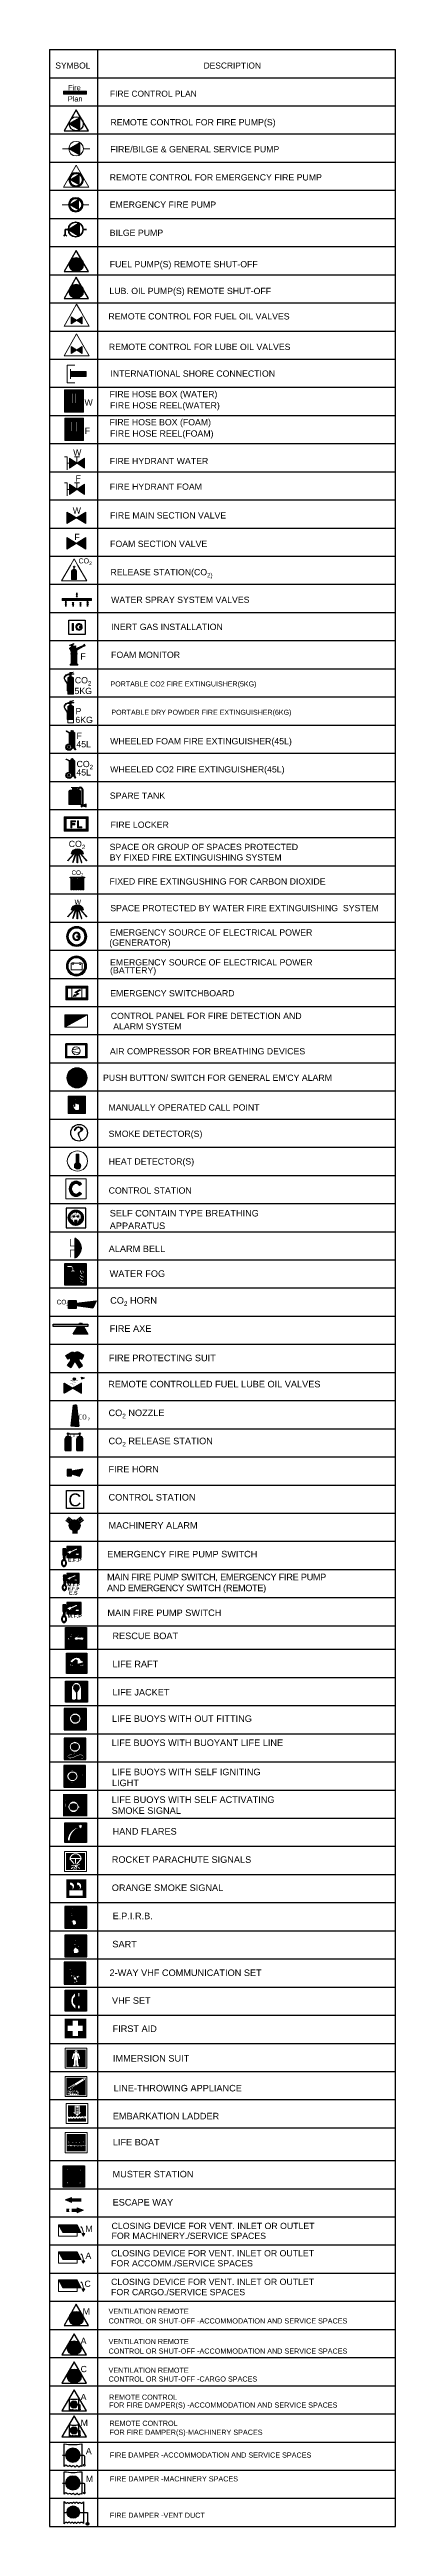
# Model space of a CAD drawing. Header units: millimetres. Extents: x 275 to 18701, y 84 to 132086.
import ezdxf
from ezdxf.enums import TextEntityAlignment as Align

# ---------------------------------------------------------------- set-up
doc = ezdxf.new("R2010")
doc.units = ezdxf.units.MM
doc.linetypes.add('PORCAPA', pattern=[0])
for name, color, linetype in [('BOR', 7, 'Continuous'), ('FFA', 1, 'Continuous'), ('H', 7, 'Continuous'), ('LSA', 74, 'Continuous'), ('NEW GA', 7, 'Continuous'), ('OBJ', 7, 'Continuous'), ('PDF_Text', 7, 'Continuous'), ('symbol', 7, 'Continuous')]:
    doc.layers.add(name, color=color, linetype=linetype)
doc.layers.add('items', color=7, linetype='Continuous', lineweight=15)
doc.layers.add('TEXT', color=7, linetype='Continuous', lineweight=18)
doc.layers.add('PDF_Geometry', color=252, linetype='Continuous', true_color=0x696969)
doc.styles.add('A1', font='romans.shx')
doc.styles.add('AR', font='arial.ttf', dxfattribs={"height": 100})
doc.styles.add('arial', font='arial.ttf')
doc.styles.add('ARIALBLACK', font='')
doc.styles.add('PDF Arial', font='arial.ttf')
doc.styles.add('style1', font='isocpeur.ttf')
doc.styles.get('ARIALBLACK').set_extended_font_data('Arial Black')
pattern_1 = [(180, (-298239.732, 46515.89), (-3e-15, -15.3155509), [])]

msp = doc.modelspace()

# ---------------------------------------------------------------- texts
at = {"color": 7, "char_height": 349.28, "attachment_point": 1}
for s, insert, width, line_spacing_factor, style in [('{\\fArial|b0|i0|c0|p34;SELF CONTAIN TYPE BREATHING  APPARATUS}', (3481, 70246), 8808.22, 1.150878, 'A1'), ('FIRE PROTECTING SUIT', (3436, 62534), 8808.22, 1.112742, 'arial'), ('REMOTE CONTROLLED FUEL LUBE OIL VALVES', (3400, 61138), 12023.87, 1.112742, 'arial'), ('\\A1;CO{\\H0.7x;\\S^ 2;} NOZZLE', (3417, 59607), 12023.87, 1.112742, 'arial'), ('\\A1;CO{\\H0.7x;\\S^ 2;} RELEASE STATION', (3417, 58107), 12023.87, 1.112742, 'arial'), ('\\A1;FIRE HORN', (3417, 56607), 12023.87, 1.112742, 'arial'), ('\\A1;CONTROL STATION', (3417, 55107), 12023.87, 1.112742, 'arial'), ('\\A1;MACHINERY ALARM', (3417, 53607), 12023.87, 1.112742, 'arial'), ('EMERGENCY FIRE PUMP SWITCH', (3346, 52077), 12023.87, 1.112742, 'arial'), ('\\pxsm1;{\\T0.95;MAIN FIRE PUMP SWITCH, EMERGENCY FIRE PUMP AND EMERGENCY SWITCH (REMOTE)}', (3336, 50859), 12023.87, 1.112742, 'arial'), ('MAIN FIRE PUMP SWITCH', (3356, 48951), 12023.87, 1.112742, 'arial')]:
    msp.add_mtext(s, dxfattribs=dict(at, insert=insert, width=width, line_spacing_factor=line_spacing_factor, style=style))
at = {"color": 7, "width": 8808.22, "attachment_point": 1, "style": 'arial'}
for s, insert, char_height in [('ALARM BELL', (3426, 68350), 349.3), ('WATER FOG', (3476, 67026), 349.3), ('\\A1;CO{\\H0.7x;\\S^ 2;} HORN', (3504, 65597), 349.28), ('\\A1;FIRE AXE', (3475, 64097), 349.28), ('RESCUE BOAT', (3626, 47722), 349.28), ('LIFE RAFT ', (3626, 46220), 349.3), ('LIFE JACKET', (3626, 44718), 349.28), ('LIFE BUOYS WITH OUT FITTING', (3598, 43312), 349.28), ('LIFE BUOYS WITH BUOYANT LIFE LINE ', (3581, 42024), 349.28), ('LIFE BUOYS WITH SELF IGNITING LIGHT ', (3598, 40469), 349.28), ('LIFE BUOYS WITH SELF ACTIVATING SMOKE SIGNAL', (3583, 38993), 349.28), ('HAND FLARES', (3632, 37303), 349.28), ('ROCKET PARACHUTE SIGNALS', (3590, 35800), 349.28), ('ORANGE SMOKE SIGNAL', (3590, 34298), 349.28), ('E.P.I.R.B. ', (3632, 32795), 349.28), ('SART', (3622, 31293), 349.3), ('2-WAY VHF COMMUNICATION SET', (3470, 29767), 349.28), ('VHF SET ', (3601, 28288), 349.3), ('FIRST AID', (3632, 26786), 349.3), ('IMMERSION SUIT', (3650, 25206), 349.28), ('LINE-THROWING APPLIANCE', (3689, 23617), 349.28), ('EMBARKATION LADDER', (3645, 22129), 349.28), ('LIFE BOAT', (3645, 20738), 349.3), ('MUSTER STATION', (3632, 19036), 349.28), ('ESCAPE WAY', (3632, 17535), 349.3)]:
    msp.add_mtext(s, dxfattribs=dict(at, insert=insert, char_height=char_height))
at = {"layer": 'PDF_Text', "lineweight": 9, "attachment_point": 7, "style": 'PDF Arial'}
for s, insert, char_height in [('{\\H0.95996x;SYMBOL}', (586, 131070), 333.35), ('{\\H0.95996x;DESCRIPTION}', (8483, 131070), 333.35), ('{\\H0.95996x;FIRE CONTROL PLAN}', (3496, 129570), 333.35), ('REMOTE CONTROL FOR FIRE PUMP(S)', (3520, 127943), 333.35), ('FIRE/BILGE & GENERAL SERVICE PUMP', (3510, 126601), 333.35), ('REMOTE CONTROL FOR EMERGENCY FIRE PUMP', (3478, 125104), 333.35), ('EMERGENCY FIRE PUMP', (3480, 123650), 333.35), ('BILGE PUMP', (3480, 122150), 333.3), ('FUEL PUMP(S) REMOTE SHUT-OFF', (3478, 120380), 333.35), ('LUB. OIL PUMP(S) REMOTE SHUT-OFF', (3462, 118954), 333.35), ('REMOTE CONTROL FOR FUEL OIL VALVES', (3411, 117696), 333.35), ('REMOTE CONTROL FOR LUBE OIL VALVES', (3432, 116069), 333.35), ('INTERNATIONAL SHORE CONNECTION', (3519, 114645), 333.35), ('FIRE HOSE BOX (WATER)', (3471, 113459), 333.35), ('FIRE HOSE BOX (FOAM)', (3471, 111959), 333.35), ('FIRE HOSE REEL(WATER)', (3498, 112856), 333.35), ('FIRE HOSE REEL(FOAM)', (3498, 111356), 333.35), ('FIRE HYDRANT WATER', (3479, 109991), 333.35), ('FIRE HYDRANT FOAM ', (3480, 108621), 333.35), ('FIRE MAIN SECTION VALVE', (3500, 107089), 333.35), ('FOAM SECTION VALVE', (3500, 105574), 333.35), ('\\A1; RELEASE STATION(CO{\\H0.7x;\\S^ 2);}', (3391, 103954), 333.35), ('WATER SPRAY SYSTEM VALVES', (3553, 102593), 333.35), ('INERT GAS INSTALLATION', (3553, 101148), 333.35), ('FOAM MONITOR', (3553, 99659), 333.35), ('PORTABLE CO2 FIRE EXTINGUISHER(5KG)', (3522, 98062), 269.25), ('PORTABLE DRY POWDER FIRE EXTINGUISHER(6KG)', (3568, 96551), 269.25), ('WHEELED FOAM FIRE EXTINGUISHER(45L)', (3504, 94959), 333.35), ('WHEELED CO2 FIRE EXTINGUISHER(45L)', (3504, 93459), 333.35), ('SPARE TANK', (3485, 92153), 333.3), ('FIRE LOCKER', (3525, 90605), 333.35), ('FIXED FIRE EXTINGUSHING FOR CARBON DIOXIDE', (3467, 87582), 333.35), ('(GENERATOR)', (3458, 84225), 333.35), ('EMERGENCY SOURCE OF ELECTRICAL POWER', (3486, 84861), 333.35), ('(BATTERY)', (3498, 82749), 333.3), ('EMERGENCY SOURCE OF ELECTRICAL POWER', (3497, 83269), 333.35), ('EMERGENCY SWITCHBOARD', (3507, 81620), 333.35), ('CONTROL PANEL FOR FIRE DETECTION AND\\P ALARM SYSTEM', (3536, 79858), 333.35), ('AIR COMPRESSOR FOR BREATHING DEVICES', (3492, 78531), 333.35), ("PUSH BUTTON/ SWITCH FOR GENERAL EM'CY ALARM", (3123, 77120), 333.35), ('MANUALLY OPERATED CALL POINT', (3415, 75536), 333.35), ('SMOKE DETECTOR(S)', (3424, 74038), 333.35), ('HEAT DETECTOR(S)', (3424, 72564), 333.35), ('CONTROL STATION', (3423, 71109), 333.35), ('CLOSING DEVICE FOR VENT. INLET OR OUTLET ', (3578, 15928), 333.35), ('CLOSING DEVICE FOR VENT. INLET OR OUTLET ', (3553, 14473), 333.35), ('FOR MACHINERY./SERVICE SPACES', (3578, 15402), 333.35), ('CLOSING DEVICE FOR VENT. INLET OR OUTLET', (3553, 12951), 333.35), ('FOR ACCOMM./SERVICE SPACES', (3553, 13937), 333.35), ('FOR CARGO./SERVICE SPACES', (3553, 12404), 333.35), ('VENTILATION REMOTE', (3419, 11412), 275), ('CONTROL OR SHUT-OFF -ACCOMMODATION AND SERVICE SPACES ', (3419, 10897), 275), ('VENTILATION REMOTE', (3419, 9799), 275), ('CONTROL OR SHUT-OFF -ACCOMMODATION AND SERVICE SPACES ', (3419, 9289), 275), ('VENTILATION REMOTE', (3419, 8270), 275), ('CONTROL OR SHUT-OFF -CARGO SPACES', (3419, 7801), 275), ('REMOTE CONTROL', (3445, 6832), 275), ('FOR FIRE DAMPER(S) -ACCOMMODATION AND SERVICE SPACES ', (3445, 6335), 275), ('REMOTE CONTROL', (3469, 5442), 275), ('FOR FIRE DAMPER(S)-MACHINERY SPACES', (3469, 4885), 275), ('FIRE DAMPER -ACCOMMODATION AND SERVICE SPACES', (3485, 3748), 275), ('FIRE DAMPER -MACHINERY SPACES', (3487, 2480), 275), ('FIRE DAMPER -VENT DUCT', (3487, 541), 275)]:
    msp.add_mtext(s, dxfattribs=dict(at, insert=insert, char_height=char_height))
at = {"layer": 'PDF_Text', "lineweight": 9, "char_height": 333.35, "attachment_point": 7, "style": 'PDF Arial'}
for s, insert, width in [('SPACE OR GROUP OF SPACES PROTECTED BY FIXED FIRE EXTINGUISHING SYSTEM', (3476, 88863), 10551.97), ('SPACE PROTECTED BY WATER FIRE EXTINGUISHING  SYSTEM ', (3510, 86161), 15163.57)]:
    msp.add_mtext(s, dxfattribs=dict(at, insert=insert, width=width))

# ---------------------------------------------------------------- blocks, each defined once
blk = doc.blocks.new('FIRE PLAN')
h = blk.add_hatch(color=1)
h.dxf.hatch_style = 1
h.paths.add_polyline_path([(1228, -85), (1228, 85), (0, 85), (0, -85), (1228, -85)], is_closed=False)
at = {"layer": 'PDF_Geometry', "color": 7, "lineweight": 9}
blk.add_lwpolyline([(0, -85), (1228, -85), (1228, 85), (0, 85)], close=True, dxfattribs=at)
at = {"layer": 'PDF_Text', "lineweight": 9, "char_height": 278.8, "attachment_point": 7, "style": 'PDF Arial'}
for s, insert in [('Fire', (256, 124)), ('Plan', (240, -474))]:
    blk.add_mtext(s, dxfattribs=dict(at, insert=insert))
blk = doc.blocks.new('MCP')
at = {"layer": 'items', "lineweight": 13}
h = blk.add_hatch(color=1, dxfattribs=at)
h.paths.add_polyline_path([(394, 819), (-341, 819), (-341, 78), (394, 78), (394, 819)])
h.paths.add_polyline_path([(142, 446), (142, 275, -0.2110898), (117, 238), (134, 205), (-70, 205), (-66, 236, -0.2024248), (-131, 343), (-141, 461, -1.1171749), (-92, 465), (-82, 379, 0.4254658), (-62, 386), (-62, 599), (-123, 599), (-123, 747), (30, 747), (30, 599), (-25, 599), (-25, 502, -0.6539287), (50, 487, -0.8042554), (103, 461, -0.7636455), (142, 446)], flags=16)
h.paths.add_polyline_path([(6, 614), (-25, 614, 0.650378), (-62, 614), (-102, 614), (-102, 721), (6, 721), (6, 614)], flags=0)
h.paths.add_polyline_path([(-83, 672, -1), (-16, 672, -1), (-83, 672, -1)], flags=0)
at = {"layer": 'items', "linetype": 'Continuous', "lineweight": 13}
blk.add_lwpolyline([(-341, 819), (394, 819), (394, 78), (-341, 78)], close=True, dxfattribs=at)
blk.add_lwpolyline([(-62, 599), (-123, 599), (-123, 747), (30, 747), (30, 599), (-25, 599)], dxfattribs=at)
blk.add_circle((-50, 672), 33.6, dxfattribs=at)
blk.add_arc((-43, 606), 19.8, 24.31836, 157.65416, dxfattribs=at)
at = {"layer": 'NEW GA', "color": 250, "linetype": 'PORCAPA', "lineweight": 13}
for p, q in [((-131, 343), (-142, 466)), ((-102, 614), (-102, 721)), ((-102, 721), (6, 721)), ((-62, 614), (-102, 614)), ((-92, 465), (-82, 379)), ((-66, 236), (-70, 205)), ((-70, 205), (134, 205)), ((-62, 614), (-62, 386)), ((-25, 502), (-25, 614)), ((-25, 614), (6, 614)), ((6, 721), (6, 614)), ((117, 238), (134, 205)), ((142, 446), (142, 275))]:
    blk.add_line(p, q, dxfattribs=at)
for centre, radius, start, end in [((-117, 465), 25.1, 358.08125, 179.17816), ((28, 366), 161, 188.23249, 234.00631), ((-75, 393), 14.9, 240.98632, 333.17869), ((9, 478), 42.1, 11.85101, 144.57831), ((74, 468), 30.2, 347.03882, 142.27149), ((120, 448), 21.6, 352.95535, 142.42336), ((86, 285), 56.2, 302.5283, 350.20657)]:
    blk.add_arc(centre, radius, start, end, dxfattribs=at)
blk = doc.blocks.new('42334232')
at = {"layer": 'OBJ', "color": 250}
blk.add_blockref('MCP', (-389, -78), dxfattribs=at)
blk = doc.blocks.new('SMOKE DETECTER')
at = {"layer": 'OBJ'}
h = blk.add_hatch(color=1, dxfattribs=at)
edge = h.paths.add_edge_path()
edge.add_spline(control_points=[(-226, 132), (-201, 173), (-145, 263), (24, 282), (220, 202), (141, 51), (-46, -1), (27, -156), (76, -260)], knot_values=[0, 0, 0, 0, 154.218693, 343.3775804, 557.2506925, 670.3611645, 822.3664467, 1122.257547, 1122.257547, 1122.257547, 1122.257547], degree=3, periodic=0)
edge.add_arc((62, -270), 17.6, 247.3239, 35.31229, ccw=False)
edge.add_spline(control_points=[(55, -286), (20, -237), (-41, -151), (-87, 40), (81, 66), (49, 204), (-68, 215), (-117, 138), (-210, 22), (-222, 101), (-226, 132)], knot_values=[0, 0, 0, 0, 215.8193914, 378.4540273, 520.5896776, 625.718018, 729.7089111, 831.9016617, 959.9327655, 1041.8108362, 1041.8108362, 1041.8108362, 1041.8108362], degree=3, periodic=0)
at = {"layer": 'NEW GA', "color": 7, "linetype": 'PORCAPA'}
blk.add_circle((0, 0), 354, dxfattribs=at)
at = {"layer": 'NEW GA', "color": 250, "linetype": 'PORCAPA'}
blk.add_arc((62, -270), 17.6, 247.3239, 35.31229, dxfattribs=at)
blk = doc.blocks.new('EERERE')
at = {"xscale": 0.5, "yscale": 0.5, "zscale": 0.5}
blk.add_blockref('SMOKE DETECTER', (0, 0), dxfattribs=at)
blk = doc.blocks.new('FIRE ALARM BELL')
at = {"layer": 'symbol'}
blk.add_hatch(color=10, dxfattribs=at).paths.add_polyline_path([(185, 464), (185, -464, 0.6777415), (185, 464)])
at = {"const_width": 29.3}
for points in [[(185, 103), (-27, 103), (-27, 440)], [(185, -95), (-27, -95), (-27, -432)]]:
    blk.add_lwpolyline(points, dxfattribs=at)
blk.add_arc((0, 0), 500, 291.74575, 68.25425)
at = {"layer": 'BOR', "linetype": 'Continuous'}
blk.add_line((185, 464), (185, -464), dxfattribs=at)
blk = doc.blocks.new('WATER FOG')
h = blk.add_hatch(color=1)
h.dxf.hatch_style = 1
h.paths.add_polyline_path([(0, 0), (1558, 0), (1558, 1554), (0, 1554), (0, 0)], is_closed=False)
edge = h.paths.add_edge_path(flags=16)
edge.add_spline(control_points=[(1000, 1158), (1024, 1158), (1075, 1158), (1139, 1112), (1194, 1044), (1223, 952), (1271, 866), (1329, 798), (1374, 753), (1407, 741), (1416, 738), (1388, 730), (1329, 713), (1235, 749), (1152, 826), (1086, 939), (1076, 1050), (1039, 1124), (1013, 1147), (1000, 1158)], knot_values=[0, 0, 0, 0, 67.6997221, 150.4878656, 225.3009399, 327.1463927, 436.1778622, 519.1463138, 595.0952574, 623.3492058, 623.3492058, 623.3492058, 708.368312, 803.0112933, 907.4296688, 1046.6673843, 1183.9979037, 1237.077848, 1287.9192139, 1287.9192139, 1287.9192139, 1287.9192139], degree=3, periodic=1)
h.paths.add_polyline_path([(719, 390, -1), (768, 397), (774, 354, -1), (726, 347), (719, 390)], is_closed=False, flags=16)
h.paths.add_polyline_path([(701, 517, -1), (750, 524), (756, 482, -1), (708, 475), (701, 517)], is_closed=False, flags=16)
h.paths.add_polyline_path([(685, 636, -1), (734, 643), (740, 600, -1), (691, 593), (685, 636)], is_closed=False, flags=16)
h.paths.add_polyline_path([(667, 758, -1), (716, 765), (722, 723, -1), (673, 716), (667, 758)], is_closed=False, flags=16)
h.paths.add_polyline_path([(249, 387), (261, 428, -1), (309, 415), (297, 373, -1), (249, 387)], is_closed=False, flags=16)
h.paths.add_polyline_path([(285, 511), (297, 552, -1), (345, 538), (333, 497, -1), (285, 511)], is_closed=False, flags=16)
h.paths.add_polyline_path([(319, 625), (331, 667, -1), (378, 653), (366, 612, -1), (319, 625)], is_closed=False, flags=16)
h.paths.add_polyline_path([(353, 744), (365, 786, -1), (413, 772), (401, 731, -1), (353, 744)], is_closed=False, flags=16)
h.paths.add_polyline_path([(408, 354), (414, 397, -1), (463, 390), (457, 347, -1), (408, 354)], is_closed=False, flags=16)
h.paths.add_polyline_path([(426, 482), (432, 524, -1), (481, 517), (475, 475, -1), (426, 482)], is_closed=False, flags=16)
h.paths.add_polyline_path([(443, 600), (449, 643, -1), (498, 636), (492, 593, -1), (443, 600)], is_closed=False, flags=16)
h.paths.add_polyline_path([(460, 723), (466, 765, -1), (515, 758), (509, 716, -1), (460, 723)], is_closed=False, flags=16)
edge = h.paths.add_edge_path(flags=16)
edge.add_spline(control_points=[(671, 1101), (719, 1060), (766, 1018), (814, 977), (766, 968), (668, 948), (519, 948), (421, 968), (373, 977), (421, 1018), (469, 1060), (516, 1101), (516, 1124), (516, 1148), (516, 1171), (516, 1230), (475, 1271), (416, 1271), (324, 1271), (231, 1271), (139, 1271), (139, 1319), (139, 1368), (139, 1417), (233, 1417), (327, 1417), (421, 1417), (567, 1417), (671, 1313), (671, 1167), (671, 1145), (671, 1123), (671, 1101)], knot_values=[0, 0, 0, 0, 1, 1, 1, 145.8679644, 300.4541451, 445.3221095, 445.3221095, 445.3221095, 446.3221095, 446.3221095, 446.3221095, 447.3221095, 447.3221095, 447.3221095, 448.8929058, 448.8929058, 448.8929058, 449.8929058, 449.8929058, 449.8929058, 450.8929058, 450.8929058, 450.8929058, 451.8929058, 451.8929058, 451.8929058, 453.4637021, 453.4637021, 453.4637021, 454.4637021, 454.4637021, 454.4637021, 454.4637021], weights=[1, 1, 1, 1, 1, 1, 1, 1, 1, 1, 1, 1, 1, 1, 1, 0.8047379, 0.8047379, 1, 1, 1, 1, 1, 1, 1, 1, 1, 1, 0.8047379, 0.8047379, 1, 1, 1, 1], degree=3, periodic=1)
h.paths.add_polyline_path([(567, 712), (567, 755, -1), (616, 755), (616, 712, -1), (567, 712)], is_closed=False, flags=16)
h.paths.add_polyline_path([(567, 588), (567, 631, -1), (616, 631), (616, 588, -1), (567, 588)], is_closed=False, flags=16)
h.paths.add_polyline_path([(567, 469), (567, 512, -1), (616, 512), (616, 469, -1), (567, 469)], is_closed=False, flags=16)
h.paths.add_polyline_path([(567, 340), (567, 383, -1), (616, 383), (616, 340, -1), (567, 340)], is_closed=False, flags=16)
edge = h.paths.add_edge_path(flags=16)
edge.add_spline(control_points=[(915, 558), (924, 568), (944, 590), (983, 604), (1032, 606), (1092, 603), (1161, 553), (1215, 492), (1272, 443), (1325, 420), (1372, 407), (1402, 397), (1416, 392), (1395, 378), (1351, 347), (1269, 334), (1184, 345), (1121, 392), (1078, 446), (1044, 497), (1003, 536), (959, 560), (927, 558), (915, 558)], knot_values=[0, 0, 0, 0, 38.933526, 89.5993571, 117.071177, 188.9739204, 263.46314, 363.1670017, 435.5421327, 485.5638769, 536.7331154, 580.5201396, 580.5201396, 580.5201396, 653.888095, 738.7794752, 826.2502684, 901.6464884, 969.0338373, 1033.7443316, 1082.5943923, 1139.3476437, 1176.4383824, 1176.4383824, 1176.4383824, 1176.4383824], degree=3, periodic=1)
edge = h.paths.add_edge_path(flags=16)
edge.add_spline(control_points=[(1416, 986), (1416, 929), (1416, 871), (1416, 814), (1391, 832), (1328, 877), (1259, 959), (1227, 1061), (1227, 1150), (1240, 1212), (1247, 1241), (1254, 1215), (1273, 1148), (1315, 1064), (1370, 1002), (1404, 990), (1416, 986)], knot_values=[0, 0, 0, 0, 1, 1, 1, 92.0055306, 234.0546146, 310.5123634, 409.3919582, 498.9435077, 498.9435077, 498.9435077, 578.8318209, 708.6796392, 779.868899, 816.9721973, 816.9721973, 816.9721973, 816.9721973], degree=3, periodic=1)
edge = h.paths.add_edge_path(flags=16)
edge.add_spline(control_points=[(1416, 643), (1416, 588), (1416, 532), (1416, 477), (1384, 486), (1300, 509), (1159, 577), (1067, 706), (1038, 824), (1038, 879), (1037, 905), (1050, 885), (1096, 817), (1188, 735), (1305, 664), (1380, 650), (1416, 643)], knot_values=[0, 0, 0, 0, 1, 1, 1, 98.5832457, 264.6418019, 461.1656311, 549.0142299, 625.4931055, 625.4931055, 625.4931055, 695.8089845, 870.669749, 990.9622364, 1099.347869, 1099.347869, 1099.347869, 1099.347869], degree=3, periodic=1)
edge = h.paths.add_edge_path(flags=16)
edge.add_spline(control_points=[(1416, 313), (1416, 255), (1416, 197), (1416, 138), (1382, 137), (1321, 134), (1239, 149), (1169, 173), (1113, 217), (1081, 275), (1061, 320), (1051, 358), (1048, 378), (1046, 389), (1055, 381), (1082, 356), (1137, 321), (1215, 297), (1296, 288), (1365, 294), (1403, 309), (1416, 313)], knot_values=[0, 0, 0, 0, 1, 1, 1, 103.4896829, 181.9649532, 248.2357034, 325.5758074, 389.6969292, 443.27671, 474.0189247, 505.9342859, 505.9342859, 505.9342859, 542.8818297, 615.191274, 699.3199094, 782.4925615, 861.1992408, 903.0292457, 903.0292457, 903.0292457, 903.0292457], degree=3, periodic=1)
h.paths.add_polyline_path([(874, 415, -1), (921, 428), (933, 387, -1), (886, 373), (874, 415)], is_closed=False, flags=16)
h.paths.add_polyline_path([(838, 538, -1), (885, 552), (897, 511, -1), (850, 497), (838, 538)], is_closed=False, flags=16)
h.paths.add_polyline_path([(804, 653, -1), (852, 667), (864, 625, -1), (816, 612), (804, 653)], is_closed=False, flags=16)
h.paths.add_polyline_path([(770, 772, -1), (817, 786), (829, 744, -1), (782, 731), (770, 772)], is_closed=False, flags=16)
h.paths.add_polyline_path([(753, 920, -0.4106174), (783, 903), (795, 862, -0.4106174), (779, 831), (778, 831, -0.4106174), (748, 848), (736, 889, -0.4106174), (752, 920), (753, 920)], is_closed=False, flags=16)
h.paths.add_polyline_path([(672, 907, -0.4106174), (699, 886), (705, 844, -0.4106174), (685, 816), (684, 816, -0.4106174), (656, 837), (650, 879, -0.4106174), (671, 907), (672, 907)], is_closed=False, flags=16)
h.paths.add_polyline_path([(405, 831), (404, 831, -0.4106174), (387, 862), (399, 903, -0.4106174), (430, 920), (430, 920, -0.4106174), (447, 889), (435, 848, -0.4106174), (405, 831)], is_closed=False, flags=16)
h.paths.add_polyline_path([(592, 810), (591, 810, -0.4106174), (567, 835), (567, 878, -0.4106174), (591, 902), (592, 902, -0.4106174), (616, 878), (616, 835, -0.4106174), (592, 810)], is_closed=False, flags=16)
h.paths.add_polyline_path([(499, 816), (498, 816, -0.4106174), (477, 844), (483, 886, -0.4106174), (511, 907), (512, 907, -0.4106174), (532, 879), (526, 837, -0.4106174), (499, 816)], is_closed=False, flags=16)
blk.add_lwpolyline([(0, 1554), (1558, 1554), (1558, 0), (0, 0)], close=True)
at = {"color": 7}
for points in [[(297, 373, -1), (249, 387), (261, 428, -1), (309, 415)], [(333, 497, -1), (285, 511), (297, 552, -1), (345, 538)], [(366, 612, -1), (319, 625), (331, 667, -1), (378, 653)], [(401, 731, -1), (353, 744), (365, 786, -1), (413, 772)], [(435, 848, -1), (387, 862), (399, 903, -1), (447, 889)], [(457, 347, -1), (408, 354), (414, 397, -1), (463, 390)], [(475, 475, -1), (426, 482), (432, 524, -1), (481, 517)], [(492, 593, -1), (443, 600), (449, 643, -1), (498, 636)], [(509, 716, -1), (460, 723), (466, 765, -1), (515, 758)], [(526, 837, -1), (477, 844), (483, 886, -1), (532, 879)], [(616, 835, -1), (567, 835), (567, 878, -1), (616, 878)], [(616, 712, -1), (567, 712), (567, 755, -1), (616, 755)], [(616, 588, -1), (567, 588), (567, 631, -1), (616, 631)], [(616, 469, -1), (567, 469), (567, 512, -1), (616, 512)], [(616, 340, -1), (567, 340), (567, 383, -1), (616, 383)], [(656, 837, 1), (705, 844), (699, 886, 1), (650, 879)], [(673, 716, 1), (722, 723), (716, 765, 1), (667, 758)], [(691, 593, 1), (740, 600), (734, 643, 1), (685, 636)], [(708, 475, 1), (756, 482), (750, 524, 1), (701, 517)], [(726, 347, 1), (774, 354), (768, 397, 1), (719, 390)], [(748, 848, 1), (795, 862), (783, 903, 1), (736, 889)], [(782, 731, 1), (829, 744), (817, 786, 1), (770, 772)], [(816, 612, 1), (864, 625), (852, 667, 1), (804, 653)], [(850, 497, 1), (897, 511), (885, 552, 1), (838, 538)], [(886, 373, 1), (933, 387), (921, 428, 1), (874, 415)]]:
    blk.add_lwpolyline(points, format="xyb", close=True, dxfattribs=at)
for points in [[(405, 831), (404, 831)], [(430, 920), (430, 920)], [(499, 816), (498, 816)], [(511, 907), (512, 907)], [(591, 902), (592, 902)], [(592, 810), (591, 810)], [(672, 907), (671, 907)], [(684, 816), (685, 816)], [(753, 920), (752, 920)], [(778, 831), (779, 831)]]:
    blk.add_lwpolyline(points, dxfattribs=at)
blk.add_rational_spline([(671, 1101), (719, 1060), (766, 1018), (814, 977), (766, 968), (668, 948), (519, 948), (421, 968), (373, 977), (421, 1018), (469, 1060), (516, 1101), (516, 1124), (516, 1148), (516, 1171), (516, 1230), (475, 1271), (416, 1271), (324, 1271), (231, 1271), (139, 1271), (139, 1319), (139, 1368), (139, 1417), (233, 1417), (327, 1417), (421, 1417), (567, 1417), (671, 1313), (671, 1167), (671, 1145), (671, 1123), (671, 1101)], [1, 1, 1, 1, 1, 1, 1, 1, 1, 1, 1, 1, 1, 1, 1, 0.804737854124, 0.804737854124, 1, 1, 1, 1, 1, 1, 1, 1, 1, 1, 0.804737854124, 0.804737854124, 1, 1, 1, 1], degree=3, knots=[0, 0, 0, 0, 1, 1, 1, 145.8679644, 300.4541451, 445.3221095, 445.3221095, 445.3221095, 446.3221095, 446.3221095, 446.3221095, 447.3221095, 447.3221095, 447.3221095, 448.8929058, 448.8929058, 448.8929058, 449.8929058, 449.8929058, 449.8929058, 450.8929058, 450.8929058, 450.8929058, 451.8929058, 451.8929058, 451.8929058, 453.4637021, 453.4637021, 453.4637021, 454.4637021, 454.4637021, 454.4637021, 454.4637021], dxfattribs=at)
for points, knots in [([(915, 558), (924, 568), (944, 590), (983, 604), (1032, 606), (1092, 603), (1161, 553), (1215, 492), (1272, 443), (1325, 420), (1372, 407), (1402, 397), (1416, 392), (1395, 378), (1351, 347), (1269, 334), (1184, 345), (1121, 392), (1078, 446), (1044, 497), (1003, 536), (959, 560), (927, 558), (915, 558)], [0, 0, 0, 0, 38.933526, 89.5993571, 117.071177, 188.9739204, 263.46314, 363.1670017, 435.5421327, 485.5638769, 536.7331154, 580.5201396, 580.5201396, 580.5201396, 653.888095, 738.7794752, 826.2502684, 901.6464884, 969.0338373, 1033.7443316, 1082.5943923, 1139.3476437, 1176.4383824, 1176.4383824, 1176.4383824, 1176.4383824]), ([(1000, 1158), (1013, 1147), (1039, 1124), (1076, 1050), (1086, 939), (1152, 826), (1235, 749), (1329, 713), (1388, 730), (1416, 738), (1407, 741), (1374, 753), (1329, 798), (1271, 866), (1223, 952), (1194, 1044), (1139, 1112), (1075, 1158), (1024, 1158), (1000, 1158)], [0, 0, 0, 0, 50.8413659, 103.9213102, 241.2518297, 380.4895451, 484.9079206, 579.5509019, 664.5700081, 664.5700081, 664.5700081, 692.8239566, 768.7729001, 851.7413517, 960.7728212, 1062.6182741, 1137.4313483, 1220.2194918, 1287.9192139, 1287.9192139, 1287.9192139, 1287.9192139]), ([(1416, 643), (1380, 650), (1305, 664), (1188, 735), (1096, 817), (1050, 885), (1037, 905), (1038, 879), (1038, 824), (1067, 706), (1159, 577), (1300, 509), (1384, 486), (1416, 477), (1416, 532), (1416, 588), (1416, 643)], [0, 0, 0, 0, 108.3856326, 228.67812, 403.5388845, 473.8547635, 473.8547635, 473.8547635, 550.3336391, 638.182238, 834.7060671, 1000.7646233, 1098.347869, 1098.347869, 1098.347869, 1099.347869, 1099.347869, 1099.347869, 1099.347869]), ([(1416, 313), (1403, 309), (1365, 294), (1296, 288), (1215, 297), (1137, 321), (1082, 356), (1055, 381), (1046, 389), (1048, 378), (1051, 358), (1061, 320), (1081, 275), (1113, 217), (1169, 173), (1239, 149), (1321, 134), (1382, 137), (1416, 138), (1416, 197), (1416, 255), (1416, 313)], [0, 0, 0, 0, 41.830005, 120.5366842, 203.7093363, 287.8379718, 360.1474161, 397.0949599, 397.0949599, 397.0949599, 429.0103211, 459.7525358, 513.3323165, 577.4534383, 654.7935424, 721.0642926, 799.5395629, 902.0292457, 902.0292457, 902.0292457, 903.0292457, 903.0292457, 903.0292457, 903.0292457]), ([(1416, 986), (1404, 990), (1370, 1002), (1315, 1064), (1273, 1148), (1254, 1215), (1247, 1241), (1240, 1212), (1227, 1150), (1227, 1061), (1259, 959), (1328, 877), (1391, 832), (1416, 814), (1416, 871), (1416, 929), (1416, 986)], [0, 0, 0, 0, 37.1032982, 108.2925581, 238.1403764, 318.0286896, 318.0286896, 318.0286896, 407.5802391, 506.4598339, 582.9175827, 724.9666667, 815.9721973, 815.9721973, 815.9721973, 816.9721973, 816.9721973, 816.9721973, 816.9721973])]:
    blk.add_open_spline(points, degree=3, knots=knots, dxfattribs=at)
blk = doc.blocks.new('co2 horn')
at = {"layer": 'LSA'}
h = blk.add_hatch(color=1, dxfattribs=at)
h.dxf.hatch_style = 1
h.paths.add_polyline_path([(392, 275), (1465, 407), (1285, 8), (392, 130), (392, 0), (0, 0), (0, 415), (392, 415)])
at = {"layer": 'LSA', "color": 7}
blk.add_lwpolyline([(392, 275), (1465, 407), (1285, 8), (392, 130), (392, 0), (0, 0), (0, 415), (392, 415)], close=True, dxfattribs=at)
at = {"color": 7, "insert": (-643, 463), "char_height": 248.31, "width": 14581.15, "attachment_point": 1, "style": 'arial'}
blk.add_mtext('\\A1;CO{\\H0.7x;\\S^ 2;}', dxfattribs=at)
blk = doc.blocks.new('control station')
h = blk.add_hatch(color=1)
h.dxf.hatch_style = 1
h.paths.add_polyline_path([(695, 330), (634, 288), (594, 271), (542, 262), (490, 271), (450, 288), (389, 330), (340, 406), (313, 474), (306, 542), (313, 618), (340, 686), (389, 753), (450, 804), (490, 821), (542, 830), (594, 821), (634, 804), (695, 753), (729, 720), (830, 787), (796, 846), (745, 889), (695, 914), (619, 948), (542, 957), (457, 948), (380, 914), (340, 889), (297, 846), (254, 796), (220, 736), (187, 643), (178, 542), (187, 440), (220, 347), (254, 288), (297, 237), (340, 203), (380, 169), (457, 135), (542, 127), (619, 135), (695, 169), (745, 203), (796, 237), (830, 296), (720, 364), (695, 330)], is_closed=False)
at = {"layer": 'PDF_Geometry', "color": 7, "lineweight": 9}
for points in [[(0, 1075), (0, 0), (1075, 0), (1075, 1075)], [(720, 364), (695, 330), (634, 288), (594, 271), (542, 262), (490, 271), (450, 288), (389, 330), (340, 406), (313, 474), (306, 542), (313, 618), (340, 686), (389, 753), (450, 804), (490, 821), (542, 830), (594, 821), (634, 804), (695, 753), (729, 720), (830, 787), (796, 846), (745, 889), (695, 914), (619, 948), (542, 957), (457, 948), (380, 914), (340, 889), (297, 846), (254, 796), (220, 736), (187, 643), (178, 542), (187, 440), (220, 347), (254, 288), (297, 237), (340, 203), (380, 169), (457, 135), (542, 127), (619, 135), (695, 169), (745, 203), (796, 237), (830, 296)]]:
    blk.add_lwpolyline(points, close=True, dxfattribs=at)
blk = doc.blocks.new('HEAT DETECTOR')
h = blk.add_hatch(color=1)
h.dxf.hatch_style = 1
h.paths.add_polyline_path([(81, 373), (-72, 373), (-72, -101), (-124, -143), (-157, -203), (-164, -270), (-148, -338), (-106, -389), (-47, -423), (20, -431), (90, -414), (139, -372), (164, -321), (182, -253), (164, -194), (130, -143), (81, -101), (81, 373)], is_closed=False)
at = {"layer": 'PDF_Geometry', "color": 7, "lineweight": 9}
blk.add_lwpolyline([(81, -101), (81, 373), (-72, 373), (-72, -101), (-124, -143), (-157, -203), (-164, -270), (-148, -338), (-106, -389), (-47, -423), (20, -431), (90, -414), (139, -372), (164, -321), (182, -253), (164, -194), (130, -143)], close=True, dxfattribs=at)
blk.add_circle((0, 0), 538, dxfattribs=at)
blk = doc.blocks.new('PUSH BUTTON')
h = blk.add_hatch(color=1)
h.dxf.hatch_style = 1
h.paths.add_polyline_path([(543, 1, 1), (-531, 1, 1), (543, 1, 1)], is_closed=False)
h.paths.add_polyline_path([(194, 0, 1), (-194, 0, 1), (194, 0, 1)], is_closed=False, flags=16)
h = blk.add_hatch(color=7)
h.dxf.hatch_style = 1
h.paths.add_polyline_path([(194, 0, 1), (-194, 0, 1), (194, 0, 1)], is_closed=False)
at = {"layer": 'PDF_Geometry', "color": 7, "lineweight": 9}
for centre, radius in [((6, 1), 537), ((0, 0), 194)]:
    blk.add_circle(centre, radius, dxfattribs=at)
blk = doc.blocks.new('AIR COMPRESSOR')
h = blk.add_hatch(color=1)
h.dxf.hatch_style = 1
h.paths.add_polyline_path([(569, -366), (585, -349), (585, 354), (569, 379), (551, 388), (-540, 388), (-565, 379), (-574, 354), (-574, -349), (-565, -366), (-540, -374), (551, -374), (569, -366)], is_closed=False)
h.paths.add_polyline_path([(-491, 295), (-464, 312), (468, 312), (492, 295), (501, 269), (501, -264), (492, -289), (468, -298), (-464, -298), (-491, -289), (-498, -264), (-498, 269), (-491, 295)], is_closed=False, flags=16)
h.paths.add_polyline_path([(213, 0, 1), (-213, 0, 1), (213, 0, 1)], is_closed=False, flags=0)
at = {"layer": 'PDF_Geometry', "color": 7, "lineweight": 9}
for points in [[(551, -374), (-540, -374), (-565, -366), (-574, -349), (-574, 354), (-565, 379), (-540, 388), (551, 388), (569, 379), (585, 354), (585, -349), (569, -366)], [(-498, 269), (-498, -264), (-491, -289), (-464, -298), (468, -298), (492, -289), (501, -264), (501, 269), (492, 295), (468, 312), (-464, 312), (-491, 295)]]:
    blk.add_lwpolyline(points, close=True, dxfattribs=at)
for points in [[(-208, 48), (174, 124)], [(182, -112), (-209, -43)]]:
    blk.add_lwpolyline(points, dxfattribs=at)
blk.add_circle((0, 0), 213, dxfattribs=at)
blk = doc.blocks.new('CONTROL PANEL')
h = blk.add_hatch(color=1)
h.dxf.hatch_style = 1
h.paths.add_polyline_path([(1201, 644), (0, 644), (0, 0), (1201, 644)], is_closed=False)
at = {"layer": 'PDF_Geometry', "color": 7, "lineweight": 9}
blk.add_lwpolyline([(0, 0), (1201, 0), (1201, 644), (0, 644)], close=True, dxfattribs=at)
blk.add_lwpolyline([(0, 0), (1201, 644)], dxfattribs=at)
blk = doc.blocks.new('EMERG. SWITCH BOARD')
h = blk.add_hatch(color=1)
h.dxf.hatch_style = 1
h.paths.add_polyline_path([(1185, 0), (1185, 720), (0, 720), (0, 0), (1185, 0)], is_closed=False)
h.paths.add_polyline_path([(94, 93), (94, 618), (1084, 618), (1084, 93), (94, 93)], is_closed=False, flags=16)
h.paths.add_polyline_path([(713, 313), (499, 212), (551, 195), (398, 178), (493, 279), (493, 237), (637, 322), (493, 381), (754, 542), (738, 500), (805, 500), (576, 381), (713, 313)], is_closed=False, flags=0)
h = blk.add_hatch(color=7)
h.dxf.hatch_style = 1
h.paths.add_polyline_path([(805, 500), (738, 500), (754, 542), (493, 381), (637, 322), (493, 237), (493, 279), (398, 178), (551, 195), (499, 212), (713, 313), (576, 381), (805, 500)], is_closed=False)
at = {"layer": 'PDF_Geometry', "color": 7, "lineweight": 9}
for points in [[(0, 720), (1185, 720), (1185, 0), (0, 0), (0, 720), (0, 711)], [(331, 93), (331, 618)], [(857, 93), (857, 618)]]:
    blk.add_lwpolyline(points, dxfattribs=at)
for points in [[(1084, 618), (94, 618), (94, 93), (1084, 93)], [(576, 381), (713, 313), (499, 212), (551, 195), (398, 178), (493, 279), (493, 237), (637, 322), (493, 381), (754, 542), (738, 500), (805, 500)]]:
    blk.add_lwpolyline(points, close=True, dxfattribs=at)
blk = doc.blocks.new('EMERG. BATTERY')
h = blk.add_hatch(color=1)
h.dxf.hatch_style = 1
h.paths.add_polyline_path([(537, 0, 1), (-537, 0, 1), (537, 0, 1)], is_closed=False)
h.paths.add_polyline_path([(435, 1, 1), (-444, 1, 1), (435, 1, 1)], is_closed=False, flags=16)
h.paths.add_polyline_path([(-233, 170), (-131, 170), (-131, 145), (141, 145), (141, 170), (233, 170), (233, 145), (309, 145), (309, -194), (-291, -194), (-291, 145), (-233, 145), (-233, 170)], is_closed=False, flags=0)
at = {"layer": 'PDF_Geometry', "color": 7, "lineweight": 9}
for points in [[(-291, -194), (309, -194), (309, 145), (-291, 145)], [(-233, 145), (-131, 145), (-131, 170), (-233, 170)], [(141, 145), (233, 145), (233, 170), (141, 170)]]:
    blk.add_lwpolyline(points, close=True, dxfattribs=at)
for points in [[(-217, 85), (-156, 85)], [(-183, 60), (-183, 119)], [(166, 85), (224, 85)]]:
    blk.add_lwpolyline(points, dxfattribs=at)
for centre, radius in [((0, 0), 537), ((-5, 1), 440)]:
    blk.add_circle(centre, radius, dxfattribs=at)
blk = doc.blocks.new('EMERGENCY GENERATOR')
h = blk.add_hatch(color=1)
h.dxf.hatch_style = 1
h.paths.add_polyline_path([(541, 0, 1), (-534, 0, 1), (541, 0, 1)], is_closed=False)
h.paths.add_polyline_path([(440, 0, 1), (-440, 0, 1), (440, 0, 1)], is_closed=False, flags=16)
h.paths.add_polyline_path([(76, 144), (60, 152), (33, 169), (17, 177), (-26, 177), (-44, 169), (-68, 161), (-84, 144), (-111, 118), (-127, 84), (-145, 50), (-152, 8), (-145, -26), (-136, -68), (-118, -93), (-102, -110), (-84, -136), (-59, -153), (-35, -161), (17, -161), (42, -153), (60, -144), (85, -127), (127, -76), (127, -34), (17, -34), (17, 34), (186, 34), (186, -85), (177, -102), (161, -144), (127, -178), (60, -212), (33, -220), (-35, -220), (-59, -212), (-127, -178), (-152, -144), (-179, -102), (-203, -51), (-203, 59), (-179, 110), (-152, 152), (-127, 186), (-93, 211), (-59, 220), (-35, 228), (17, 228), (51, 220), (85, 211), (109, 186), (143, 152), (170, 110), (177, 76), (109, 76), (109, 84), (94, 118), (76, 144)], is_closed=False, flags=0)
h = blk.add_hatch(color=7)
h.dxf.hatch_style = 1
h.paths.add_polyline_path([(-59, -212), (-35, -220), (33, -220), (60, -212), (127, -178), (161, -144), (177, -102), (186, -85), (186, 34), (17, 34), (17, -34), (127, -34), (127, -76), (85, -127), (60, -144), (42, -153), (17, -161), (-35, -161), (-59, -153), (-84, -136), (-102, -110), (-118, -93), (-136, -68), (-145, -26), (-152, 8), (-145, 50), (-127, 84), (-111, 118), (-84, 144), (-68, 161), (-44, 169), (-26, 177), (17, 177), (33, 169), (60, 152), (76, 144), (94, 118), (109, 84), (109, 76), (177, 76), (170, 110), (143, 152), (109, 186), (85, 211), (51, 220), (17, 228), (-35, 228), (-59, 220), (-93, 211), (-127, 186), (-152, 152), (-179, 110), (-203, 59), (-203, -51), (-179, -102), (-152, -144), (-127, -178), (-59, -212)], is_closed=False)
at = {"layer": 'PDF_Geometry', "color": 7, "lineweight": 9}
blk.add_lwpolyline([(94, 118), (76, 144), (60, 152), (33, 169), (17, 177), (-26, 177), (-44, 169), (-68, 161), (-84, 144), (-111, 118), (-127, 84), (-145, 50), (-152, 8), (-145, -26), (-136, -68), (-118, -93), (-102, -110), (-84, -136), (-59, -153), (-35, -161), (17, -161), (42, -153), (60, -144), (85, -127), (127, -76), (127, -34), (17, -34), (17, 34), (186, 34), (186, -85), (177, -102), (161, -144), (127, -178), (94, -195), (60, -212), (33, -220), (-35, -220), (-59, -212), (-93, -195), (-127, -178), (-152, -144), (-179, -102), (-203, -51), (-203, 59), (-179, 110), (-152, 152), (-127, 186), (-93, 211), (-59, 220), (-35, 228), (17, 228), (51, 220), (85, 211), (109, 186), (143, 152), (170, 110), (177, 76), (109, 76), (109, 84)], close=True, dxfattribs=at)
for centre, radius in [((4, 0), 537), ((0, 0), 440)]:
    blk.add_circle(centre, radius, dxfattribs=at)
blk = doc.blocks.new('FIXED WATER FIRE EXTINGUISHER')
h = blk.add_hatch(color=106)
h.dxf.hatch_style = 1
h.paths.add_polyline_path([(334, 0, 0.795045), (-334, 0), (334, 0)], is_closed=False)
h.paths.add_polyline_path([(-538, 1309), (455, 1309), (455, 425), (-538, 425)], flags=9)
h = blk.add_hatch(color=7)
h.dxf.hatch_style = 1
h.paths.add_polyline_path([(-504, -370), (-498, -375), (-187, -28), (-193, -23), (-504, -370)], is_closed=False)
h.paths.add_polyline_path([(-240, -464), (-233, -466), (-78, -27), (-86, -24), (-240, -464)], is_closed=False)
h.paths.add_polyline_path([(-4, -491), (4, -491), (4, -25), (-4, -25), (-4, -491)], is_closed=False)
h.paths.add_polyline_path([(78, -27), (233, -466), (240, -464), (86, -24), (78, -27)], is_closed=False)
h.paths.add_polyline_path([(187, -28), (498, -375), (504, -370), (193, -23), (187, -28)], is_closed=False)
for points in [[(-193, -23), (-187, -28), (-498, -375), (-504, -370)], [(-86, -24), (-78, -27), (-233, -466), (-240, -464)], [(-4, -25), (4, -25), (4, -491), (-4, -491)], [(86, -24), (78, -27), (233, -466), (240, -464)], [(193, -23), (187, -28), (498, -375), (504, -370)]]:
    blk.add_lwpolyline(points, close=True)
at = {"layer": 'PDF_Geometry', "color": 7, "lineweight": 9}
blk.add_lwpolyline([(-334, 0), (334, 0, 0.795045)], format="xyb", close=True, dxfattribs=at)
at = {"layer": 'PDF_Text', "lineweight": 9, "insert": (-141, 281), "char_height": 333.3, "attachment_point": 7, "style": 'PDF Arial'}
blk.add_mtext('\\A1;w', dxfattribs=at)
blk = doc.blocks.new('FIXED CO2')
h = blk.add_hatch(color=7)
h.dxf.hatch_style = 1
h.paths.add_polyline_path([(445, 0), (560, 0), (541, -61, -0.3065055), (584, -61), (564, 0), (686, 0), (667, -61, -0.3065055), (710, -61), (690, 0), (760, 0), (760, 25), (0, 25), (0, 0), (70, 0), (51, -61, -0.3065055), (93, -61), (74, 0), (196, 0), (177, -61, -0.3065055), (219, -61), (200, 0), (315, 0), (296, -61, -0.3065055), (339, -61), (319, 0), (441, 0), (422, -61, -0.3065055), (465, -61), (445, 0)], is_closed=False)
h = blk.add_hatch(color=1)
h.dxf.hatch_style = 1
h.paths.add_polyline_path([(110, -93, 1), (34, -93), (34, -491), (110, -491), (110, -93)], is_closed=False)
h = blk.add_hatch(color=8)
h.dxf.hatch_style = 1
h.paths.add_polyline_path([(34, -491), (34, -635), (110, -635), (110, -491), (34, -491)], is_closed=False)
h = blk.add_hatch(color=1)
h.dxf.hatch_style = 1
h.paths.add_polyline_path([(236, -93, 1), (160, -93), (160, -491), (236, -491), (236, -93)], is_closed=False)
h = blk.add_hatch(color=8)
h.dxf.hatch_style = 1
h.paths.add_polyline_path([(160, -491), (160, -635), (236, -635), (236, -491), (160, -491)], is_closed=False)
h = blk.add_hatch(color=1)
h.dxf.hatch_style = 1
h.paths.add_polyline_path([(355, -93, 1), (279, -93), (279, -491), (355, -491), (355, -93)], is_closed=False)
h = blk.add_hatch(color=8)
h.dxf.hatch_style = 1
h.paths.add_polyline_path([(279, -491), (279, -635), (355, -635), (355, -491), (279, -491)], is_closed=False)
h = blk.add_hatch(color=1)
h.dxf.hatch_style = 1
h.paths.add_polyline_path([(405, -93, -1), (481, -93), (481, -491), (405, -491), (405, -93)], is_closed=False)
h = blk.add_hatch(color=8)
h.dxf.hatch_style = 1
h.paths.add_polyline_path([(481, -491), (481, -635), (405, -635), (405, -491), (481, -491)], is_closed=False)
h = blk.add_hatch(color=1)
h.dxf.hatch_style = 1
h.paths.add_polyline_path([(524, -93, -1), (601, -93), (601, -491), (524, -491), (524, -93)], is_closed=False)
h = blk.add_hatch(color=8)
h.dxf.hatch_style = 1
h.paths.add_polyline_path([(601, -491), (601, -635), (524, -635), (524, -491), (601, -491)], is_closed=False)
h = blk.add_hatch(color=1)
h.dxf.hatch_style = 1
h.paths.add_polyline_path([(650, -93, -1), (727, -93), (727, -491), (650, -491), (650, -93)], is_closed=False)
h = blk.add_hatch(color=8)
h.dxf.hatch_style = 1
h.paths.add_polyline_path([(727, -491), (727, -635), (650, -635), (650, -491), (727, -491)], is_closed=False)
for points in [[(51, -61), (70, 0), (0, 0), (0, 25), (760, 25), (760, 0), (690, 0), (710, -61)], [(93, -61), (74, 0), (196, 0), (177, -61)], [(219, -61), (200, 0), (315, 0), (296, -61)], [(339, -61), (319, 0), (441, 0), (422, -61)], [(541, -61), (560, 0), (445, 0), (465, -61)], [(667, -61), (686, 0), (564, 0), (584, -61)]]:
    blk.add_lwpolyline(points)
for centre in [(72, -93), (198, -93), (317, -93), (443, -93), (562, -93), (688, -93)]:
    blk.add_arc(centre, 38.2, 0, 180)
at = {"layer": 'PDF_Geometry', "color": 7, "lineweight": 9}
for points in [[(34, -491), (34, -93)], [(110, -93), (110, -491)], [(160, -491), (160, -93)], [(236, -93), (236, -491)], [(279, -491), (279, -93)], [(355, -93), (355, -491)], [(405, -93), (405, -491)], [(481, -491), (481, -93)], [(524, -93), (524, -491)], [(601, -491), (601, -93)], [(650, -93), (650, -491)], [(727, -491), (727, -93)]]:
    blk.add_lwpolyline(points, dxfattribs=at)
for points in [[(110, -491), (110, -635), (34, -635), (34, -491)], [(236, -491), (236, -635), (160, -635), (160, -491)], [(355, -491), (355, -635), (279, -635), (279, -491)], [(405, -491), (405, -635), (481, -635), (481, -491)], [(524, -491), (524, -635), (601, -635), (601, -491)], [(650, -491), (650, -635), (727, -635), (727, -491)]]:
    blk.add_lwpolyline(points, close=True, dxfattribs=at)
at = {"layer": 'PDF_Text', "lineweight": 9, "insert": (71, 71), "char_height": 239.44, "attachment_point": 7, "style": 'PDF Arial'}
blk.add_mtext('\\A1;{\\H1x;CO}{\\H0.7x;\\S^ 2;}', dxfattribs=at)
blk = doc.blocks.new('SPACE PROTECTED BY CO2')
h = blk.add_hatch(color=8)
h.dxf.hatch_style = 1
h.paths.add_polyline_path([(334, 0, 0.795045), (-334, 0), (334, 0)], is_closed=False)
h = blk.add_hatch(color=7)
h.dxf.hatch_style = 1
h.paths.add_polyline_path([(-504, -370), (-498, -375), (-187, -28), (-193, -23), (-504, -370)], is_closed=False)
h.paths.add_polyline_path([(-240, -464), (-233, -466), (-78, -27), (-86, -24), (-240, -464)], is_closed=False)
h.paths.add_polyline_path([(-4, -491), (4, -491), (4, -25), (-4, -25), (-4, -491)], is_closed=False)
h.paths.add_polyline_path([(78, -27), (233, -466), (240, -464), (86, -24), (78, -27)], is_closed=False)
h.paths.add_polyline_path([(187, -28), (498, -375), (504, -370), (193, -23), (187, -28)], is_closed=False)
for points in [[(-193, -23), (-187, -28), (-498, -375), (-504, -370)], [(-86, -24), (-78, -27), (-233, -466), (-240, -464)], [(-4, -25), (4, -25), (4, -491), (-4, -491)], [(86, -24), (78, -27), (233, -466), (240, -464)], [(193, -23), (187, -28), (498, -375), (504, -370)]]:
    blk.add_lwpolyline(points, close=True)
at = {"layer": 'PDF_Geometry', "color": 7, "lineweight": 9}
blk.add_lwpolyline([(-334, 0), (334, 0, 0.795045)], format="xyb", close=True, dxfattribs=at)
at = {"layer": 'PDF_Text', "lineweight": 9, "insert": (-455, 242), "char_height": 333.35, "attachment_point": 7, "style": 'PDF Arial'}
blk.add_mtext('\\A1;CO{\\H0.7x;\\S^ 2;}', dxfattribs=at)
blk = doc.blocks.new('FIRE FIGHTER OUTFIT')
h = blk.add_hatch(color=1)
h.dxf.hatch_style = 1
h.paths.add_polyline_path([(1271, 0), (1271, 762), (0, 762), (0, 0), (1271, 0)], is_closed=False)
h.paths.add_polyline_path([(1170, 660), (1170, 101), (94, 101), (94, 660), (1170, 660)], is_closed=False, flags=16)
h.paths.add_polyline_path([(569, 330), (569, 398), (407, 398), (407, 483), (594, 483), (594, 550), (340, 550), (340, 169), (407, 169), (407, 330), (569, 330)], is_closed=False, flags=0)
h.paths.add_polyline_path([(763, 550), (695, 550), (695, 169), (933, 169), (933, 229), (763, 229), (763, 550)], is_closed=False, flags=0)
h.paths.add_polyline_path([(933, 229), (933, 169), (695, 169), (695, 550), (763, 550), (763, 229), (933, 229)], is_closed=False, flags=0)
h.paths.add_polyline_path([(340, 169), (340, 550), (594, 550), (594, 483), (407, 483), (407, 398), (569, 398), (569, 330), (407, 330), (407, 169), (340, 169)], is_closed=False, flags=0)
h = blk.add_hatch(color=1)
h.dxf.hatch_style = 1
h.paths.add_polyline_path([(569, 330), (569, 398), (407, 398), (407, 483), (594, 483), (594, 550), (340, 550), (340, 169), (407, 169), (407, 330), (569, 330)], is_closed=False)
h.paths.add_polyline_path([(763, 550), (695, 550), (695, 169), (933, 169), (933, 229), (763, 229), (763, 550)], is_closed=False)
at = {"layer": 'PDF_Geometry', "color": 1, "lineweight": 9}
for points in [[(0, 0), (1271, 0), (1271, 762), (0, 762)], [(0, 0), (1271, 0), (1271, 762), (0, 762)], [(94, 660), (1170, 660), (1170, 101), (94, 101)], [(94, 660), (1170, 660), (1170, 101), (94, 101)], [(407, 330), (569, 330), (569, 398), (407, 398), (407, 483), (594, 483), (594, 550), (340, 550), (340, 169), (407, 169)], [(407, 330), (569, 330), (569, 398), (407, 398), (407, 483), (594, 483), (594, 550), (340, 550), (340, 169), (407, 169)], [(763, 229), (933, 229), (933, 169), (695, 169), (695, 550), (763, 550)]]:
    blk.add_lwpolyline(points, close=True, dxfattribs=at)
blk = doc.blocks.new('FOAM SPARE TANK')
h = blk.add_hatch(color=1)
h.dxf.hatch_style = 1
h.paths.add_polyline_path([(50, 762, 0.4142136), (0, 712), (0, 271), (619, 271), (619, 712, 0.4142136), (569, 762), (50, 762)], is_closed=False)
h.paths.add_polyline_path([(193, 762), (432, 762), (432, 906), (193, 906), (193, 762)], is_closed=False)
h = blk.add_hatch(color=50)
h.dxf.hatch_style = 1
h.paths.add_polyline_path([(619, 0), (619, 271), (0, 271), (0, 0), (619, 0)], is_closed=False)
h = blk.add_hatch(color=7)
h.dxf.hatch_style = 1
h.paths.add_polyline_path([(720, 762), (720, -34), (668, 17), (668, -135), (741, -85), (931, -135), (931, 17), (763, -34), (763, 762, 1), (469, 762), (511, 762, -1), (720, 762)], is_closed=False)
for points in [[(668, 17), (668, -135), (741, -85), (931, -135), (931, 17), (763, -34), (763, 762, 1), (469, 762, -1)], [(668, 8), (668, 17), (720, -34), (720, 762, 1), (511, 762, -1)]]:
    blk.add_lwpolyline(points, format="xyb")
at = {"layer": 'PDF_Geometry', "color": 7, "lineweight": 9}
for p, q in [((0, 712), (0, 0)), ((0, 0), (619, 0)), ((569, 762), (50, 762))]:
    blk.add_line(p, q, dxfattribs=at)
for points in [[(0, 271), (619, 271)], [(126, 906), (499, 906)], [(193, 762), (193, 906)], [(432, 762), (432, 906)]]:
    blk.add_lwpolyline(points, dxfattribs=at)
blk.add_lwpolyline([(619, 8), (619, 0), (619, 712, 0.4142136), (569, 762, -0.4142136)], format="xyb", dxfattribs=at)
blk.add_arc((50, 712), 50, 90, 180, dxfattribs=at)
blk = doc.blocks.new('WHEELED EXTINGUISHER')
h = blk.add_hatch(color=7)
h.dxf.hatch_style = 1
h.paths.add_polyline_path([(-2, 167, 1), (2, -167, 1), (-2, 167, 1)], is_closed=False)
h.paths.add_polyline_path([(137, 0, 1), (-137, 0, 1), (137, 0, 1)], is_closed=False, flags=16)
h.paths.add_polyline_path([(64, 0, 1), (-64, 0, 1), (64, 0, 1)], is_closed=False, flags=0)
h.paths.add_polyline_path([(39, 0, 1), (-39, 0, 1), (39, 0, 1)], is_closed=False, flags=0)
h.paths.add_polyline_path([(64, 0, 1), (-64, 0, 1), (64, 0, 1)], is_closed=False, flags=0)
h = blk.add_hatch(color=7)
h.dxf.hatch_style = 1
h.paths.add_polyline_path([(309, -140, 1), (334, -130), (243, 90, 1), (218, 80), (309, -140)], is_closed=False)
h.paths.add_polyline_path([(61, 726, 1), (74, 749), (-133, 865, 1), (-146, 842), (61, 726)], is_closed=False)
h = blk.add_hatch(color=7)
h.dxf.hatch_style = 1
h.paths.add_polyline_path([(64, 0, 1), (-64, 0, 1), (64, 0, 1)], is_closed=False)
h.paths.add_polyline_path([(39, 0, 1), (-39, 0, 1), (39, 0, 1)], is_closed=False, flags=16)
h = blk.add_hatch(color=1)
h.dxf.hatch_style = 1
h.paths.add_polyline_path([(313, 757), (245, 800), (209, 817), (101, 817), (30, 774), (74, 749, -1), (61, 726), (5, 757), (-2, 757), (-2, 512), (313, 512), (313, 757)], is_closed=False)
h = blk.add_hatch(color=50)
h.dxf.hatch_style = 1
h.paths.add_polyline_path([(-2, 249), (313, 249), (313, 512), (-2, 512), (-2, 249)], is_closed=False)
h = blk.add_hatch(color=1)
h.dxf.hatch_style = 1
h.paths.add_polyline_path([(-2, 249), (-2, 167, -0.37491), (165, 25), (241, 25), (218, 80, -1), (243, 90), (270, 25), (313, 25), (313, 249), (-2, 249)], is_closed=False)
h = blk.add_hatch(color=7)
h.dxf.hatch_style = 1
h.paths.add_polyline_path([(209, 817), (227, 867), (83, 867), (101, 817), (209, 817)], is_closed=False)
h.paths.add_polyline_path([(162, 893), (148, 893), (120, 867), (191, 867), (162, 893)], is_closed=False)
h = blk.add_hatch(color=1)
h.dxf.hatch_style = 1
h.paths.add_polyline_path([(154, -63), (209, -55), (267, -39), (241, 25), (165, 25, -0.1357898), (154, -63)], is_closed=False)
h.paths.add_polyline_path([(290, -25), (295, -22), (313, 4), (313, 25), (270, 25), (290, -25)], is_closed=False)
for p, q in [((165, 25), (241, 25)), ((270, 25), (313, 25))]:
    blk.add_line(p, q)
for points in [[(74, 749, -1), (61, 726), (-146, 842, -1), (-133, 865)], [(334, -130, -1), (309, -140), (218, 80, -1), (243, 90)]]:
    blk.add_lwpolyline(points, format="xyb", close=True)
for radius in [167, 137, 39.5]:
    blk.add_circle((0, 0), radius)
at = {"layer": 'PDF_Geometry', "color": 7, "lineweight": 9}
for points in [[(5, 757), (-2, 757), (-2, 167)], [(-2, 512), (313, 512)], [(-2, 249), (313, 249)], [(290, -25), (295, -22), (313, 4), (313, 757), (245, 800), (209, 817), (101, 817), (30, 774)], [(209, 817), (227, 867), (83, 867), (101, 817)], [(120, 867), (148, 893), (155, 893), (162, 893), (191, 867)], [(154, -63), (209, -55), (267, -39)]]:
    blk.add_lwpolyline(points, dxfattribs=at)
at = {"layer": 'PDF_Geometry', "color": 2, "lineweight": 9}
for points in [[(7, 512), (-2, 512)], [(313, 249), (304, 249)]]:
    blk.add_lwpolyline(points, dxfattribs=at)
at = {"layer": 'PDF_Geometry', "color": 7, "lineweight": 9}
blk.add_circle((0, 0), 63.6, dxfattribs=at)
at = {"layer": 'PDF_Text', "lineweight": 9, "attachment_point": 7, "style": 'PDF Arial'}
for s, insert, char_height in [('45L', (386, -16), 333.3), ('F', (396, 433), 333)]:
    blk.add_mtext(s, dxfattribs=dict(at, insert=insert, char_height=char_height))
blk = doc.blocks.new('PORTABLE POWDER EXTINGUISHER')
h = blk.add_hatch(color=7)
h.dxf.hatch_style = 1
h.paths.add_polyline_path([(0, 508), (-18, 542), (-27, 584), (-43, 627), (-76, 669), (-110, 720), (-146, 779), (-162, 830), (-153, 881), (-137, 932), (-76, 982), (-18, 1025), (49, 1033), (117, 1033), (117, 932), (184, 932), (184, 1058), (328, 1067), (328, 1076), (184, 1076), (184, 1118), (304, 1169), (286, 1177), (160, 1143), (117, 1143), (117, 1076), (49, 1076), (-18, 1067), (-103, 1025), (-153, 957), (-180, 906), (-187, 838), (-171, 771), (-128, 711), (-103, 669), (-70, 618), (-52, 576), (-43, 542), (-36, 508), (-36, 169), (0, 169), (0, 508)], is_closed=False)
h = blk.add_hatch(color=1)
h.dxf.hatch_style = 1
h.paths.add_polyline_path([(0, 788), (0, 169), (304, 169), (304, 788), (0, 788)], is_closed=False)
h.paths.add_polyline_path([(117, 932), (58, 906), (0, 864), (0, 788), (304, 788), (304, 864), (252, 906), (184, 932), (117, 932)], is_closed=False)
at = {"layer": 'PDF_Geometry', "color": 7, "lineweight": 9}
for points in [[(304, 169), (-36, 169), (-36, 508), (-43, 542), (-52, 576), (-70, 618), (-103, 669), (-128, 711), (-171, 771), (-187, 838), (-180, 906), (-153, 957), (-103, 1025), (-18, 1067), (49, 1076), (117, 1076), (117, 1143), (160, 1143), (286, 1177), (304, 1169), (184, 1118), (184, 1076), (328, 1076), (328, 1067), (184, 1058), (184, 932)], [(117, 932), (117, 1033), (49, 1033), (-18, 1025), (-76, 982), (-137, 932), (-153, 881), (-162, 830), (-146, 779), (-110, 720), (-76, 669), (-43, 627), (-27, 584), (-18, 542), (0, 508)], [(0, 788), (304, 788)]]:
    blk.add_lwpolyline(points, dxfattribs=at)
blk.add_lwpolyline([(304, 0), (0, 0), (0, 864), (58, 906), (117, 932), (184, 932), (252, 906), (304, 864)], close=True, dxfattribs=at)
at = {"layer": 'PDF_Geometry', "color": 1, "lineweight": 9}
blk.add_lwpolyline([(304, 169), (295, 169)], dxfattribs=at)
at = {"layer": 'PDF_Text', "lineweight": 9, "attachment_point": 7, "style": 'PDF Arial'}
for s, insert, char_height in [('6KG', (408, -20), 333.3), ('P', (418, 449), 333)]:
    blk.add_mtext(s, dxfattribs=dict(at, insert=insert, char_height=char_height))
blk = doc.blocks.new('PORTABLE CO2 EXTINGUISHER')
h = blk.add_hatch(color=7)
h.dxf.hatch_style = 1
h.paths.add_polyline_path([(0, 508), (-18, 542), (-27, 584), (-43, 627), (-76, 669), (-110, 720), (-146, 779), (-162, 830), (-153, 881), (-137, 932), (-76, 982), (-18, 1025), (49, 1033), (117, 1033), (117, 932), (184, 932), (184, 1058), (328, 1067), (328, 1076), (184, 1076), (184, 1118), (304, 1169), (286, 1177), (160, 1143), (117, 1143), (117, 1076), (49, 1076), (-18, 1067), (-103, 1025), (-153, 957), (-180, 906), (-187, 838), (-171, 771), (-128, 711), (-103, 669), (-70, 618), (-52, 576), (-43, 542), (-36, 508), (-36, 169), (0, 169), (0, 508)], is_closed=False)
h = blk.add_hatch(color=1)
h.dxf.hatch_style = 1
h.paths.add_polyline_path([(0, 788), (0, 169), (304, 169), (304, 788), (0, 788)], is_closed=False)
h.paths.add_polyline_path([(117, 932), (58, 906), (0, 864), (0, 788), (304, 788), (304, 864), (252, 906), (184, 932), (117, 932)], is_closed=False)
h = blk.add_hatch(color=8)
h.dxf.hatch_style = 1
h.paths.add_polyline_path([(0, 0), (304, 0), (304, 169), (0, 169), (0, 0)], is_closed=False)
at = {"layer": 'PDF_Geometry', "color": 7, "lineweight": 9}
for points in [[(304, 169), (-36, 169), (-36, 508), (-43, 542), (-52, 576), (-70, 618), (-103, 669), (-128, 711), (-171, 771), (-187, 838), (-180, 906), (-153, 957), (-103, 1025), (-18, 1067), (49, 1076), (117, 1076), (117, 1143), (160, 1143), (286, 1177), (304, 1169), (184, 1118), (184, 1076), (328, 1076), (328, 1067), (184, 1058), (184, 932)], [(117, 932), (117, 1033), (49, 1033), (-18, 1025), (-76, 982), (-137, 932), (-153, 881), (-162, 830), (-146, 779), (-110, 720), (-76, 669), (-43, 627), (-27, 584), (-18, 542), (0, 508)], [(0, 788), (304, 788)]]:
    blk.add_lwpolyline(points, dxfattribs=at)
blk.add_lwpolyline([(304, 0), (0, 0), (0, 864), (58, 906), (117, 932), (184, 932), (252, 906), (304, 864)], close=True, dxfattribs=at)
at = {"layer": 'PDF_Geometry', "color": 1, "lineweight": 9}
blk.add_lwpolyline([(304, 169), (295, 169)], dxfattribs=at)
at = {"layer": 'PDF_Text', "lineweight": 9, "attachment_point": 7, "style": 'PDF Arial'}
for s, insert, char_height in [('5KG', (361, -4), 333.3), ('\\A1;CO{\\H0.7x;\\S^ 2;}', (381, 458), 333.35)]:
    blk.add_mtext(s, dxfattribs=dict(at, insert=insert, char_height=char_height))
blk = doc.blocks.new('FOAM MONITOR')
h = blk.add_hatch(color=8)
h.dxf.hatch_style = 1
h.paths.add_polyline_path([(203, 1118), (196, 1143), (-34, 1058), (-25, 1033), (30, 1053), (92, 991), (-11, 906), (257, 1000), (144, 1016), (152, 1099), (203, 1118)], is_closed=False)
h = blk.add_hatch(color=1)
h.dxf.hatch_style = 1
h.paths.add_polyline_path([(0, 51), (0, 0), (423, 0), (423, 51), (0, 51)], is_closed=False)
h.paths.add_polyline_path([(-34, 898), (-25, 872), (313, 991), (304, 1016), (-34, 898)], is_closed=False)
h = blk.add_hatch(color=1)
h.dxf.hatch_style = 1
h.paths.add_polyline_path([(313, 889), (288, 982), (-3, 880), (68, 694), (68, 610), (355, 610), (355, 787), (745, 1024), (769, 1008), (805, 1016), (769, 1109), (729, 1084), (729, 1058), (313, 889)], is_closed=False)
h.paths.add_polyline_path([(52, 610), (43, 601), (43, 584), (52, 576), (364, 576), (380, 584), (380, 601), (364, 610), (52, 610)], is_closed=False)
h = blk.add_hatch(color=50)
h.dxf.hatch_style = 1
h.paths.add_polyline_path([(355, 51), (355, 576), (68, 576), (68, 51), (355, 51)], is_closed=False)
at = {"layer": 'PDF_Geometry', "color": 7, "lineweight": 9}
for points in [[(152, 1099), (203, 1118), (196, 1143), (-34, 1058), (-25, 1033), (30, 1053)], [(30, 1053), (92, 991), (-11, 906)], [(68, 610), (68, 694), (-3, 880)], [(68, 576), (68, 51)], [(257, 1000), (144, 1016), (152, 1099)], [(288, 982), (313, 889), (729, 1058), (729, 1084), (769, 1109), (805, 1016), (769, 1008), (745, 1024), (355, 787), (355, 610)], [(729, 1058), (313, 889), (288, 982)], [(355, 51), (355, 576)]]:
    blk.add_lwpolyline(points, dxfattribs=at)
for points in [[(304, 1016), (313, 991), (-25, 872), (-34, 898)], [(0, 51), (423, 51), (423, 0), (0, 0)], [(364, 576), (52, 576), (43, 584), (43, 601), (52, 610), (364, 610), (380, 601), (380, 584)]]:
    blk.add_lwpolyline(points, close=True, dxfattribs=at)
at = {"layer": 'PDF_Text', "lineweight": 9, "insert": (550, 286), "char_height": 333, "attachment_point": 7, "style": 'PDF Arial'}
blk.add_mtext('F', dxfattribs=at)
blk = doc.blocks.new('INERT GAS INSTALLATION')
h = blk.add_hatch(color=1)
h.dxf.hatch_style = 1
h.paths.add_polyline_path([(180, 589), (180, 200), (247, 200), (247, 589), (180, 589)], is_closed=False)
h.paths.add_polyline_path([(621, 293), (578, 276), (526, 276), (483, 293), (450, 335), (434, 395), (450, 454), (483, 496), (526, 513), (553, 522), (578, 513), (621, 496), (645, 471), (713, 479), (704, 488), (679, 522), (654, 547), (594, 581), (501, 581), (443, 547), (416, 522), (391, 488), (373, 445), (373, 352), (391, 310), (416, 276), (443, 251), (501, 217), (553, 208), (594, 217), (654, 251), (679, 276), (704, 310), (713, 318), (713, 420), (578, 420), (578, 352), (645, 352), (645, 335), (621, 293)], is_closed=False)
at = {"color": 1}
blk.add_lwpolyline([(0, 758), (875, 758), (875, 0), (0, 0)], close=True, dxfattribs=at)
at = {"layer": 'PDF_Geometry', "color": 1, "lineweight": 9}
for points in [[(247, 589), (180, 589), (180, 200), (247, 200)], [(645, 335), (621, 293), (578, 276), (526, 276), (483, 293), (450, 335), (434, 395), (450, 454), (483, 496), (526, 513), (553, 522), (578, 513), (621, 496), (645, 471), (713, 479), (704, 488), (679, 522), (654, 547), (594, 581), (501, 581), (443, 547), (416, 522), (391, 488), (373, 445), (373, 352), (391, 310), (416, 276), (443, 251), (501, 217), (553, 208), (594, 217), (654, 251), (679, 276), (704, 310), (713, 318), (713, 420), (578, 420), (578, 352), (645, 352)]]:
    blk.add_lwpolyline(points, close=True, dxfattribs=at)
blk = doc.blocks.new('WATER SPRAY SYSTEM')
h = blk.add_hatch(color=1)
h.dxf.hatch_style = 1
h.paths.add_polyline_path([(1557, 0), (1557, 110), (0, 110), (0, 0), (1557, 0)], is_closed=False)
h = blk.add_hatch(color=7)
h.dxf.hatch_style = 1
h.paths.add_polyline_path([(780, 322), (780, 415), (776, 415), (776, 322), (740, 322), (778, 263), (816, 322), (780, 322)], is_closed=False)
h.paths.add_polyline_path([(740, 203), (776, 203), (776, 127), (780, 127), (780, 203), (816, 203), (778, 263), (740, 203)], is_closed=False)
h = blk.add_hatch(color=7)
h.dxf.hatch_style = 1
h.paths.add_polyline_path([(196, -212), (196, -305), (200, -305), (200, -212), (236, -212), (198, -152), (160, -212), (196, -212)], is_closed=False)
h.paths.add_polyline_path([(236, -93), (200, -93), (200, -17), (196, -17), (196, -93), (160, -93), (198, -152), (236, -93)], is_closed=False)
h = blk.add_hatch(color=7)
h.dxf.hatch_style = 1
h.paths.add_polyline_path([(580, -212), (580, -305), (585, -305), (585, -212), (621, -212), (583, -152), (544, -212), (580, -212)], is_closed=False)
h.paths.add_polyline_path([(621, -93), (585, -93), (585, -17), (580, -17), (580, -93), (544, -93), (583, -152), (621, -93)], is_closed=False)
h = blk.add_hatch(color=7)
h.dxf.hatch_style = 1
h.paths.add_polyline_path([(976, -212), (976, -305), (972, -305), (972, -212), (936, -212), (974, -152), (1012, -212), (976, -212)], is_closed=False)
h.paths.add_polyline_path([(936, -93), (972, -93), (972, -17), (976, -17), (976, -93), (1012, -93), (974, -152), (936, -93)], is_closed=False)
h = blk.add_hatch(color=7)
h.dxf.hatch_style = 1
h.paths.add_polyline_path([(1361, -212), (1361, -305), (1356, -305), (1356, -212), (1320, -212), (1359, -152), (1397, -212), (1361, -212)], is_closed=False)
h.paths.add_polyline_path([(1320, -93), (1356, -93), (1356, -17), (1361, -17), (1361, -93), (1397, -93), (1359, -152), (1320, -93)], is_closed=False)
for points in [[(776, 322), (776, 415), (780, 415), (780, 322)], [(196, -93), (196, -17), (200, -17), (200, -93)], [(200, -212), (200, -305), (196, -305), (196, -212)], [(585, -212), (585, -305), (580, -305), (580, -212)], [(972, -212), (972, -305), (976, -305), (976, -212)], [(1361, -93), (1361, -17), (1356, -17), (1356, -93)], [(1356, -212), (1356, -305), (1361, -305), (1361, -212)]]:
    blk.add_lwpolyline(points)
at = {"layer": 'PDF_Geometry', "color": 7, "lineweight": 9}
blk.add_lwpolyline([(0, 0), (1557, 0), (1557, 110), (0, 110)], close=True, dxfattribs=at)
for points in [[(776, 322), (740, 322), (778, 263), (816, 203), (780, 203)], [(776, 203), (740, 203), (778, 263), (816, 322)], [(816, 322), (780, 322)], [(200, -212), (236, -212), (198, -152), (160, -93), (196, -93)], [(200, -93), (236, -93), (198, -152), (160, -212)], [(160, -212), (196, -212)], [(585, -212), (621, -212), (583, -152), (544, -93), (580, -93)], [(585, -93), (621, -93), (583, -152), (544, -212)], [(544, -212), (580, -212)], [(972, -212), (936, -212), (974, -152), (1012, -93), (976, -93)], [(972, -93), (936, -93), (974, -152), (1012, -212)], [(1012, -212), (976, -212)], [(1356, -212), (1320, -212), (1359, -152), (1397, -93), (1361, -93)], [(1356, -93), (1320, -93), (1359, -152), (1397, -212)], [(1397, -212), (1361, -212)]]:
    blk.add_lwpolyline(points, dxfattribs=at)
blk = doc.blocks.new('CO2 RELEASE STATION')
h = blk.add_hatch(color=1)
h.dxf.hatch_style = 1
h.paths.add_polyline_path([(607, 601), (558, 559), (533, 508), (533, 356), (794, 356), (794, 508), (769, 559), (727, 601), (668, 610), (607, 601)], is_closed=False)
h = blk.add_hatch(color=8)
h.dxf.hatch_style = 1
h.paths.add_polyline_path([(533, 76), (794, 76), (794, 356), (533, 356), (533, 76)], is_closed=False)
h = blk.add_hatch(color=7)
h.dxf.hatch_style = 1
h.paths.add_polyline_path([(668, 711, 1), (668, 779, 1), (668, 711, 1)], is_closed=False)
blk.add_line((668, 610), (668, 711))
blk.add_circle((668, 745), 33.9)
at = {"layer": 'PDF_Geometry', "color": 7, "lineweight": 9}
for points in [[(862, 821), (668, 1160), (472, 821), (0, 0), (1336, 0)], [(794, 508), (769, 559), (727, 601), (668, 610), (607, 601), (558, 559), (533, 508), (533, 76), (794, 76)]]:
    blk.add_lwpolyline(points, close=True, dxfattribs=at)
blk.add_lwpolyline([(533, 356), (794, 356)], dxfattribs=at)
at = {"layer": 'PDF_Text', "lineweight": 9, "insert": (899, 833), "char_height": 269.25, "attachment_point": 7, "style": 'PDF Arial'}
blk.add_mtext('\\A1;CO{\\H0.7x;\\S^ 2;}', dxfattribs=at)
blk = doc.blocks.new('FOAM SECTION VALVE')
h = blk.add_hatch(color=1)
h.dxf.hatch_style = 1
h.paths.add_polyline_path([(-504, 309), (-504, -309), (0, 0), (-504, 309)], is_closed=False)
h = blk.add_hatch(color=50)
h.dxf.hatch_style = 1
h.paths.add_polyline_path([(504, -309), (504, 309), (0, 0), (504, -309)], is_closed=False)
at = {"layer": 'PDF_Geometry', "color": 7, "lineweight": 9}
blk.add_lwpolyline([(-504, -309), (-504, 309), (504, -309), (504, 309)], close=True, dxfattribs=at)
at = {"layer": 'PDF_Text', "lineweight": 9, "insert": (-112, 173), "char_height": 333, "attachment_point": 7, "style": 'PDF Arial'}
blk.add_mtext('F', dxfattribs=at)
blk = doc.blocks.new('FIRE MAIN SECTION VALVE')
at = {"layer": 'PDF_Text', "lineweight": 9, "insert": (-199, 226), "char_height": 333, "attachment_point": 7, "style": 'PDF Arial', "bg_fill": 2}
blk.add_mtext('W', dxfattribs=at)
h = blk.add_hatch(color=1)
h.dxf.hatch_style = 1
h.paths.add_polyline_path([(-504, 309), (-504, -309), (0, 0), (-504, 309)], is_closed=False)
h = blk.add_hatch(color=106)
h.dxf.hatch_style = 1
h.paths.add_polyline_path([(504, -309), (504, 309), (0, 0), (504, -309)], is_closed=False)
at = {"layer": 'PDF_Geometry', "color": 7, "lineweight": 9}
blk.add_lwpolyline([(-504, -309), (-504, 309), (504, -309), (504, 309)], close=True, dxfattribs=at)
blk = doc.blocks.new('FIRE HYDRANT FOAM')
h = blk.add_hatch(color=1)
h.dxf.hatch_style = 1
h.paths.add_polyline_path([(-398, -271), (0, 0), (-398, 271), (-398, -271)], is_closed=False)
h = blk.add_hatch(color=50)
h.dxf.hatch_style = 1
h.paths.add_polyline_path([(398, -271), (398, 271), (0, 0), (398, -271)], is_closed=False)
at = {"layer": 'PDF_Geometry', "color": 7, "lineweight": 9}
for points in [[(-526, -347), (-526, 347), (-661, 347)], [(-526, 0), (-398, 0)], [(-135, 347), (135, 347)], [(0, 0), (0, 347)]]:
    blk.add_lwpolyline(points, dxfattribs=at)
blk.add_lwpolyline([(-398, -271), (-398, 271), (398, -271), (398, 271)], close=True, dxfattribs=at)
at = {"layer": 'PDF_Text', "lineweight": 9, "insert": (-70, 415), "char_height": 333, "attachment_point": 7, "style": 'PDF Arial'}
blk.add_mtext('F', dxfattribs=at)
blk = doc.blocks.new('FIRE HYDRANT WATER')
h = blk.add_hatch(color=1)
h.dxf.hatch_style = 1
h.paths.add_polyline_path([(-398, -267), (0, 0), (-398, 267), (-398, -267)], is_closed=False)
h = blk.add_hatch(color=106)
h.dxf.hatch_style = 1
h.paths.add_polyline_path([(398, -267), (398, 267), (0, 0), (398, -267)], is_closed=False)
at = {"layer": 'PDF_Geometry', "color": 7, "lineweight": 9}
for points in [[(-526, -351), (-526, 343), (-661, 343)], [(-526, 4), (-398, 4)], [(-135, 343), (135, 343)], [(0, 4), (0, 343)]]:
    blk.add_lwpolyline(points, dxfattribs=at)
blk.add_lwpolyline([(-398, -267), (-398, 267), (398, -267), (398, 267)], close=True, dxfattribs=at)
at = {"layer": 'PDF_Text', "lineweight": 9, "insert": (-200, 409), "char_height": 333, "attachment_point": 7, "style": 'PDF Arial'}
blk.add_mtext('W', dxfattribs=at)
blk = doc.blocks.new('FIRE HOSE')
h = blk.add_hatch(color=1)
h.dxf.hatch_style = 1
h.paths.add_polyline_path([(1008, 1194), (0, 1194), (0, 169), (1008, 169), (1008, 1194)], is_closed=False)
h.paths.add_polyline_path([(493, 1008), (542, 1008), (542, 474), (526, 466), (508, 466), (493, 474), (493, 1008)], is_closed=False, flags=16)
h.paths.add_polyline_path([(407, 1008), (450, 1008), (457, 991), (457, 482), (450, 474), (441, 466), (407, 466), (398, 482), (398, 991), (407, 1008)], is_closed=False, flags=16)
h.paths.add_polyline_path([(364, 1008), (373, 991), (373, 482), (364, 474), (349, 466), (322, 466), (313, 482), (313, 991), (322, 1008), (364, 1008)], is_closed=False, flags=16)
h.paths.add_polyline_path([(254, 220), (229, 305), (279, 305), (254, 220)], is_closed=False, flags=16)
h.paths.add_polyline_path([(279, 322), (229, 322), (229, 991), (238, 1008), (279, 1008), (279, 322)], is_closed=False, flags=16)
h.paths.add_polyline_path([(196, 381), (178, 381), (153, 389), (144, 415), (144, 1058), (153, 1084), (178, 1092), (196, 1092), (196, 381)], is_closed=False, flags=16)
h.paths.add_polyline_path([(686, 1092), (704, 1084), (711, 1058), (711, 745), (754, 745), (772, 787), (805, 813), (848, 821), (889, 813), (916, 779), (925, 728), (916, 694), (873, 652), (821, 652), (781, 677), (754, 728), (711, 728), (711, 415), (704, 389), (686, 381), (661, 381), (661, 1092), (686, 1092)], is_closed=False, flags=16)
h.paths.add_polyline_path([(585, 1008), (628, 1008), (637, 991), (637, 482), (628, 466), (594, 466), (585, 474), (576, 482), (576, 991), (585, 1008)], is_closed=False, flags=16)
h.paths.add_polyline_path([(781, 745), (796, 779), (821, 804), (830, 804), (830, 745), (781, 745)], is_closed=False, flags=0)
h.paths.add_polyline_path([(830, 669), (796, 686), (781, 728), (830, 728), (830, 669)], is_closed=False, flags=0)
h.paths.add_polyline_path([(889, 694), (855, 669), (848, 669), (848, 728), (907, 728), (889, 694)], is_closed=False, flags=0)
h.paths.add_polyline_path([(848, 804), (889, 787), (907, 745), (848, 745), (848, 804)], is_closed=False, flags=0)
h.paths.add_polyline_path([(830, 804), (821, 804), (796, 779), (781, 745), (830, 745), (830, 804)], is_closed=False, flags=0)
h.paths.add_polyline_path([(781, 728), (796, 686), (830, 669), (830, 728), (781, 728)], is_closed=False, flags=0)
h.paths.add_polyline_path([(848, 728), (848, 669), (855, 669), (889, 694), (907, 728), (848, 728)], is_closed=False, flags=0)
h.paths.add_polyline_path([(907, 745), (889, 787), (848, 804), (848, 745), (907, 745)], is_closed=False, flags=0)
h = blk.add_hatch(color=106)
h.dxf.hatch_style = 1
h.paths.add_polyline_path([(1008, 0), (1008, 169), (0, 169), (0, 0), (1008, 0)], is_closed=False)
h = blk.add_hatch(color=1)
h.dxf.hatch_style = 1
h.paths.add_polyline_path([(848, 728), (848, 669), (855, 669), (889, 694), (907, 728), (848, 728)], is_closed=False)
h.paths.add_polyline_path([(781, 728), (796, 686), (830, 669), (830, 728), (781, 728)], is_closed=False)
h.paths.add_polyline_path([(830, 804), (821, 804), (796, 779), (781, 745), (830, 745), (830, 804)], is_closed=False)
h.paths.add_polyline_path([(907, 745), (889, 787), (848, 804), (848, 745), (907, 745)], is_closed=False)
at = {"layer": 'PDF_Geometry', "color": 7, "lineweight": 9}
for points in [[(0, 0), (1008, 0), (1008, 1194), (0, 1194)], [(196, 1092), (196, 381), (178, 381), (153, 389), (144, 415), (144, 1058), (153, 1084), (178, 1092)], [(279, 991), (279, 322), (229, 322), (229, 991), (238, 1008), (279, 1008)], [(279, 305), (254, 220), (229, 305)], [(349, 1008), (322, 1008), (313, 991), (313, 482), (322, 466), (349, 466), (364, 474), (373, 482), (373, 991), (364, 1008)], [(398, 991), (398, 482), (407, 466), (441, 466), (450, 474), (457, 482), (457, 991), (450, 1008), (407, 1008)], [(493, 991), (493, 474), (508, 466), (526, 466), (542, 474), (542, 1008), (493, 1008)], [(576, 991), (576, 482), (585, 474), (594, 466), (628, 466), (637, 482), (637, 991), (628, 1008), (585, 1008)], [(661, 1092), (661, 381), (686, 381), (704, 389), (711, 415), (711, 728), (754, 728), (781, 677), (821, 652), (873, 652), (916, 694), (925, 728), (916, 779), (889, 813), (848, 821), (805, 813), (772, 787), (754, 745), (711, 745), (711, 1058), (704, 1084), (686, 1092)], [(830, 745), (830, 804), (821, 804), (796, 779), (781, 745)], [(830, 728), (781, 728), (796, 686), (830, 669)], [(848, 745), (907, 745), (889, 787), (848, 804)], [(907, 728), (889, 694), (855, 669), (848, 669), (848, 728)]]:
    blk.add_lwpolyline(points, close=True, dxfattribs=at)
blk.add_lwpolyline([(0, 169), (1008, 169)], dxfattribs=at)
at = {"layer": 'PDF_Text', "lineweight": 9, "insert": (1066, 351), "char_height": 333, "attachment_point": 7, "style": 'PDF Arial'}
blk.add_mtext('W', dxfattribs=at)
blk = doc.blocks.new('INTERNATIONAL SHORE CONNECTION')
h = blk.add_hatch(color=1)
h.dxf.hatch_style = 1
h.paths.add_polyline_path([(839, -135), (839, 136), (0, 136), (0, -135), (839, -135)], is_closed=False)
at = {"layer": 'PDF_Geometry', "color": 7, "lineweight": 9}
for points in [[(238, -466), (-169, -466), (-169, 466), (238, 466)], [(0, -263), (0, 263)], [(0, 136), (839, 136), (839, -135)], [(0, -135), (839, -135), (839, -127)]]:
    blk.add_lwpolyline(points, dxfattribs=at)
blk = doc.blocks.new('REMOTE CONTROL FOR LUBE OIL VALVES')
h = blk.add_hatch(color=42)
h.dxf.hatch_style = 1
h.paths.add_polyline_path([(-300, 186), (-300, -186), (0, 0), (-300, 186)], is_closed=False)
h.paths.add_polyline_path([(300, -186), (300, 186), (0, 0), (300, -186)], is_closed=False)
at = {"layer": 'PDF_Geometry', "color": 7, "lineweight": 9}
for points in [[(-6, 855), (-674, -305), (672, -305)], [(-300, -186), (-300, 186), (300, -186), (300, 186)]]:
    blk.add_lwpolyline(points, close=True, dxfattribs=at)
blk = doc.blocks.new('REMOTE CONTROL FOR FUEL OIL VALVES')
h = blk.add_hatch(color=44)
h.dxf.hatch_style = 1
h.paths.add_polyline_path([(-300, 190), (-300, -190), (0, 0), (-300, 190)], is_closed=False)
h.paths.add_polyline_path([(300, -190), (300, 190), (0, 0), (300, -190)], is_closed=False)
at = {"layer": 'PDF_Geometry', "color": 7, "lineweight": 9}
for points in [[(-6, 859), (-199, 504), (-674, -309), (672, -309), (199, 504)], [(-300, -190), (-300, 190), (300, -190), (300, 190)]]:
    blk.add_lwpolyline(points, close=True, dxfattribs=at)
blk = doc.blocks.new('LUBE OIL PUMP')
h = blk.add_hatch(color=42)
h.dxf.hatch_style = 1
h.paths.add_polyline_path([(-375, 0), (188, 325, 0.5773503), (-375, 0)], is_closed=False)
h.paths.add_polyline_path([(-375, 0, 0.5773503), (188, -325), (-375, 0)], is_closed=False)
h.paths.add_polyline_path([(188, 325), (188, -325, 0.5773503), (188, 325)], is_closed=False)
h = blk.add_hatch(color=50)
h.dxf.hatch_style = 1
h.paths.add_polyline_path([(-375, 0), (188, -325), (188, 325), (-375, 0)], is_closed=False)
for points in [[(650, -375), (0, 751), (-650, -375)], [(188, 325), (-375, 0), (188, -325)]]:
    blk.add_lwpolyline(points, close=True)
blk.add_circle((0, 0), 375)
blk = doc.blocks.new('FUEL OIL PUMP REMOTE SHUT OFF')
h = blk.add_hatch(color=50)
h.dxf.hatch_style = 1
h.paths.add_polyline_path([(-375, 0), (188, 325, 0.5773503), (-375, 0)], is_closed=False)
h.paths.add_polyline_path([(-375, 0, 0.5773503), (188, -325), (-375, 0)], is_closed=False)
h.paths.add_polyline_path([(188, 325), (188, -325, 0.5773503), (188, 325)], is_closed=False)
h = blk.add_hatch(color=44)
h.dxf.hatch_style = 1
h.paths.add_polyline_path([(-375, 0), (188, -325), (188, 325), (-375, 0)], is_closed=False)
for points in [[(650, -375), (0, 751), (-650, -375)], [(188, 325), (-375, 0), (188, -325)]]:
    blk.add_lwpolyline(points, close=True)
blk.add_circle((0, 0), 375)
blk = doc.blocks.new('EMER. FIRE PUMP')
h = blk.add_hatch(color=1)
h.dxf.hatch_style = 1
h.paths.add_polyline_path([(389, 0, 1), (-389, 0, 1), (389, 0, 1)], is_closed=False)
h.paths.add_polyline_path([(-323, -1, 1), (317, -4, 1), (-323, -1, 1)], is_closed=False, flags=16)
h.paths.add_polyline_path([(150, -280), (150, 278, 0.0002994), (150, 279), (-323, 0, 0.0009866), (-323, -1), (150, -280)], is_closed=False, flags=0)
h = blk.add_hatch(color=1)
h.dxf.hatch_style = 1
h.paths.add_polyline_path([(150, -280), (150, 278, 0.0002994), (150, 279), (-323, 0, 0.0009866), (-323, -1), (150, -280)], is_closed=False)
at = {"layer": 'PDF_Geometry', "color": 7, "lineweight": 9}
blk.add_lwpolyline([(150, -280), (150, 279), (-324, -1)], close=True, dxfattribs=at)
for points in [[(-729, -1), (-392, -1)], [(389, -1), (693, -1)]]:
    blk.add_lwpolyline(points, dxfattribs=at)
for centre, radius in [((0, 0), 389), ((-3, -2), 320)]:
    blk.add_circle(centre, radius, dxfattribs=at)
blk = doc.blocks.new('REMOTE CONTROL FOR EMER. FIRE PUMP')
h = blk.add_hatch(color=1)
h.dxf.hatch_style = 1
h.paths.add_polyline_path([(-371, 133, 0.4960931), (-32, -389), (26, -389, 1.5016767), (-301, 254), (-371, 133)], is_closed=False)
h.paths.add_polyline_path([(322, 0, 1), (-322, 0, 1), (322, 0, 1)], is_closed=False, flags=16)
h.paths.add_polyline_path([(-318, 0), (156, 279), (156, -279), (-318, 0)], is_closed=False, flags=0)
h.paths.add_polyline_path([(156, 279), (-318, 0), (156, -279), (156, 279)], is_closed=False, flags=0)
h = blk.add_hatch(color=1)
h.dxf.hatch_style = 1
h.paths.add_polyline_path([(156, 279), (-318, 0), (156, -279), (156, 279)], is_closed=False)
at = {"layer": 'PDF_Geometry', "color": 7, "lineweight": 9}
for points in [[(4, 779), (-674, -389), (672, -389)], [(156, -279), (156, 279), (-318, 0)]]:
    blk.add_lwpolyline(points, close=True, dxfattribs=at)
for centre, radius in [((-3, 1), 391), ((0, 0), 322)]:
    blk.add_circle(centre, radius, dxfattribs=at)
blk = doc.blocks.new('FIRE PUMP')
h = blk.add_hatch(color=1)
h.dxf.hatch_style = 1
h.paths.add_polyline_path([(193, -341), (193, 328), (-391, -3)])
at = {"layer": 'PDF_Geometry', "color": 7, "lineweight": 9}
blk.add_lwpolyline([(193, -341), (193, 328), (-391, -3)], close=True, dxfattribs=at)
for points in [[(-731, -3), (-391, -3)], [(387, -3), (733, -3)]]:
    blk.add_lwpolyline(points, dxfattribs=at)
blk.add_circle((0, 0), 390, dxfattribs=at)
blk = doc.blocks.new('REMOTE CONTROL FOR FIRE PUMP')
h = blk.add_hatch(color=1)
h.dxf.hatch_style = 1
h.paths.add_polyline_path([(188, 325), (-375, 0), (188, -325)])
for points in [[(650, -375), (0, 751), (-650, -375)], [(188, 325), (-375, 0), (188, -325)]]:
    blk.add_lwpolyline(points, close=True)
blk.add_circle((0, 0), 375)
blk = doc.blocks.new('A$C5CC80FB3')
at = {"layer": 'LSA', "linetype": 'Continuous'}
h = blk.add_hatch(color=256, dxfattribs=at)
h.paths.add_polyline_path([(908, 855), (9, 855), (9, 0), (908, 0), (908, 855)])
h.paths.add_polyline_path([(664, 586), (664, 124, -0.442202), (454, 124, -0.442202), (244, 124), (244, 586, -1), (664, 586)], flags=16)
h.paths.add_polyline_path([(543, 516), (454, 391), (378, 502, -2.298904), (543, 516)], flags=0)
at = {"layer": 'H'}
blk.add_lwpolyline([(9, 855), (908, 855), (908, 0), (9, 0)], close=True, dxfattribs=at)
at = {"layer": 'LSA'}
for p, q in [((244, 586), (244, 124)), ((378, 502), (454, 391)), ((454, 391), (543, 516)), ((454, 391), (454, 124)), ((664, 586), (664, 124))]:
    blk.add_line(p, q, dxfattribs=at)
for centre, radius, start, end in [((454, 586), 210, 0, 180), ((349, 219), 142, 222.28973, 317.71027), ((454, 586), 113, 321.73589, 227.70169), ((559, 219), 142, 222.28973, 317.71027)]:
    blk.add_arc(centre, radius, start, end, dxfattribs=at)
blk = doc.blocks.new('WEWEW')
at = {"layer": 'LSA'}
for points in [[(264742, 142804), (263915, 142804), (263915, 142434), (264102, 142434, -0.025217), (264103, 142457), (264099, 142457), (264092, 142458), (264085, 142460), (264078, 142464), (264072, 142469), (264068, 142475), (264065, 142480), (264063, 142485), (264061, 142490), (264061, 142494), (264060, 142498), (264060, 142502), (264059, 142505), (264059, 142509), (264059, 142512), (264059, 142515), (264060, 142519), (264060, 142522), (264060, 142526), (264061, 142530), (264062, 142534), (264062, 142538), (264063, 142543), (264065, 142548), (264066, 142553), (264068, 142559), (264070, 142565), (264072, 142571), (264074, 142577), (264077, 142583), (264080, 142590), (264084, 142596), (264087, 142602), (264091, 142607), (264095, 142613), (264099, 142618), (264103, 142623), (264108, 142628), (264112, 142633), (264116, 142638), (264121, 142642), (264125, 142646), (264130, 142651), (264135, 142655), (264139, 142659), (264144, 142663), (264150, 142666), (264155, 142670), (264160, 142673), (264165, 142676), (264170, 142678), (264175, 142680), (264180, 142683), (264184, 142684), (264189, 142686), (264193, 142687), (264197, 142689), (264201, 142690), (264205, 142691), (264208, 142692), (264212, 142693), (264216, 142693), (264219, 142694), (264223, 142694), (264227, 142695), (264230, 142695), (264234, 142696), (264239, 142696), (264243, 142696), (264247, 142696), (264252, 142695), (264258, 142694), (264264, 142691), (264271, 142687), (264277, 142682), (264282, 142675), (264286, 142668), (264288, 142661), (264289, 142657, -0.088629), (264368, 142657), (264369, 142661), (264372, 142668), (264375, 142675), (264380, 142682), (264386, 142687), (264393, 142691), (264399, 142694), (264405, 142695), (264410, 142696), (264414, 142696), (264419, 142696), (264423, 142696), (264427, 142695), (264431, 142695), (264434, 142694), (264438, 142694), (264442, 142693), (264445, 142693), (264449, 142692), (264453, 142691), (264456, 142690), (264460, 142689), (264464, 142687), (264469, 142686), (264473, 142684), (264478, 142683), (264482, 142680), (264487, 142678), (264492, 142676), (264497, 142673), (264502, 142670), (264508, 142666), (264513, 142663), (264518, 142659), (264523, 142655), (264527, 142651), (264532, 142646), (264537, 142642), (264541, 142638), (264545, 142633), (264550, 142628), (264554, 142623), (264558, 142618), (264562, 142613), (264566, 142607), (264570, 142602), (264573, 142596), (264577, 142590), (264580, 142583), (264583, 142577), (264585, 142571), (264587, 142565), (264589, 142559), (264591, 142553), (264592, 142548), (264594, 142543), (264595, 142538), (264596, 142534), (264596, 142530), (264597, 142526), (264597, 142522), (264598, 142519), (264598, 142515), (264598, 142512), (264598, 142509), (264598, 142505), (264598, 142502), (264597, 142498), (264597, 142494), (264596, 142490), (264594, 142485), (264593, 142480), (264590, 142475), (264585, 142469), (264580, 142464), (264573, 142460), (264565, 142458), (264558, 142457), (264554, 142457, -0.025217), (264555, 142434), (264742, 142434), (264742, 142804)], [(264742, 142020), (263915, 142020), (263915, 142434), (264102, 142434, 0.025217), (264103, 142411), (264099, 142411), (264092, 142410), (264085, 142407), (264078, 142403), (264072, 142398), (264068, 142393), (264065, 142387), (264063, 142382), (264061, 142378), (264061, 142374), (264060, 142370), (264060, 142366), (264059, 142362), (264059, 142359), (264059, 142356), (264059, 142352), (264060, 142349), (264060, 142345), (264060, 142342), (264061, 142338), (264062, 142334), (264062, 142329), (264063, 142324), (264065, 142320), (264066, 142314), (264068, 142309), (264070, 142303), (264072, 142297), (264074, 142291), (264077, 142284), (264080, 142278), (264084, 142272), (264087, 142266), (264091, 142260), (264095, 142255), (264099, 142249), (264103, 142244), (264108, 142239), (264112, 142235), (264116, 142230), (264121, 142226), (264125, 142221), (264130, 142217), (264135, 142213), (264139, 142209), (264144, 142205), (264150, 142201), (264155, 142198), (264160, 142195), (264165, 142192), (264170, 142189), (264175, 142187), (264180, 142185), (264184, 142183), (264189, 142182), (264193, 142180), (264197, 142179), (264201, 142178), (264205, 142177), (264208, 142176), (264212, 142175), (264216, 142174), (264219, 142174), (264223, 142173), (264227, 142173), (264230, 142172), (264234, 142172), (264239, 142172), (264243, 142172), (264247, 142172), (264252, 142173), (264258, 142174), (264264, 142176), (264271, 142180), (264277, 142186), (264282, 142193), (264286, 142200), (264288, 142206), (264289, 142211, 0.088629), (264368, 142211), (264369, 142206), (264372, 142200), (264375, 142193), (264380, 142186), (264386, 142180), (264393, 142176), (264399, 142174), (264405, 142173), (264410, 142172), (264414, 142172), (264419, 142172), (264423, 142172), (264427, 142172), (264431, 142173), (264434, 142173), (264438, 142174), (264442, 142174), (264445, 142175), (264449, 142176), (264453, 142177), (264456, 142178), (264460, 142179), (264464, 142180), (264469, 142182), (264473, 142183), (264478, 142185), (264482, 142187), (264487, 142189), (264492, 142192), (264497, 142195), (264502, 142198), (264508, 142201), (264513, 142205), (264518, 142209), (264523, 142213), (264527, 142217), (264532, 142221), (264537, 142226), (264541, 142230), (264545, 142235), (264550, 142239), (264554, 142244), (264558, 142249), (264562, 142255), (264566, 142260), (264570, 142266), (264573, 142272), (264577, 142278), (264580, 142284), (264583, 142291), (264585, 142297), (264587, 142303), (264589, 142309), (264591, 142314), (264592, 142320), (264594, 142324), (264595, 142329), (264596, 142334), (264596, 142338), (264597, 142342), (264597, 142345), (264598, 142349), (264598, 142352), (264598, 142356), (264598, 142359), (264598, 142362), (264598, 142366), (264597, 142370), (264597, 142374), (264596, 142378), (264594, 142382), (264593, 142387), (264590, 142393), (264585, 142398), (264580, 142403), (264573, 142407), (264565, 142410), (264558, 142411), (264554, 142411, 0.025217), (264555, 142434), (264742, 142434), (264742, 142020)], [(264120, 142574), (264123, 142578), (264126, 142583), (264129, 142587), (264133, 142592), (264136, 142596), (264140, 142600), (264143, 142604), (264147, 142608), (264151, 142612), (264155, 142615), (264158, 142619), (264162, 142622), (264166, 142626), (264170, 142629), (264174, 142631), (264178, 142634), (264182, 142636), (264186, 142639), (264190, 142641), (264194, 142643), (264198, 142644), (264202, 142646), (264205, 142647), (264208, 142648), (264212, 142649), (264215, 142650), (264218, 142651), (264221, 142652), (264223, 142652), (264226, 142653), (264229, 142653), (264232, 142654), (264235, 142654), (264238, 142654), (264241, 142655), (264244, 142655), (264246, 142655), (264249, 142655), (264251, 142654), (264254, 142654), (264256, 142653), (264257, 142652), (264259, 142650), (264260, 142648), (264262, 142646), (264263, 142643), (264264, 142639, 0.263076), (264119, 142484), (264116, 142483), (264113, 142484), (264110, 142484), (264108, 142485), (264107, 142486), (264105, 142487), (264104, 142488), (264103, 142490), (264103, 142492), (264102, 142494), (264102, 142496), (264101, 142498), (264101, 142500), (264101, 142503), (264101, 142505), (264101, 142508), (264101, 142510), (264101, 142513), (264101, 142515), (264102, 142518), (264102, 142521), (264102, 142524), (264103, 142527), (264104, 142531), (264105, 142535), (264106, 142540), (264108, 142544), (264109, 142549), (264111, 142554), (264113, 142559), (264115, 142564), (264118, 142569), (264120, 142574)], [(264120, 142294), (264123, 142289), (264126, 142285), (264129, 142280), (264133, 142276), (264136, 142272), (264140, 142268), (264143, 142264), (264147, 142260), (264151, 142256), (264155, 142252), (264158, 142249), (264162, 142245), (264166, 142242), (264170, 142239), (264174, 142236), (264178, 142234), (264182, 142231), (264186, 142229), (264190, 142227), (264194, 142225), (264198, 142223), (264202, 142222), (264205, 142221), (264208, 142219), (264212, 142218), (264215, 142218), (264218, 142217), (264221, 142216), (264223, 142215), (264226, 142215), (264229, 142214), (264232, 142214), (264235, 142214), (264238, 142213), (264241, 142213), (264244, 142213), (264246, 142213), (264249, 142213), (264251, 142213), (264254, 142214), (264256, 142215), (264257, 142216), (264259, 142217), (264260, 142219), (264262, 142222), (264263, 142225), (264264, 142229, -0.263076), (264119, 142384), (264116, 142384), (264113, 142384), (264110, 142384), (264108, 142383), (264107, 142382), (264105, 142381), (264104, 142379), (264103, 142378), (264103, 142376), (264102, 142374), (264102, 142372), (264101, 142370), (264101, 142367), (264101, 142365), (264101, 142362), (264101, 142360), (264101, 142357), (264101, 142355), (264101, 142352), (264102, 142350), (264102, 142347), (264102, 142344), (264103, 142340), (264104, 142336), (264105, 142332), (264106, 142328), (264108, 142323), (264109, 142319), (264111, 142314), (264113, 142309), (264115, 142304), (264118, 142299), (264120, 142294)], [(264455, 142434, 1), (264202, 142434, 1), (264455, 142434, 1)], [(264538, 142484), (264541, 142483), (264544, 142484), (264547, 142484), (264549, 142485), (264551, 142486), (264552, 142487), (264553, 142488), (264554, 142490), (264555, 142492), (264555, 142494), (264556, 142496), (264556, 142498), (264556, 142500), (264556, 142503), (264556, 142505), (264556, 142508), (264556, 142510), (264556, 142513), (264556, 142515), (264556, 142518), (264555, 142521), (264555, 142524), (264554, 142527), (264553, 142531), (264552, 142535), (264551, 142540), (264550, 142544), (264548, 142549), (264546, 142554), (264544, 142559), (264542, 142564), (264540, 142569), (264537, 142574), (264534, 142578), (264531, 142583), (264528, 142587), (264525, 142592), (264521, 142596), (264518, 142600), (264514, 142604), (264510, 142608), (264506, 142612), (264503, 142615), (264499, 142619), (264495, 142622), (264491, 142626), (264487, 142629), (264483, 142631), (264479, 142634), (264475, 142636), (264471, 142639), (264467, 142641), (264463, 142643), (264459, 142644), (264456, 142646), (264452, 142647), (264449, 142648), (264446, 142649), (264443, 142650), (264440, 142651), (264437, 142652), (264434, 142652), (264431, 142653), (264428, 142653), (264425, 142654), (264422, 142654), (264419, 142654), (264416, 142655), (264414, 142655), (264411, 142655), (264408, 142655), (264406, 142654), (264404, 142654), (264402, 142653), (264400, 142652), (264398, 142650), (264397, 142648), (264396, 142646), (264395, 142643), (264394, 142639, -0.263076), (264538, 142484)], [(264537, 142294), (264534, 142289), (264531, 142285), (264528, 142280), (264525, 142276), (264521, 142272), (264518, 142268), (264514, 142264), (264510, 142260), (264506, 142256), (264503, 142252), (264499, 142249), (264495, 142245), (264491, 142242), (264487, 142239), (264483, 142236), (264479, 142234), (264475, 142231), (264471, 142229), (264467, 142227), (264463, 142225), (264459, 142223), (264456, 142222), (264452, 142221), (264449, 142219), (264446, 142218), (264443, 142218), (264440, 142217), (264437, 142216), (264434, 142215), (264431, 142215), (264428, 142214), (264425, 142214), (264422, 142214), (264419, 142213), (264416, 142213), (264414, 142213), (264411, 142213), (264408, 142213), (264406, 142213), (264404, 142214), (264402, 142215), (264400, 142216), (264398, 142217), (264397, 142219), (264396, 142222), (264395, 142225), (264394, 142229, 0.263076), (264538, 142384), (264541, 142384), (264544, 142384), (264547, 142384), (264549, 142383), (264551, 142382), (264552, 142381), (264553, 142379), (264554, 142378), (264555, 142376), (264555, 142374), (264556, 142372), (264556, 142370), (264556, 142367), (264556, 142365), (264556, 142362), (264556, 142360), (264556, 142357), (264556, 142355), (264556, 142352), (264556, 142350), (264555, 142347), (264555, 142344), (264554, 142340), (264553, 142336), (264552, 142332), (264551, 142328), (264550, 142323), (264548, 142319), (264546, 142314), (264544, 142309), (264542, 142304), (264540, 142299), (264537, 142294)]]:
    blk.add_hatch(color=256, dxfattribs=at).paths.add_polyline_path(points)
for p, q in [((264102, 142434), (263915, 142434)), ((264742, 142434), (264555, 142434))]:
    blk.add_line(p, q, dxfattribs=at)
blk.add_lwpolyline([(263915, 142020), (264742, 142020), (264742, 142804), (263915, 142804)], close=True, dxfattribs=at)
for points in [[(264103, 142457), (264099, 142457), (264092, 142458), (264085, 142460), (264078, 142464), (264072, 142469), (264068, 142475), (264065, 142480), (264063, 142485), (264061, 142490), (264061, 142494), (264060, 142498), (264060, 142502), (264059, 142505), (264059, 142509), (264059, 142512), (264059, 142515), (264060, 142519), (264060, 142522), (264060, 142526), (264061, 142530), (264062, 142534), (264062, 142538), (264063, 142543), (264065, 142548), (264066, 142553), (264068, 142559), (264070, 142565), (264072, 142571), (264074, 142577), (264077, 142583), (264080, 142590), (264084, 142596), (264087, 142602), (264091, 142607), (264095, 142613), (264099, 142618), (264103, 142623), (264108, 142628), (264112, 142633), (264116, 142638), (264121, 142642), (264125, 142646), (264130, 142651), (264135, 142655), (264139, 142659), (264144, 142663), (264150, 142666), (264155, 142670), (264160, 142673), (264165, 142676), (264170, 142678), (264175, 142680), (264180, 142683), (264184, 142684), (264189, 142686), (264193, 142687), (264197, 142689), (264201, 142690), (264205, 142691), (264208, 142692), (264212, 142693), (264216, 142693), (264219, 142694), (264223, 142694), (264227, 142695), (264230, 142695), (264234, 142696), (264239, 142696), (264243, 142696), (264247, 142696), (264252, 142695), (264258, 142694), (264264, 142691), (264271, 142687), (264277, 142682), (264282, 142675), (264286, 142668), (264288, 142661), (264289, 142657)], [(264103, 142411), (264099, 142411), (264092, 142410), (264085, 142407), (264078, 142403), (264072, 142398), (264068, 142393), (264065, 142387), (264063, 142382), (264061, 142378), (264061, 142374), (264060, 142370), (264060, 142366), (264059, 142362), (264059, 142359), (264059, 142356), (264059, 142352), (264060, 142349), (264060, 142345), (264060, 142342), (264061, 142338), (264062, 142334), (264062, 142329), (264063, 142324), (264065, 142320), (264066, 142314), (264068, 142309), (264070, 142303), (264072, 142297), (264074, 142291), (264077, 142284), (264080, 142278), (264084, 142272), (264087, 142266), (264091, 142260), (264095, 142255), (264099, 142249), (264103, 142244), (264108, 142239), (264112, 142235), (264116, 142230), (264121, 142226), (264125, 142221), (264130, 142217), (264135, 142213), (264139, 142209), (264144, 142205), (264150, 142201), (264155, 142198), (264160, 142195), (264165, 142192), (264170, 142189), (264175, 142187), (264180, 142185), (264184, 142183), (264189, 142182), (264193, 142180), (264197, 142179), (264201, 142178), (264205, 142177), (264208, 142176), (264212, 142175), (264216, 142174), (264219, 142174), (264223, 142173), (264227, 142173), (264230, 142172), (264234, 142172), (264239, 142172), (264243, 142172), (264247, 142172), (264252, 142173), (264258, 142174), (264264, 142176), (264271, 142180), (264277, 142186), (264282, 142193), (264286, 142200), (264288, 142206), (264289, 142211)], [(264119, 142484), (264116, 142483), (264113, 142484), (264110, 142484), (264108, 142485), (264107, 142486), (264105, 142487), (264104, 142488), (264103, 142490), (264103, 142492), (264102, 142494), (264102, 142496), (264101, 142498), (264101, 142500), (264101, 142503), (264101, 142505), (264101, 142508), (264101, 142510), (264101, 142513), (264101, 142515), (264102, 142518), (264102, 142521), (264102, 142524), (264103, 142527), (264104, 142531), (264105, 142535), (264106, 142540), (264108, 142544), (264109, 142549), (264111, 142554), (264113, 142559), (264115, 142564), (264118, 142569), (264120, 142574), (264123, 142578), (264126, 142583), (264129, 142587), (264133, 142592), (264136, 142596), (264140, 142600), (264143, 142604), (264147, 142608), (264151, 142612), (264155, 142615), (264158, 142619), (264162, 142622), (264166, 142626), (264170, 142629), (264174, 142631), (264178, 142634), (264182, 142636), (264186, 142639), (264190, 142641), (264194, 142643), (264198, 142644), (264202, 142646), (264205, 142647), (264208, 142648), (264212, 142649), (264215, 142650), (264218, 142651), (264221, 142652), (264223, 142652), (264226, 142653), (264229, 142653), (264232, 142654), (264235, 142654), (264238, 142654), (264241, 142655), (264244, 142655), (264246, 142655), (264249, 142655), (264251, 142654), (264254, 142654), (264256, 142653), (264257, 142652), (264259, 142650), (264260, 142648), (264262, 142646), (264263, 142643), (264264, 142639)], [(264119, 142384), (264116, 142384), (264113, 142384), (264110, 142384), (264108, 142383), (264107, 142382), (264105, 142381), (264104, 142379), (264103, 142378), (264103, 142376), (264102, 142374), (264102, 142372), (264101, 142370), (264101, 142367), (264101, 142365), (264101, 142362), (264101, 142360), (264101, 142357), (264101, 142355), (264101, 142352), (264102, 142350), (264102, 142347), (264102, 142344), (264103, 142340), (264104, 142336), (264105, 142332), (264106, 142328), (264108, 142323), (264109, 142319), (264111, 142314), (264113, 142309), (264115, 142304), (264118, 142299), (264120, 142294), (264123, 142289), (264126, 142285), (264129, 142280), (264133, 142276), (264136, 142272), (264140, 142268), (264143, 142264), (264147, 142260), (264151, 142256), (264155, 142252), (264158, 142249), (264162, 142245), (264166, 142242), (264170, 142239), (264174, 142236), (264178, 142234), (264182, 142231), (264186, 142229), (264190, 142227), (264194, 142225), (264198, 142223), (264202, 142222), (264205, 142221), (264208, 142219), (264212, 142218), (264215, 142218), (264218, 142217), (264221, 142216), (264223, 142215), (264226, 142215), (264229, 142214), (264232, 142214), (264235, 142214), (264238, 142213), (264241, 142213), (264244, 142213), (264246, 142213), (264249, 142213), (264251, 142213), (264254, 142214), (264256, 142215), (264257, 142216), (264259, 142217), (264260, 142219), (264262, 142222), (264263, 142225), (264264, 142229)], [(264554, 142457), (264558, 142457), (264565, 142458), (264573, 142460), (264580, 142464), (264585, 142469), (264590, 142475), (264593, 142480), (264594, 142485), (264596, 142490), (264597, 142494), (264597, 142498), (264598, 142502), (264598, 142505), (264598, 142509), (264598, 142512), (264598, 142515), (264598, 142519), (264597, 142522), (264597, 142526), (264596, 142530), (264596, 142534), (264595, 142538), (264594, 142543), (264592, 142548), (264591, 142553), (264589, 142559), (264587, 142565), (264585, 142571), (264583, 142577), (264580, 142583), (264577, 142590), (264573, 142596), (264570, 142602), (264566, 142607), (264562, 142613), (264558, 142618), (264554, 142623), (264550, 142628), (264545, 142633), (264541, 142638), (264537, 142642), (264532, 142646), (264527, 142651), (264523, 142655), (264518, 142659), (264513, 142663), (264508, 142666), (264502, 142670), (264497, 142673), (264492, 142676), (264487, 142678), (264482, 142680), (264478, 142683), (264473, 142684), (264469, 142686), (264464, 142687), (264460, 142689), (264456, 142690), (264453, 142691), (264449, 142692), (264445, 142693), (264442, 142693), (264438, 142694), (264434, 142694), (264431, 142695), (264427, 142695), (264423, 142696), (264419, 142696), (264414, 142696), (264410, 142696), (264405, 142695), (264399, 142694), (264393, 142691), (264386, 142687), (264380, 142682), (264375, 142675), (264372, 142668), (264369, 142661), (264368, 142657)], [(264554, 142411), (264558, 142411), (264565, 142410), (264573, 142407), (264580, 142403), (264585, 142398), (264590, 142393), (264593, 142387), (264594, 142382), (264596, 142378), (264597, 142374), (264597, 142370), (264598, 142366), (264598, 142362), (264598, 142359), (264598, 142356), (264598, 142352), (264598, 142349), (264597, 142345), (264597, 142342), (264596, 142338), (264596, 142334), (264595, 142329), (264594, 142324), (264592, 142320), (264591, 142314), (264589, 142309), (264587, 142303), (264585, 142297), (264583, 142291), (264580, 142284), (264577, 142278), (264573, 142272), (264570, 142266), (264566, 142260), (264562, 142255), (264558, 142249), (264554, 142244), (264550, 142239), (264545, 142235), (264541, 142230), (264537, 142226), (264532, 142221), (264527, 142217), (264523, 142213), (264518, 142209), (264513, 142205), (264508, 142201), (264502, 142198), (264497, 142195), (264492, 142192), (264487, 142189), (264482, 142187), (264478, 142185), (264473, 142183), (264469, 142182), (264464, 142180), (264460, 142179), (264456, 142178), (264453, 142177), (264449, 142176), (264445, 142175), (264442, 142174), (264438, 142174), (264434, 142173), (264431, 142173), (264427, 142172), (264423, 142172), (264419, 142172), (264414, 142172), (264410, 142172), (264405, 142173), (264399, 142174), (264393, 142176), (264386, 142180), (264380, 142186), (264375, 142193), (264372, 142200), (264369, 142206), (264368, 142211)], [(264538, 142484), (264541, 142483), (264544, 142484), (264547, 142484), (264549, 142485), (264551, 142486), (264552, 142487), (264553, 142488), (264554, 142490), (264555, 142492), (264555, 142494), (264556, 142496), (264556, 142498), (264556, 142500), (264556, 142503), (264556, 142505), (264556, 142508), (264556, 142510), (264556, 142513), (264556, 142515), (264556, 142518), (264555, 142521), (264555, 142524), (264554, 142527), (264553, 142531), (264552, 142535), (264551, 142540), (264550, 142544), (264548, 142549), (264546, 142554), (264544, 142559), (264542, 142564), (264540, 142569), (264537, 142574), (264534, 142578), (264531, 142583), (264528, 142587), (264525, 142592), (264521, 142596), (264518, 142600), (264514, 142604), (264510, 142608), (264506, 142612), (264503, 142615), (264499, 142619), (264495, 142622), (264491, 142626), (264487, 142629), (264483, 142631), (264479, 142634), (264475, 142636), (264471, 142639), (264467, 142641), (264463, 142643), (264459, 142644), (264456, 142646), (264452, 142647), (264449, 142648), (264446, 142649), (264443, 142650), (264440, 142651), (264437, 142652), (264434, 142652), (264431, 142653), (264428, 142653), (264425, 142654), (264422, 142654), (264419, 142654), (264416, 142655), (264414, 142655), (264411, 142655), (264408, 142655), (264406, 142654), (264404, 142654), (264402, 142653), (264400, 142652), (264398, 142650), (264397, 142648), (264396, 142646), (264395, 142643), (264394, 142639)], [(264538, 142384), (264541, 142384), (264544, 142384), (264547, 142384), (264549, 142383), (264551, 142382), (264552, 142381), (264553, 142379), (264554, 142378), (264555, 142376), (264555, 142374), (264556, 142372), (264556, 142370), (264556, 142367), (264556, 142365), (264556, 142362), (264556, 142360), (264556, 142357), (264556, 142355), (264556, 142352), (264556, 142350), (264555, 142347), (264555, 142344), (264554, 142340), (264553, 142336), (264552, 142332), (264551, 142328), (264550, 142323), (264548, 142319), (264546, 142314), (264544, 142309), (264542, 142304), (264540, 142299), (264537, 142294), (264534, 142289), (264531, 142285), (264528, 142280), (264525, 142276), (264521, 142272), (264518, 142268), (264514, 142264), (264510, 142260), (264506, 142256), (264503, 142252), (264499, 142249), (264495, 142245), (264491, 142242), (264487, 142239), (264483, 142236), (264479, 142234), (264475, 142231), (264471, 142229), (264467, 142227), (264463, 142225), (264459, 142223), (264456, 142222), (264452, 142221), (264449, 142219), (264446, 142218), (264443, 142218), (264440, 142217), (264437, 142216), (264434, 142215), (264431, 142215), (264428, 142214), (264425, 142214), (264422, 142214), (264419, 142213), (264416, 142213), (264414, 142213), (264411, 142213), (264408, 142213), (264406, 142213), (264404, 142214), (264402, 142215), (264400, 142216), (264398, 142217), (264397, 142219), (264396, 142222), (264395, 142225), (264394, 142229)]]:
    blk.add_lwpolyline(points, dxfattribs=at)
for radius in [215, 126]:
    blk.add_circle((264329, 142434), radius, dxfattribs=at)
blk = doc.blocks.new('RWEREW')
at = {"layer": 'LSA'}
for points in [[(-226, 880), (-222, 871), (-219, 862), (-216, 854), (-213, 846), (-210, 838), (-208, 831), (-207, 824), (-205, 817), (-204, 811), (-203, 805), (-202, 800), (-202, 795), (-201, 790), (-201, 785), (-201, 780), (-201, 776), (-201, 771), (-201, 766), (-202, 761), (-203, 755), (-204, 749), (-206, 743), (-208, 736), (-212, 729), (-218, 721), (-227, 714), (-236, 708), (-246, 705), (-256, 703), (-262, 703, -0.0252172), (-261, 671), (0, 671), (0, 1141), (-1152, 1141), (-1152, 671), (-892, 671, -0.0252172), (-890, 703), (-896, 703), (-906, 705), (-916, 708), (-926, 714), (-934, 721), (-940, 729), (-944, 736), (-947, 743), (-949, 749), (-950, 755), (-951, 761), (-951, 766), (-951, 771), (-951, 776), (-951, 780), (-951, 785), (-951, 790), (-951, 795), (-950, 800), (-949, 805), (-948, 811), (-947, 817), (-946, 824), (-944, 831), (-942, 838), (-940, 846), (-937, 854), (-934, 862), (-930, 871), (-926, 880), (-922, 889), (-917, 897), (-912, 905), (-907, 913), (-902, 921), (-896, 928), (-890, 936), (-884, 942), (-878, 949), (-872, 955), (-866, 962), (-860, 968), (-853, 974), (-847, 979), (-840, 985), (-833, 990), (-826, 995), (-818, 1000), (-811, 1004), (-804, 1008), (-797, 1012), (-790, 1015), (-784, 1018), (-777, 1021), (-771, 1023), (-766, 1025), (-760, 1027), (-754, 1028), (-749, 1030), (-744, 1031), (-739, 1032), (-734, 1033), (-729, 1034), (-724, 1035), (-718, 1035), (-713, 1036), (-708, 1036), (-702, 1037), (-696, 1037), (-689, 1036), (-683, 1035), (-675, 1034), (-666, 1030), (-656, 1025), (-647, 1017), (-641, 1008), (-636, 998), (-633, 988), (-632, 982, -0.0886287), (-521, 982), (-519, 988), (-516, 998), (-512, 1008), (-505, 1017), (-496, 1025), (-487, 1030), (-478, 1034), (-470, 1035), (-463, 1036), (-457, 1037), (-451, 1037), (-445, 1036), (-439, 1036), (-434, 1035), (-429, 1035), (-424, 1034), (-419, 1033), (-414, 1032), (-409, 1031), (-403, 1030), (-398, 1028), (-393, 1027), (-387, 1025), (-381, 1023), (-375, 1021), (-369, 1018), (-362, 1015), (-355, 1012), (-348, 1008), (-341, 1004), (-334, 1000), (-327, 995), (-320, 990), (-313, 985), (-306, 979), (-299, 974), (-293, 968), (-286, 962), (-280, 955), (-274, 949), (-268, 942), (-262, 936), (-257, 928), (-251, 921), (-245, 913), (-240, 905), (-235, 897), (-230, 889), (-226, 880)], [(-1152, 0), (-368, 0), (-337, 17), (-312, 30), (-292, 41), (-277, 49), (-265, 55), (-256, 60), (-249, 64), (-243, 67), (-238, 70), (-233, 72), (-228, 75), (-224, 77), (-219, 79), (-215, 82), (-211, 84), (-207, 87), (-204, 90), (-201, 94), (-198, 97), (-195, 101), (-192, 105), (-190, 110), (-188, 114), (-187, 119), (-186, 124), (-185, 129), (-185, 134), (-185, 139), (-185, 143), (-186, 148), (-187, 153), (-189, 157), (-190, 161), (-193, 165), (-195, 169), (-198, 172), (-201, 176), (-205, 179), (-208, 182), (-212, 185), (-217, 189), (-221, 192), (-226, 195), (-231, 198), (-236, 201), (-241, 203), (-246, 205), (-251, 207), (-256, 208), (-262, 209), (-267, 210), (-273, 210), (-279, 210), (-286, 210), (-293, 209), (-300, 208), (-308, 207), (-316, 206), (-325, 205), (-334, 203), (-343, 202), (-352, 200), (-362, 198), (-371, 196), (-380, 193), (-389, 191), (-398, 188), (-407, 186), (-416, 183), (-425, 179), (-434, 176), (-443, 172), (-452, 168), (-462, 164), (-471, 159), (-481, 155), (-491, 150), (-500, 146), (-510, 141), (-520, 136), (-529, 132), (-538, 127), (-548, 122), (-557, 118), (-567, 113), (-578, 108), (-589, 103), (-600, 97), (-613, 92), (-626, 86), (-640, 80), (-655, 74), (-669, 69), (-685, 63), (-700, 59), (-716, 54), (-732, 51), (-747, 48), (-763, 46), (-778, 44), (-793, 43), (-808, 42), (-821, 42), (-834, 42), (-847, 43), (-858, 43), (-869, 44), (-879, 45), (-889, 47), (-898, 48), (-907, 50), (-915, 52), (-923, 54), (-931, 56), (-939, 59), (-947, 62), (-954, 65), (-960, 69), (-966, 74), (-972, 79), (-977, 85), (-982, 92), (-986, 100), (-989, 108), (-992, 116), (-995, 125), (-996, 133), (-997, 142), (-998, 150), (-998, 158), (-997, 166), (-995, 174), (-993, 182), (-991, 190), (-988, 197), (-984, 205), (-980, 212), (-975, 219), (-970, 226), (-964, 233), (-958, 239), (-951, 245), (-944, 250), (-936, 256), (-929, 260), (-921, 264), (-912, 268), (-903, 271), (-894, 273), (-885, 276), (-876, 278), (-866, 280), (-856, 282), (-846, 283), (-836, 285), (-825, 286), (-814, 287), (-803, 289), (-792, 290), (-781, 292), (-769, 293), (-757, 295), (-745, 297), (-734, 299), (-722, 302), (-711, 304), (-702, 306), (-708, 307), (-713, 307), (-718, 308), (-724, 308), (-729, 309), (-734, 310), (-739, 311), (-744, 312), (-749, 313), (-754, 315), (-760, 316), (-766, 318), (-771, 320), (-777, 322), (-784, 325), (-790, 328), (-797, 331), (-804, 334), (-811, 338), (-818, 343), (-826, 347), (-833, 353), (-840, 358), (-847, 363), (-853, 369), (-860, 375), (-866, 381), (-872, 388), (-878, 394), (-884, 401), (-890, 407), (-896, 414), (-902, 422), (-907, 429), (-912, 437), (-917, 446), (-922, 454), (-926, 463), (-930, 472), (-934, 480), (-937, 489), (-940, 497), (-942, 505), (-944, 512), (-946, 519), (-947, 526), (-948, 532), (-949, 537), (-950, 543), (-951, 548), (-951, 553), (-951, 558), (-951, 563), (-951, 567), (-951, 572), (-951, 577), (-951, 582), (-950, 587), (-949, 593), (-947, 600), (-944, 606), (-940, 614), (-934, 622), (-926, 629), (-916, 635), (-906, 638), (-896, 640), (-890, 640, -0.0252172), (-892, 671), (-1152, 671), (-1152, 0)], [(0, 671), (-261, 671, -0.0252172), (-262, 640), (-256, 640), (-246, 638), (-236, 635), (-227, 629), (-218, 622), (-212, 614), (-208, 606), (-206, 600), (-204, 593), (-203, 587), (-202, 582), (-201, 577), (-201, 572), (-201, 567), (-201, 563), (-201, 558), (-201, 553), (-202, 548), (-202, 543), (-203, 537), (-204, 532), (-205, 526), (-207, 519), (-208, 512), (-210, 505), (-213, 497), (-216, 489), (-219, 480), (-222, 472), (-226, 463), (-230, 454), (-235, 446), (-240, 437), (-245, 429), (-251, 422), (-257, 414), (-262, 407), (-268, 401), (-274, 394), (-280, 388), (-286, 381), (-293, 375), (-299, 369), (-306, 363), (-313, 358), (-320, 353), (-327, 347), (-334, 343), (-341, 338), (-348, 334), (-355, 331), (-362, 328), (-369, 325), (-375, 322), (-381, 320), (-387, 318), (-393, 316), (-398, 315), (-403, 313), (-409, 312), (-414, 311), (-419, 310), (-424, 309), (-429, 308), (-434, 308), (-439, 307), (-445, 307), (-451, 306), (-457, 306), (-463, 307), (-470, 307), (-478, 309), (-487, 312), (-496, 318), (-505, 326), (-512, 335), (-516, 345), (-519, 354), (-521, 361, -0.0463223), (-579, 356), (-595, 324), (-604, 310), (-615, 297), (-627, 286), (-639, 277), (-652, 271), (-665, 266), (-677, 262), (-688, 259), (-700, 256), (-712, 253), (-725, 251), (-737, 248), (-749, 246), (-762, 245), (-774, 243), (-786, 241), (-797, 240), (-808, 238), (-819, 237), (-829, 236), (-839, 234), (-848, 233), (-857, 231), (-865, 230), (-873, 228), (-881, 226), (-888, 224), (-894, 222), (-900, 219), (-905, 216), (-910, 214), (-915, 211), (-919, 207), (-923, 203), (-928, 199), (-931, 195), (-935, 190), (-938, 186), (-941, 181), (-943, 177), (-945, 172), (-946, 168), (-947, 164), (-948, 160), (-948, 155), (-948, 151), (-948, 146), (-948, 141), (-946, 136), (-945, 131), (-943, 126), (-941, 121), (-939, 118), (-937, 115), (-936, 113), (-934, 111), (-933, 110), (-930, 109), (-927, 107), (-923, 105), (-917, 104), (-911, 102), (-904, 100), (-897, 99), (-889, 97), (-881, 96), (-872, 94), (-864, 93), (-854, 92), (-844, 92), (-833, 91), (-822, 91), (-809, 92), (-796, 92), (-783, 93), (-769, 95), (-755, 97), (-742, 99), (-728, 102), (-714, 106), (-700, 110), (-686, 115), (-672, 120), (-659, 126), (-646, 131), (-633, 137), (-621, 142), (-609, 148), (-599, 153), (-589, 158), (-579, 162), (-569, 167), (-560, 171), (-551, 176), (-541, 181), (-532, 185), (-522, 190), (-512, 195), (-502, 200), (-492, 204), (-482, 209), (-472, 213), (-462, 218), (-452, 222), (-442, 225), (-432, 229), (-422, 232), (-412, 236), (-402, 239), (-392, 241), (-382, 244), (-372, 246), (-362, 248), (-352, 250), (-342, 252), (-333, 253), (-323, 255), (-314, 256), (-306, 257), (-298, 258), (-289, 259), (-281, 259), (-273, 259), (-264, 259), (-255, 258), (-246, 257), (-237, 255), (-229, 252), (-220, 248), (-213, 245), (-206, 241), (-199, 237), (-193, 233), (-187, 228), (-182, 224), (-177, 220), (-171, 216), (-166, 211), (-161, 205), (-156, 199), (-151, 192), (-146, 184), (-143, 175), (-140, 167), (-137, 158), (-136, 149), (-135, 141), (-135, 132), (-136, 123), (-137, 115), (-139, 106), (-142, 97), (-145, 89), (-149, 81), (-154, 74), (-159, 67), (-164, 60), (-170, 54), (-176, 49), (-182, 44), (-189, 40), (-195, 36), (-200, 33), (-206, 30), (-211, 28), (-216, 25), (-221, 23), (-226, 20), (-233, 17), (-241, 12), (-253, 6), (-263, 0), (0, 0), (0, 671)], [(-867, 866), (-863, 873), (-858, 879), (-854, 885), (-849, 891), (-844, 897), (-840, 903), (-834, 909), (-829, 914), (-824, 919), (-819, 924), (-813, 929), (-808, 934), (-802, 939), (-797, 943), (-791, 947), (-786, 951), (-780, 954), (-774, 957), (-769, 960), (-764, 962), (-758, 965), (-753, 967), (-748, 969), (-744, 970), (-739, 972), (-735, 973), (-731, 974), (-727, 975), (-723, 976), (-719, 976), (-715, 977), (-711, 978), (-707, 978), (-703, 979), (-699, 979), (-695, 979), (-691, 979), (-687, 979), (-684, 979), (-681, 978), (-678, 977), (-675, 975), (-673, 973), (-671, 971), (-669, 967), (-668, 963), (-667, 957, 0.2630758), (-868, 741), (-873, 741), (-877, 741), (-880, 741), (-883, 742), (-885, 744), (-887, 745), (-889, 747), (-890, 750), (-891, 752), (-892, 755), (-893, 758), (-893, 761), (-893, 764), (-893, 768), (-894, 771), (-894, 774), (-893, 778), (-893, 781), (-893, 785), (-893, 789), (-892, 793), (-891, 797), (-890, 802), (-889, 807), (-888, 813), (-886, 819), (-884, 825), (-882, 832), (-879, 839), (-877, 846), (-874, 853), (-870, 860), (-867, 866)], [(-867, 477), (-863, 470), (-858, 464), (-854, 458), (-849, 452), (-844, 446), (-840, 440), (-834, 434), (-829, 429), (-824, 424), (-819, 418), (-813, 413), (-808, 409), (-802, 404), (-797, 400), (-791, 396), (-786, 392), (-780, 389), (-774, 386), (-769, 383), (-764, 381), (-758, 378), (-753, 376), (-748, 374), (-744, 373), (-739, 371), (-735, 370), (-731, 369), (-727, 368), (-723, 367), (-719, 366), (-715, 366), (-711, 365), (-707, 365), (-703, 364), (-699, 364), (-695, 364), (-691, 364), (-687, 364), (-684, 364), (-681, 365), (-678, 366), (-675, 367), (-673, 370), (-671, 372), (-669, 376), (-668, 380), (-667, 386, -0.2630758), (-868, 602), (-873, 602), (-877, 602), (-880, 602), (-883, 601), (-885, 599), (-887, 598), (-889, 595), (-890, 593), (-891, 591), (-892, 588), (-893, 585), (-893, 582), (-893, 579), (-893, 575), (-894, 572), (-894, 569), (-893, 565), (-893, 562), (-893, 558), (-893, 554), (-892, 550), (-891, 546), (-890, 541), (-889, 536), (-888, 530), (-886, 524), (-884, 518), (-882, 511), (-879, 504), (-877, 497), (-874, 490), (-870, 483), (-867, 477)], [(-400, 671, 1), (-752, 671, 1), (-400, 671, 1)], [(-285, 741), (-280, 741), (-276, 741), (-272, 741), (-269, 742), (-267, 744), (-265, 745), (-264, 747), (-262, 750), (-261, 752), (-260, 755), (-260, 758), (-259, 761), (-259, 764), (-259, 768), (-259, 771), (-259, 774), (-259, 778), (-259, 781), (-259, 785), (-260, 789), (-260, 793), (-261, 797), (-262, 802), (-263, 807), (-265, 813), (-266, 819), (-268, 825), (-271, 832), (-273, 839), (-276, 846), (-279, 853), (-282, 860), (-286, 866), (-290, 873), (-294, 879), (-299, 885), (-303, 891), (-308, 897), (-313, 903), (-318, 909), (-323, 914), (-328, 919), (-334, 924), (-339, 929), (-345, 934), (-350, 939), (-356, 943), (-361, 947), (-367, 951), (-372, 954), (-378, 957), (-384, 960), (-389, 962), (-394, 965), (-399, 967), (-404, 969), (-409, 970), (-413, 972), (-417, 973), (-422, 974), (-426, 975), (-430, 976), (-434, 976), (-438, 977), (-442, 978), (-446, 978), (-450, 979), (-454, 979), (-458, 979), (-462, 979), (-465, 979), (-468, 979), (-472, 978), (-474, 977), (-477, 975), (-479, 973), (-481, 971), (-483, 967), (-484, 963), (-486, 957, -0.2630758), (-285, 741)], [(-286, 477), (-290, 470), (-294, 464), (-299, 458), (-303, 452), (-308, 446), (-313, 440), (-318, 434), (-323, 429), (-328, 424), (-334, 418), (-339, 413), (-345, 409), (-350, 404), (-356, 400), (-361, 396), (-367, 392), (-372, 389), (-378, 386), (-384, 383), (-389, 381), (-394, 378), (-399, 376), (-404, 374), (-409, 373), (-413, 371), (-417, 370), (-422, 369), (-426, 368), (-430, 367), (-434, 366), (-438, 366), (-442, 365), (-446, 365), (-450, 364), (-454, 364), (-458, 364), (-462, 364), (-465, 364), (-468, 364), (-472, 365), (-474, 366), (-477, 367), (-479, 370), (-481, 372), (-483, 376), (-484, 380), (-486, 386, 0.2630758), (-285, 602), (-280, 602), (-276, 602), (-272, 602), (-269, 601), (-267, 599), (-265, 598), (-264, 595), (-262, 593), (-261, 591), (-260, 588), (-260, 585), (-259, 582), (-259, 579), (-259, 575), (-259, 572), (-259, 569), (-259, 565), (-259, 562), (-259, 558), (-260, 554), (-260, 550), (-261, 546), (-262, 541), (-263, 536), (-265, 530), (-266, 524), (-268, 518), (-271, 511), (-273, 504), (-276, 497), (-279, 490), (-282, 483), (-286, 477)]]:
    blk.add_hatch(color=256, dxfattribs=at).paths.add_polyline_path(points)
blk.add_line((-892, 671), (-1152, 671), dxfattribs=at)
blk.add_lwpolyline([(-1152, 0), (0, 0), (0, 1141), (-1152, 1141)], close=True, dxfattribs=at)
for points in [[(-632, 361), (-638, 349), (-644, 339), (-651, 331), (-658, 325), (-665, 320), (-673, 316), (-681, 312), (-691, 309), (-701, 307), (-711, 304), (-722, 302), (-734, 299), (-745, 297), (-757, 295), (-769, 293), (-781, 292), (-792, 290), (-803, 289), (-814, 287), (-825, 286), (-836, 285), (-846, 283), (-856, 282), (-866, 280), (-876, 278), (-885, 276), (-894, 273), (-903, 271), (-912, 268), (-921, 264), (-929, 260), (-936, 256), (-944, 250), (-951, 245), (-958, 239), (-964, 233), (-970, 226), (-975, 219), (-980, 212), (-984, 205), (-988, 197), (-991, 190), (-993, 182), (-995, 174), (-997, 166), (-998, 158), (-998, 150), (-997, 142), (-996, 133), (-995, 125), (-992, 116), (-989, 108), (-986, 100), (-982, 92), (-977, 85), (-972, 79), (-966, 74), (-960, 69), (-954, 65), (-947, 62), (-939, 59), (-931, 56), (-923, 54), (-915, 52), (-907, 50), (-898, 48), (-889, 47), (-879, 45), (-869, 44), (-858, 43), (-847, 43), (-834, 42), (-821, 42), (-808, 42), (-793, 43), (-778, 44), (-763, 46), (-747, 48), (-732, 51), (-716, 54), (-700, 59), (-685, 63), (-669, 69), (-655, 74), (-640, 80), (-626, 86), (-613, 92), (-600, 97), (-589, 103), (-578, 108), (-567, 113), (-557, 118), (-548, 122), (-538, 127), (-529, 132), (-520, 136), (-510, 141), (-500, 146), (-491, 150), (-481, 155), (-471, 159), (-462, 164), (-452, 168), (-443, 172), (-434, 176), (-425, 179), (-416, 183), (-407, 186), (-398, 188), (-389, 191), (-380, 193), (-371, 196), (-362, 198), (-352, 200), (-343, 202), (-334, 203), (-325, 205), (-316, 206), (-308, 207), (-300, 208), (-293, 209), (-286, 210), (-279, 210), (-273, 210), (-267, 210), (-262, 209), (-256, 208), (-251, 207), (-246, 205), (-241, 203), (-236, 201), (-231, 198), (-226, 195), (-221, 192), (-217, 189), (-212, 185), (-208, 182), (-205, 179), (-201, 176), (-198, 172), (-195, 169), (-193, 165), (-190, 161), (-189, 157), (-187, 153), (-186, 148), (-185, 143), (-185, 139), (-185, 134), (-185, 129), (-186, 124), (-187, 119), (-188, 114), (-190, 110), (-192, 105), (-195, 101), (-198, 97), (-201, 94), (-204, 90), (-207, 87), (-211, 84), (-215, 82), (-219, 79), (-224, 77), (-228, 75), (-233, 72), (-238, 70), (-243, 67), (-249, 64), (-256, 60), (-265, 55), (-277, 49), (-292, 41), (-312, 30), (-337, 17), (-368, 0)], [(-890, 703), (-896, 703), (-906, 705), (-916, 708), (-926, 714), (-934, 721), (-940, 729), (-944, 736), (-947, 743), (-949, 749), (-950, 755), (-951, 761), (-951, 766), (-951, 771), (-951, 776), (-951, 780), (-951, 785), (-951, 790), (-951, 795), (-950, 800), (-949, 805), (-948, 811), (-947, 817), (-946, 824), (-944, 831), (-942, 838), (-940, 846), (-937, 854), (-934, 862), (-930, 871), (-926, 880), (-922, 889), (-917, 897), (-912, 905), (-907, 913), (-902, 921), (-896, 928), (-890, 936), (-884, 942), (-878, 949), (-872, 955), (-866, 962), (-860, 968), (-853, 974), (-847, 979), (-840, 985), (-833, 990), (-826, 995), (-818, 1000), (-811, 1004), (-804, 1008), (-797, 1012), (-790, 1015), (-784, 1018), (-777, 1021), (-771, 1023), (-766, 1025), (-760, 1027), (-754, 1028), (-749, 1030), (-744, 1031), (-739, 1032), (-734, 1033), (-729, 1034), (-724, 1035), (-718, 1035), (-713, 1036), (-708, 1036), (-702, 1037), (-696, 1037), (-689, 1036), (-683, 1035), (-675, 1034), (-666, 1030), (-656, 1025), (-647, 1017), (-641, 1008), (-636, 998), (-633, 988), (-632, 982)], [(-890, 640), (-896, 640), (-906, 638), (-916, 635), (-926, 629), (-934, 622), (-940, 614), (-944, 606), (-947, 600), (-949, 593), (-950, 587), (-951, 582), (-951, 577), (-951, 572), (-951, 567), (-951, 563), (-951, 558), (-951, 553), (-951, 548), (-950, 543), (-949, 537), (-948, 532), (-947, 526), (-946, 519), (-944, 512), (-942, 505), (-940, 497), (-937, 489), (-934, 480), (-930, 472), (-926, 463), (-922, 454), (-917, 446), (-912, 437), (-907, 429), (-902, 422), (-896, 414), (-890, 407), (-884, 401), (-878, 394), (-872, 388), (-866, 381), (-860, 375), (-853, 369), (-847, 363), (-840, 358), (-833, 353), (-826, 347), (-818, 343), (-811, 338), (-804, 334), (-797, 331), (-790, 328), (-784, 325), (-777, 322), (-771, 320), (-766, 318), (-760, 316), (-754, 315), (-749, 313), (-744, 312), (-739, 311), (-734, 310), (-729, 309), (-724, 308), (-718, 308), (-713, 307), (-708, 307), (-702, 306), (-696, 306), (-689, 307), (-683, 307), (-675, 309), (-666, 312), (-656, 318), (-647, 326), (-641, 335), (-636, 345), (-633, 354), (-632, 361)], [(-868, 741), (-873, 741), (-877, 741), (-880, 741), (-883, 742), (-885, 744), (-887, 745), (-889, 747), (-890, 750), (-891, 752), (-892, 755), (-893, 758), (-893, 761), (-893, 764), (-893, 768), (-894, 771), (-894, 774), (-893, 778), (-893, 781), (-893, 785), (-893, 789), (-892, 793), (-891, 797), (-890, 802), (-889, 807), (-888, 813), (-886, 819), (-884, 825), (-882, 832), (-879, 839), (-877, 846), (-874, 853), (-870, 860), (-867, 866), (-863, 873), (-858, 879), (-854, 885), (-849, 891), (-844, 897), (-840, 903), (-834, 909), (-829, 914), (-824, 919), (-819, 924), (-813, 929), (-808, 934), (-802, 939), (-797, 943), (-791, 947), (-786, 951), (-780, 954), (-774, 957), (-769, 960), (-764, 962), (-758, 965), (-753, 967), (-748, 969), (-744, 970), (-739, 972), (-735, 973), (-731, 974), (-727, 975), (-723, 976), (-719, 976), (-715, 977), (-711, 978), (-707, 978), (-703, 979), (-699, 979), (-695, 979), (-691, 979), (-687, 979), (-684, 979), (-681, 978), (-678, 977), (-675, 975), (-673, 973), (-671, 971), (-669, 967), (-668, 963), (-667, 957)], [(-868, 602), (-873, 602), (-877, 602), (-880, 602), (-883, 601), (-885, 599), (-887, 598), (-889, 595), (-890, 593), (-891, 591), (-892, 588), (-893, 585), (-893, 582), (-893, 579), (-893, 575), (-894, 572), (-894, 569), (-893, 565), (-893, 562), (-893, 558), (-893, 554), (-892, 550), (-891, 546), (-890, 541), (-889, 536), (-888, 530), (-886, 524), (-884, 518), (-882, 511), (-879, 504), (-877, 497), (-874, 490), (-870, 483), (-867, 477), (-863, 470), (-858, 464), (-854, 458), (-849, 452), (-844, 446), (-840, 440), (-834, 434), (-829, 429), (-824, 424), (-819, 418), (-813, 413), (-808, 409), (-802, 404), (-797, 400), (-791, 396), (-786, 392), (-780, 389), (-774, 386), (-769, 383), (-764, 381), (-758, 378), (-753, 376), (-748, 374), (-744, 373), (-739, 371), (-735, 370), (-731, 369), (-727, 368), (-723, 367), (-719, 366), (-715, 366), (-711, 365), (-707, 365), (-703, 364), (-699, 364), (-695, 364), (-691, 364), (-687, 364), (-684, 364), (-681, 365), (-678, 366), (-675, 367), (-673, 370), (-671, 372), (-669, 376), (-668, 380), (-667, 386)], [(-262, 703), (-256, 703), (-246, 705), (-236, 708), (-227, 714), (-218, 721), (-212, 729), (-208, 736), (-206, 743), (-204, 749), (-203, 755), (-202, 761), (-201, 766), (-201, 771), (-201, 776), (-201, 780), (-201, 785), (-201, 790), (-202, 795), (-202, 800), (-203, 805), (-204, 811), (-205, 817), (-207, 824), (-208, 831), (-210, 838), (-213, 846), (-216, 854), (-219, 862), (-222, 871), (-226, 880), (-230, 889), (-235, 897), (-240, 905), (-245, 913), (-251, 921), (-257, 928), (-262, 936), (-268, 942), (-274, 949), (-280, 955), (-286, 962), (-293, 968), (-299, 974), (-306, 979), (-313, 985), (-320, 990), (-327, 995), (-334, 1000), (-341, 1004), (-348, 1008), (-355, 1012), (-362, 1015), (-369, 1018), (-375, 1021), (-381, 1023), (-387, 1025), (-393, 1027), (-398, 1028), (-403, 1030), (-409, 1031), (-414, 1032), (-419, 1033), (-424, 1034), (-429, 1035), (-434, 1035), (-439, 1036), (-445, 1036), (-451, 1037), (-457, 1037), (-463, 1036), (-470, 1035), (-478, 1034), (-487, 1030), (-496, 1025), (-505, 1017), (-512, 1008), (-516, 998), (-519, 988), (-521, 982)], [(-262, 640), (-256, 640), (-246, 638), (-236, 635), (-227, 629), (-218, 622), (-212, 614), (-208, 606), (-206, 600), (-204, 593), (-203, 587), (-202, 582), (-201, 577), (-201, 572), (-201, 567), (-201, 563), (-201, 558), (-201, 553), (-202, 548), (-202, 543), (-203, 537), (-204, 532), (-205, 526), (-207, 519), (-208, 512), (-210, 505), (-213, 497), (-216, 489), (-219, 480), (-222, 472), (-226, 463), (-230, 454), (-235, 446), (-240, 437), (-245, 429), (-251, 422), (-257, 414), (-262, 407), (-268, 401), (-274, 394), (-280, 388), (-286, 381), (-293, 375), (-299, 369), (-306, 363), (-313, 358), (-320, 353), (-327, 347), (-334, 343), (-341, 338), (-348, 334), (-355, 331), (-362, 328), (-369, 325), (-375, 322), (-381, 320), (-387, 318), (-393, 316), (-398, 315), (-403, 313), (-409, 312), (-414, 311), (-419, 310), (-424, 309), (-429, 308), (-434, 308), (-439, 307), (-445, 307), (-451, 306), (-457, 306), (-463, 307), (-470, 307), (-478, 309), (-487, 312), (-496, 318), (-505, 326), (-512, 335), (-516, 345), (-519, 354), (-521, 361)], [(-285, 741), (-280, 741), (-276, 741), (-272, 741), (-269, 742), (-267, 744), (-265, 745), (-264, 747), (-262, 750), (-261, 752), (-260, 755), (-260, 758), (-259, 761), (-259, 764), (-259, 768), (-259, 771), (-259, 774), (-259, 778), (-259, 781), (-259, 785), (-260, 789), (-260, 793), (-261, 797), (-262, 802), (-263, 807), (-265, 813), (-266, 819), (-268, 825), (-271, 832), (-273, 839), (-276, 846), (-279, 853), (-282, 860), (-286, 866), (-290, 873), (-294, 879), (-299, 885), (-303, 891), (-308, 897), (-313, 903), (-318, 909), (-323, 914), (-328, 919), (-334, 924), (-339, 929), (-345, 934), (-350, 939), (-356, 943), (-361, 947), (-367, 951), (-372, 954), (-378, 957), (-384, 960), (-389, 962), (-394, 965), (-399, 967), (-404, 969), (-409, 970), (-413, 972), (-417, 973), (-422, 974), (-426, 975), (-430, 976), (-434, 976), (-438, 977), (-442, 978), (-446, 978), (-450, 979), (-454, 979), (-458, 979), (-462, 979), (-465, 979), (-468, 979), (-472, 978), (-474, 977), (-477, 975), (-479, 973), (-481, 971), (-483, 967), (-484, 963), (-486, 957)], [(-285, 602), (-280, 602), (-276, 602), (-272, 602), (-269, 601), (-267, 599), (-265, 598), (-264, 595), (-262, 593), (-261, 591), (-260, 588), (-260, 585), (-259, 582), (-259, 579), (-259, 575), (-259, 572), (-259, 569), (-259, 565), (-259, 562), (-259, 558), (-260, 554), (-260, 550), (-261, 546), (-262, 541), (-263, 536), (-265, 530), (-266, 524), (-268, 518), (-271, 511), (-273, 504), (-276, 497), (-279, 490), (-282, 483), (-286, 477), (-290, 470), (-294, 464), (-299, 458), (-303, 452), (-308, 446), (-313, 440), (-318, 434), (-323, 429), (-328, 424), (-334, 418), (-339, 413), (-345, 409), (-350, 404), (-356, 400), (-361, 396), (-367, 392), (-372, 389), (-378, 386), (-384, 383), (-389, 381), (-394, 378), (-399, 376), (-404, 374), (-409, 373), (-413, 371), (-417, 370), (-422, 369), (-426, 368), (-430, 367), (-434, 366), (-438, 366), (-442, 365), (-446, 365), (-450, 364), (-454, 364), (-458, 364), (-462, 364), (-465, 364), (-468, 364), (-472, 365), (-474, 366), (-477, 367), (-479, 370), (-481, 372), (-483, 376), (-484, 380), (-486, 386)]]:
    blk.add_lwpolyline(points, dxfattribs=at)
for radius in [300, 176]:
    blk.add_circle((-576, 671), radius, dxfattribs=at)
blk = doc.blocks.new('RERWRWEFG')
at = {"layer": 'LSA'}
h = blk.add_hatch(color=256, dxfattribs=at)
h.paths.add_polyline_path([(-912, 917), (-905, 920), (-898, 923), (-889, 927), (-877, 931), (-866, 934), (-856, 936), (-846, 938), (-835, 940), (-825, 941), (-813, 942), (-804, 941), (-797, 940), (-789, 938), (-780, 935), (-771, 930), (-762, 922), (-755, 912), (-751, 903), (-748, 893), (-746, 887, -0.0886287), (-635, 887), (-634, 893), (-631, 903), (-626, 912), (-619, 922), (-611, 930), (-601, 935), (-592, 938), (-584, 940), (-577, 941), (-568, 942), (-557, 941), (-546, 940), (-536, 938), (-526, 936), (-515, 934), (-504, 931), (-492, 927), (-483, 923), (-477, 920), (-470, 917), (-463, 913), (-456, 909), (-448, 905), (-441, 900), (-434, 895), (-427, 890), (-420, 884), (-414, 878), (-407, 872), (-401, 866), (-395, 860), (-389, 854), (-383, 847), (-377, 840), (-371, 833), (-365, 826), (-360, 818), (-355, 810), (-350, 802), (-345, 793), (-340, 785), (-337, 776), (-333, 767), (-330, 759), (-327, 751), (-325, 743), (-323, 735), (-321, 729), (-319, 719), (-317, 707), (-316, 697), (-316, 688), (-316, 678), (-316, 668), (-318, 657), (-320, 648), (-323, 641), (-327, 634), (-333, 626), (-341, 619), (-351, 613), (-361, 610), (-371, 608), (-377, 608, -0.0140524), (-375, 590), (-366, 590), (-358, 589), (-351, 588), (-342, 587), (-332, 584), (-324, 581), (-317, 576), (-311, 571), (-305, 566), (-299, 561), (-294, 554), (-289, 548), (-288, 546), (-284, 540), (-282, 536), (-278, 529), (-274, 522), (-270, 516), (-267, 509), (-264, 504), (-263, 501), (-261, 498), (-259, 494), (-258, 491), (-256, 488), (-254, 485), (-252, 482), (-250, 479), (-248, 476), (-245, 474), (-243, 471), (-240, 469), (-237, 466), (-235, 464), (-232, 462), (-229, 461), (-226, 459), (-223, 458), (-220, 458), (-216, 457), (-213, 458), (-210, 458), (-207, 460), (-204, 461), (-201, 463), (-198, 466), (-196, 469), (-194, 473), (-192, 477), (-190, 483), (-188, 490), (-187, 500), (-186, 513), (-185, 529), (-184, 550), (-183, 576), (-183, 583), (-185, 589), (-187, 593), (-189, 596), (-192, 599), (-196, 602), (-200, 604), (-205, 607), (-211, 613), (-216, 619), (-220, 627), (-222, 635), (-223, 645), (-222, 656), (-219, 666), (-216, 676), (-211, 683), (-205, 690), (-198, 695), (-191, 699), (-183, 702), (-174, 703), (-166, 703), (-158, 703), (-150, 702), (-143, 700), (-137, 696), (-131, 692), (-126, 687), (-122, 681), (-118, 675), (-115, 668), (-114, 661), (-113, 654), (-113, 647), (-113, 640), (-114, 633), (-117, 626), (-121, 619), (-126, 613), (-132, 607), (-136, 603), (-141, 598), (-145, 594), (-148, 589), (-151, 583), (-154, 576), (-151, 560), (-150, 547), (-148, 536), (-148, 526), (-147, 518), (-147, 511), (-146, 503), (-146, 492), (-147, 481), (-148, 478), (0, 478), (0, 1152), (-1152, 1152), (-1152, 576), (-1006, 576, -0.0252172), (-1005, 608), (-1011, 608), (-1021, 610), (-1031, 613), (-1040, 619), (-1049, 626), (-1055, 634), (-1059, 641), (-1061, 648), (-1064, 657), (-1065, 668), (-1066, 678), (-1066, 688), (-1065, 697), (-1064, 707), (-1062, 719), (-1060, 729), (-1058, 735), (-1056, 743), (-1054, 751), (-1051, 759), (-1048, 767), (-1045, 776), (-1041, 785), (-1037, 793), (-1032, 802), (-1027, 810), (-1022, 818), (-1016, 826), (-1010, 833), (-1005, 840), (-999, 847), (-993, 854), (-987, 860), (-981, 866), (-974, 872), (-968, 878), (-961, 884), (-954, 890), (-947, 895), (-940, 900), (-933, 905), (-926, 909), (-919, 913), (-912, 917)])
h.paths.add_polyline_path([(-258, 782), (-254, 773), (-251, 762), (-249, 749), (-246, 732), (-245, 712), (-254, 721), (-262, 729), (-269, 736), (-274, 742), (-279, 748), (-284, 756), (-289, 766), (-292, 776), (-292, 784), (-291, 792), (-288, 798), (-283, 803), (-276, 803), (-270, 799), (-262, 792), (-258, 782)], flags=16)
h.paths.add_polyline_path([(-254, 839), (-250, 845), (-244, 847), (-238, 845), (-231, 840), (-226, 832), (-222, 824), (-218, 814), (-215, 800), (-211, 781), (-207, 758), (-203, 730), (-214, 747), (-224, 761), (-232, 773), (-238, 783), (-243, 791), (-247, 797), (-252, 805), (-255, 815), (-257, 824), (-257, 832), (-254, 839)], flags=16)
h.paths.add_polyline_path([(-190, 851), (-187, 857), (-181, 861), (-174, 861), (-168, 857), (-162, 848), (-158, 837), (-157, 825), (-156, 810), (-157, 791), (-159, 766), (-164, 735), (-168, 755), (-172, 772), (-175, 785), (-179, 796), (-182, 804), (-185, 811), (-187, 817), (-190, 825), (-192, 835), (-192, 843), (-190, 851)], flags=16)
h.paths.add_polyline_path([(-113, 800), (-109, 814), (-105, 824), (-101, 832), (-96, 840), (-89, 845), (-82, 848), (-76, 844), (-73, 839), (-71, 832), (-70, 824), (-72, 815), (-75, 805), (-80, 797), (-84, 791), (-89, 783), (-95, 773), (-103, 761), (-113, 747), (-124, 730), (-120, 758), (-116, 781), (-113, 800)], flags=16)
h.paths.add_polyline_path([(-76, 762), (-73, 773), (-69, 782), (-65, 792), (-57, 799), (-51, 803), (-44, 803), (-39, 798), (-36, 792), (-35, 784), (-36, 776), (-38, 766), (-43, 756), (-48, 748), (-53, 742), (-58, 736), (-65, 729), (-73, 721), (-82, 712), (-81, 732), (-78, 749), (-76, 762)], flags=16)
for points in [[(-310, 485), (-312, 488), (-313, 491), (-314, 494), (-316, 497), (-318, 500), (-320, 503), (-320, 504), (-318, 496), (-316, 484), (-316, 475), (-316, 465), (-316, 455), (-317, 445), (-319, 434), (-321, 424), (-323, 417), (-325, 410), (-327, 402), (-330, 394), (-333, 385), (-337, 377), (-340, 368), (-345, 359), (-350, 350), (-355, 342), (-360, 334), (-365, 327), (-371, 319), (-377, 312), (-383, 305), (-389, 299), (-395, 292), (-401, 286), (-407, 280), (-414, 274), (-420, 268), (-427, 263), (-434, 257), (-441, 252), (-448, 248), (-456, 243), (-463, 239), (-470, 236), (-477, 233), (-483, 230), (-492, 226), (-504, 222), (-515, 219), (-526, 216), (-536, 214), (-546, 213), (-557, 211), (-568, 211), (-577, 211), (-584, 212), (-592, 214), (-601, 217), (-611, 223), (-619, 231), (-626, 240), (-631, 250), (-634, 259), (-635, 266, -0.0886287), (-746, 266), (-748, 259), (-751, 250), (-755, 240), (-762, 231), (-771, 223), (-780, 217), (-789, 214), (-797, 212), (-804, 211), (-813, 211), (-825, 211), (-835, 213), (-846, 214), (-856, 216), (-866, 219), (-877, 222), (-889, 226), (-898, 230), (-905, 233), (-912, 236), (-919, 239), (-926, 243), (-933, 248), (-940, 252), (-947, 257), (-954, 263), (-961, 268), (-968, 274), (-974, 280), (-981, 286), (-987, 292), (-993, 299), (-999, 305), (-1005, 312), (-1010, 319), (-1016, 327), (-1022, 334), (-1027, 342), (-1032, 350), (-1037, 359), (-1041, 368), (-1045, 377), (-1048, 385), (-1051, 394), (-1054, 402), (-1056, 410), (-1058, 417), (-1060, 424), (-1062, 434), (-1064, 445), (-1065, 455), (-1066, 465), (-1066, 475), (-1065, 484), (-1064, 496), (-1061, 504), (-1059, 511), (-1055, 519), (-1049, 527), (-1040, 534), (-1031, 539), (-1021, 543), (-1011, 544), (-1005, 544, -0.0252172), (-1006, 576), (-1152, 576), (-1152, 0), (0, 0), (0, 478), (-148, 478), (-149, 470), (-152, 461), (-154, 450), (-158, 437), (-162, 433), (-169, 425), (-178, 419), (-187, 414), (-196, 411), (-206, 409), (-216, 408), (-226, 409), (-235, 410), (-243, 413), (-251, 416), (-257, 420), (-263, 424), (-271, 430), (-280, 438), (-287, 447), (-294, 456), (-299, 465), (-304, 473), (-307, 479), (-310, 485)], [(-981, 771), (-977, 778), (-973, 784), (-968, 790), (-964, 796), (-959, 802), (-954, 808), (-949, 813), (-944, 819), (-939, 824), (-933, 829), (-928, 834), (-922, 839), (-917, 843), (-911, 848), (-906, 852), (-900, 855), (-895, 859), (-889, 862), (-883, 865), (-878, 867), (-873, 869), (-868, 871), (-863, 873), (-858, 875), (-854, 876), (-849, 878), (-845, 879), (-841, 880), (-837, 881), (-833, 881), (-829, 882), (-825, 883), (-821, 883), (-817, 884), (-813, 884), (-809, 884), (-805, 884), (-802, 884), (-798, 883), (-795, 883), (-792, 882), (-790, 880), (-788, 878), (-786, 875), (-784, 872), (-783, 867), (-781, 862, 0.2630758), (-982, 646), (-987, 645), (-991, 646), (-995, 646), (-998, 647), (-1000, 648), (-1002, 650), (-1003, 652), (-1005, 654), (-1006, 657), (-1006, 660), (-1007, 663), (-1007, 666), (-1008, 669), (-1008, 672), (-1008, 676), (-1008, 679), (-1008, 683), (-1008, 686), (-1007, 690), (-1007, 693), (-1007, 698), (-1006, 702), (-1005, 707), (-1004, 712), (-1002, 718), (-1001, 724), (-999, 730), (-996, 737), (-994, 744), (-991, 751), (-988, 758), (-985, 764), (-981, 771)], [(-981, 381), (-977, 375), (-973, 369), (-968, 362), (-964, 356), (-959, 350), (-954, 345), (-949, 339), (-944, 334), (-939, 328), (-933, 323), (-928, 318), (-922, 313), (-917, 309), (-911, 305), (-906, 301), (-900, 297), (-895, 294), (-889, 291), (-883, 288), (-878, 285), (-873, 283), (-868, 281), (-863, 279), (-858, 277), (-854, 276), (-849, 275), (-845, 274), (-841, 273), (-837, 272), (-833, 271), (-829, 270), (-825, 270), (-821, 269), (-817, 269), (-813, 269), (-809, 268), (-805, 268), (-802, 269), (-798, 269), (-795, 270), (-792, 271), (-790, 272), (-788, 274), (-786, 277), (-784, 281), (-783, 285), (-781, 291, -0.2630758), (-982, 507), (-987, 507), (-991, 507), (-995, 506), (-998, 505), (-1000, 504), (-1002, 502), (-1003, 500), (-1005, 498), (-1006, 495), (-1006, 493), (-1007, 490), (-1007, 487), (-1008, 483), (-1008, 480), (-1008, 477), (-1008, 473), (-1008, 470), (-1008, 466), (-1007, 463), (-1007, 459), (-1007, 455), (-1006, 451), (-1005, 446), (-1004, 441), (-1002, 435), (-1001, 429), (-999, 422), (-996, 416), (-994, 409), (-991, 402), (-988, 395), (-985, 388), (-981, 381)], [(-867, 576, 1), (-514, 576, 1), (-867, 576, 1)], [(-399, 646), (-394, 645), (-390, 646), (-387, 646), (-384, 647), (-381, 648), (-380, 650), (-378, 652), (-377, 654), (-376, 657), (-375, 660), (-374, 663), (-374, 666), (-374, 669), (-373, 672), (-373, 676), (-373, 679), (-373, 683), (-374, 686), (-374, 690), (-374, 693), (-375, 698), (-376, 702), (-377, 707), (-378, 712), (-379, 718), (-381, 724), (-383, 730), (-385, 737), (-387, 744), (-390, 751), (-393, 758), (-397, 764), (-400, 771), (-404, 778), (-409, 784), (-413, 790), (-418, 796), (-422, 802), (-427, 808), (-432, 813), (-438, 819), (-443, 824), (-448, 829), (-454, 834), (-459, 839), (-464, 843), (-470, 848), (-476, 852), (-481, 855), (-487, 859), (-492, 862), (-498, 865), (-503, 867), (-509, 869), (-514, 871), (-519, 873), (-523, 875), (-528, 876), (-532, 878), (-536, 879), (-540, 880), (-544, 881), (-548, 881), (-552, 882), (-556, 883), (-560, 883), (-564, 884), (-568, 884), (-572, 884), (-576, 884), (-580, 884), (-583, 883), (-586, 883), (-589, 882), (-591, 880), (-594, 878), (-596, 875), (-597, 872), (-599, 867), (-600, 862, -0.2630758), (-399, 646)], [(-400, 381), (-404, 375), (-409, 369), (-413, 362), (-418, 356), (-422, 350), (-427, 345), (-432, 339), (-438, 334), (-443, 328), (-448, 323), (-454, 318), (-459, 313), (-464, 309), (-470, 305), (-476, 301), (-481, 297), (-487, 294), (-492, 291), (-498, 288), (-503, 285), (-509, 283), (-514, 281), (-519, 279), (-523, 277), (-528, 276), (-532, 275), (-536, 274), (-540, 273), (-544, 272), (-548, 271), (-552, 270), (-556, 270), (-560, 269), (-564, 269), (-568, 269), (-572, 268), (-576, 268), (-580, 269), (-583, 269), (-586, 270), (-589, 271), (-591, 272), (-594, 274), (-596, 277), (-597, 281), (-599, 285), (-600, 291, 0.2630758), (-399, 507), (-394, 507), (-390, 507), (-387, 506), (-384, 505), (-381, 504), (-380, 502), (-378, 500), (-377, 498), (-376, 495), (-375, 493), (-374, 490), (-374, 487), (-374, 483), (-373, 480), (-373, 477), (-373, 473), (-373, 470), (-374, 466), (-374, 463), (-374, 459), (-375, 455), (-376, 451), (-377, 446), (-378, 441), (-379, 435), (-381, 429), (-383, 422), (-385, 416), (-387, 409), (-390, 402), (-393, 395), (-397, 388), (-400, 381)]]:
    blk.add_hatch(color=256, dxfattribs=at).paths.add_polyline_path(points)
blk.add_line((-148, 478), (0, 478), dxfattribs=at)
blk.add_lwpolyline([(-1152, 0), (0, 0), (0, 1152), (-1152, 1152)], close=True, dxfattribs=at)
for points in [[(-1005, 608), (-1011, 608), (-1021, 610), (-1031, 613), (-1040, 619), (-1049, 626), (-1055, 634), (-1059, 641), (-1061, 648), (-1063, 654), (-1064, 660), (-1065, 666), (-1066, 671), (-1066, 676), (-1066, 681), (-1066, 685), (-1066, 690), (-1066, 694), (-1065, 699), (-1065, 705), (-1064, 710), (-1063, 716), (-1062, 722), (-1060, 729), (-1058, 735), (-1056, 743), (-1054, 751), (-1051, 759), (-1048, 767), (-1045, 776), (-1041, 785), (-1037, 793), (-1032, 802), (-1027, 810), (-1022, 818), (-1016, 826), (-1010, 833), (-1005, 840), (-999, 847), (-993, 854), (-987, 860), (-981, 866), (-974, 872), (-968, 878), (-961, 884), (-954, 890), (-947, 895), (-940, 900), (-933, 905), (-926, 909), (-919, 913), (-912, 917), (-905, 920), (-898, 923), (-892, 925), (-886, 928), (-880, 930), (-874, 932), (-869, 933), (-864, 935), (-858, 936), (-853, 937), (-848, 938), (-843, 939), (-838, 939), (-833, 940), (-828, 941), (-822, 941), (-816, 941), (-810, 941), (-804, 941), (-797, 940), (-789, 938), (-780, 935), (-771, 930), (-762, 922), (-755, 912), (-751, 903), (-748, 893), (-746, 887)], [(-1005, 544), (-1011, 544), (-1021, 543), (-1031, 539), (-1040, 534), (-1049, 527), (-1055, 519), (-1059, 511), (-1061, 504), (-1063, 498), (-1064, 492), (-1065, 487), (-1066, 482), (-1066, 477), (-1066, 472), (-1066, 467), (-1066, 463), (-1066, 458), (-1065, 453), (-1065, 448), (-1064, 442), (-1063, 436), (-1062, 430), (-1060, 424), (-1058, 417), (-1056, 410), (-1054, 402), (-1051, 394), (-1048, 385), (-1045, 377), (-1041, 368), (-1037, 359), (-1032, 350), (-1027, 342), (-1022, 334), (-1016, 327), (-1010, 319), (-1005, 312), (-999, 305), (-993, 299), (-987, 292), (-981, 286), (-974, 280), (-968, 274), (-961, 268), (-954, 263), (-947, 257), (-940, 252), (-933, 248), (-926, 243), (-919, 239), (-912, 236), (-905, 233), (-898, 230), (-892, 227), (-886, 225), (-880, 223), (-874, 221), (-869, 219), (-864, 218), (-858, 217), (-853, 216), (-848, 215), (-843, 214), (-838, 213), (-833, 212), (-828, 212), (-822, 211), (-816, 211), (-810, 211), (-804, 211), (-797, 212), (-789, 214), (-780, 217), (-771, 223), (-762, 231), (-755, 240), (-751, 250), (-748, 259), (-746, 266)], [(-982, 646), (-987, 645), (-991, 646), (-995, 646), (-998, 647), (-1000, 648), (-1002, 650), (-1003, 652), (-1005, 654), (-1006, 657), (-1006, 660), (-1007, 663), (-1007, 666), (-1008, 669), (-1008, 672), (-1008, 676), (-1008, 679), (-1008, 683), (-1008, 686), (-1007, 690), (-1007, 693), (-1007, 698), (-1006, 702), (-1005, 707), (-1004, 712), (-1002, 718), (-1001, 724), (-999, 730), (-996, 737), (-994, 744), (-991, 751), (-988, 758), (-985, 764), (-981, 771), (-977, 778), (-973, 784), (-968, 790), (-964, 796), (-959, 802), (-954, 808), (-949, 813), (-944, 819), (-939, 824), (-933, 829), (-928, 834), (-922, 839), (-917, 843), (-911, 848), (-906, 852), (-900, 855), (-895, 859), (-889, 862), (-883, 865), (-878, 867), (-873, 869), (-868, 871), (-863, 873), (-858, 875), (-854, 876), (-849, 878), (-845, 879), (-841, 880), (-837, 881), (-833, 881), (-829, 882), (-825, 883), (-821, 883), (-817, 884), (-813, 884), (-809, 884), (-805, 884), (-802, 884), (-798, 883), (-795, 883), (-792, 882), (-790, 880), (-788, 878), (-786, 875), (-784, 872), (-783, 867), (-781, 862)], [(-982, 507), (-987, 507), (-991, 507), (-995, 506), (-998, 505), (-1000, 504), (-1002, 502), (-1003, 500), (-1005, 498), (-1006, 495), (-1006, 493), (-1007, 490), (-1007, 487), (-1008, 483), (-1008, 480), (-1008, 477), (-1008, 473), (-1008, 470), (-1008, 466), (-1007, 463), (-1007, 459), (-1007, 455), (-1006, 451), (-1005, 446), (-1004, 441), (-1002, 435), (-1001, 429), (-999, 422), (-996, 416), (-994, 409), (-991, 402), (-988, 395), (-985, 388), (-981, 381), (-977, 375), (-973, 369), (-968, 362), (-964, 356), (-959, 350), (-954, 345), (-949, 339), (-944, 334), (-939, 328), (-933, 323), (-928, 318), (-922, 313), (-917, 309), (-911, 305), (-906, 301), (-900, 297), (-895, 294), (-889, 291), (-883, 288), (-878, 285), (-873, 283), (-868, 281), (-863, 279), (-858, 277), (-854, 276), (-849, 275), (-845, 274), (-841, 273), (-837, 272), (-833, 271), (-829, 270), (-825, 270), (-821, 269), (-817, 269), (-813, 269), (-809, 268), (-805, 268), (-802, 269), (-798, 269), (-795, 270), (-792, 271), (-790, 272), (-788, 274), (-786, 277), (-784, 281), (-783, 285), (-781, 291)], [(-377, 608), (-371, 608), (-361, 610), (-351, 613), (-341, 619), (-333, 626), (-327, 634), (-323, 641), (-320, 648), (-318, 654), (-317, 660), (-316, 666), (-316, 671), (-316, 676), (-316, 681), (-316, 685), (-316, 690), (-316, 694), (-316, 699), (-317, 705), (-318, 710), (-319, 716), (-320, 722), (-321, 729), (-323, 735), (-325, 743), (-327, 751), (-330, 759), (-333, 767), (-337, 776), (-340, 785), (-345, 793), (-350, 802), (-355, 810), (-360, 818), (-365, 826), (-371, 833), (-377, 840), (-383, 847), (-389, 854), (-395, 860), (-401, 866), (-407, 872), (-414, 878), (-420, 884), (-427, 890), (-434, 895), (-441, 900), (-448, 905), (-456, 909), (-463, 913), (-470, 917), (-477, 920), (-483, 923), (-489, 925), (-496, 928), (-501, 930), (-507, 932), (-512, 933), (-518, 935), (-523, 936), (-528, 937), (-533, 938), (-538, 939), (-543, 939), (-548, 940), (-554, 941), (-559, 941), (-565, 941), (-571, 941), (-577, 941), (-584, 940), (-592, 938), (-601, 935), (-611, 930), (-619, 922), (-626, 912), (-631, 903), (-634, 893), (-635, 887)], [(-377, 544), (-371, 544), (-361, 543), (-351, 539), (-341, 534), (-333, 527), (-327, 519), (-323, 511), (-320, 504), (-318, 498), (-317, 492), (-316, 487), (-316, 482), (-316, 477), (-316, 472), (-316, 467), (-316, 463), (-316, 458), (-316, 453), (-317, 448), (-318, 442), (-319, 436), (-320, 430), (-321, 424), (-323, 417), (-325, 410), (-327, 402), (-330, 394), (-333, 385), (-337, 377), (-340, 368), (-345, 359), (-350, 350), (-355, 342), (-360, 334), (-365, 327), (-371, 319), (-377, 312), (-383, 305), (-389, 299), (-395, 292), (-401, 286), (-407, 280), (-414, 274), (-420, 268), (-427, 263), (-434, 257), (-441, 252), (-448, 248), (-456, 243), (-463, 239), (-470, 236), (-477, 233), (-483, 230), (-489, 227), (-496, 225), (-501, 223), (-507, 221), (-512, 219), (-518, 218), (-523, 217), (-528, 216), (-533, 215), (-538, 214), (-543, 213), (-548, 212), (-554, 212), (-559, 211), (-565, 211), (-571, 211), (-577, 211), (-584, 212), (-592, 214), (-601, 217), (-611, 223), (-619, 231), (-626, 240), (-631, 250), (-634, 259), (-635, 266)], [(-399, 646), (-394, 645), (-390, 646), (-387, 646), (-384, 647), (-381, 648), (-380, 650), (-378, 652), (-377, 654), (-376, 657), (-375, 660), (-374, 663), (-374, 666), (-374, 669), (-373, 672), (-373, 676), (-373, 679), (-373, 683), (-374, 686), (-374, 690), (-374, 693), (-375, 698), (-376, 702), (-377, 707), (-378, 712), (-379, 718), (-381, 724), (-383, 730), (-385, 737), (-387, 744), (-390, 751), (-393, 758), (-397, 764), (-400, 771), (-404, 778), (-409, 784), (-413, 790), (-418, 796), (-422, 802), (-427, 808), (-432, 813), (-438, 819), (-443, 824), (-448, 829), (-454, 834), (-459, 839), (-464, 843), (-470, 848), (-476, 852), (-481, 855), (-487, 859), (-492, 862), (-498, 865), (-503, 867), (-509, 869), (-514, 871), (-519, 873), (-523, 875), (-528, 876), (-532, 878), (-536, 879), (-540, 880), (-544, 881), (-548, 881), (-552, 882), (-556, 883), (-560, 883), (-564, 884), (-568, 884), (-572, 884), (-576, 884), (-580, 884), (-583, 883), (-586, 883), (-589, 882), (-591, 880), (-594, 878), (-596, 875), (-597, 872), (-599, 867), (-600, 862)], [(-399, 507), (-394, 507), (-390, 507), (-387, 506), (-384, 505), (-381, 504), (-380, 502), (-378, 500), (-377, 498), (-376, 495), (-375, 493), (-374, 490), (-374, 487), (-374, 483), (-373, 480), (-373, 477), (-373, 473), (-373, 470), (-374, 466), (-374, 463), (-374, 459), (-375, 455), (-376, 451), (-377, 446), (-378, 441), (-379, 435), (-381, 429), (-383, 422), (-385, 416), (-387, 409), (-390, 402), (-393, 395), (-397, 388), (-400, 381), (-404, 375), (-409, 369), (-413, 362), (-418, 356), (-422, 350), (-427, 345), (-432, 339), (-438, 334), (-443, 328), (-448, 323), (-454, 318), (-459, 313), (-464, 309), (-470, 305), (-476, 301), (-481, 297), (-487, 294), (-492, 291), (-498, 288), (-503, 285), (-509, 283), (-514, 281), (-519, 279), (-523, 277), (-528, 276), (-532, 275), (-536, 274), (-540, 273), (-544, 272), (-548, 271), (-552, 270), (-556, 270), (-560, 269), (-564, 269), (-568, 269), (-572, 268), (-576, 268), (-580, 269), (-583, 269), (-586, 270), (-589, 271), (-591, 272), (-594, 274), (-596, 277), (-597, 281), (-599, 285), (-600, 291)], [(-158, 437), (-162, 433), (-169, 425), (-178, 419), (-187, 414), (-196, 411), (-206, 409), (-216, 408), (-226, 409), (-235, 410), (-243, 413), (-251, 416), (-257, 420), (-263, 424), (-269, 428), (-274, 432), (-278, 436), (-282, 441), (-286, 445), (-289, 450), (-292, 454), (-295, 458), (-298, 463), (-301, 467), (-303, 471), (-305, 475), (-307, 478), (-308, 482), (-310, 485), (-312, 488), (-313, 491), (-314, 494), (-316, 497), (-318, 500), (-320, 503), (-321, 506), (-323, 509), (-325, 512), (-326, 514), (-328, 516), (-329, 518), (-329, 519), (-330, 520), (-330, 520), (-330, 521), (-331, 521), (-332, 522), (-332, 523), (-333, 524), (-334, 526), (-336, 527), (-337, 529), (-339, 530), (-340, 532), (-342, 533), (-343, 534), (-344, 535), (-346, 536), (-347, 537), (-347, 537), (-348, 537), (-349, 538), (-351, 538), (-353, 539), (-357, 539), (-363, 540), (-370, 540), (-378, 541)], [(-183, 576), (-184, 550), (-185, 529), (-186, 513), (-187, 500), (-188, 490), (-190, 483), (-192, 477), (-194, 473), (-196, 469), (-198, 466), (-201, 463), (-204, 461), (-207, 460), (-210, 458), (-213, 458), (-216, 457), (-220, 458), (-223, 458), (-226, 459), (-229, 461), (-232, 462), (-235, 464), (-237, 466), (-240, 469), (-243, 471), (-245, 474), (-248, 476), (-250, 479), (-252, 482), (-254, 485), (-256, 488), (-258, 491), (-259, 494), (-261, 498), (-263, 501), (-264, 504), (-266, 507), (-267, 510), (-269, 514), (-271, 517), (-273, 521), (-275, 524), (-277, 528), (-279, 531), (-281, 534), (-283, 537), (-284, 540), (-285, 542), (-287, 544), (-287, 545), (-288, 546), (-289, 547), (-289, 548), (-289, 548), (-290, 549), (-290, 550), (-291, 551), (-292, 552), (-293, 553), (-294, 555), (-296, 556), (-297, 558), (-299, 560), (-301, 563), (-304, 565), (-306, 567), (-309, 570), (-312, 573), (-315, 575), (-319, 577), (-322, 580), (-326, 582), (-330, 583), (-334, 585), (-339, 586), (-345, 587), (-351, 588), (-358, 589), (-366, 590), (-375, 590)], [(-245, 712), (-254, 721), (-262, 729), (-269, 736), (-274, 742), (-279, 748), (-283, 754), (-286, 759), (-288, 764), (-290, 769), (-291, 773), (-292, 778), (-292, 782), (-292, 786), (-291, 790), (-290, 793), (-289, 796), (-287, 799), (-285, 801), (-283, 802), (-280, 803), (-277, 803), (-274, 802), (-271, 800), (-268, 798), (-264, 794), (-261, 789), (-258, 782), (-254, 773), (-251, 762), (-249, 749), (-246, 732), (-245, 712)], [(-203, 730), (-214, 747), (-224, 761), (-232, 773), (-238, 783), (-243, 791), (-247, 797), (-251, 803), (-253, 808), (-255, 812), (-256, 817), (-257, 822), (-257, 826), (-257, 830), (-256, 834), (-255, 837), (-254, 840), (-252, 843), (-250, 845), (-248, 846), (-245, 847), (-242, 847), (-239, 846), (-236, 844), (-233, 841), (-229, 838), (-226, 832), (-222, 824), (-218, 814), (-215, 800), (-211, 781), (-207, 758), (-203, 730)], [(-154, 576), (-151, 583), (-148, 589), (-145, 594), (-141, 598), (-136, 603), (-132, 607), (-128, 610), (-125, 614), (-122, 617), (-120, 621), (-118, 624), (-116, 628), (-115, 631), (-114, 635), (-113, 639), (-113, 642), (-113, 646), (-113, 649), (-113, 653), (-113, 656), (-113, 659), (-114, 663), (-115, 666), (-116, 670), (-117, 673), (-119, 676), (-121, 680), (-123, 683), (-125, 686), (-127, 689), (-130, 691), (-133, 693), (-136, 695), (-139, 697), (-142, 699), (-145, 700), (-149, 701), (-152, 702), (-156, 703), (-160, 703), (-164, 703), (-168, 703), (-172, 703), (-176, 703), (-181, 702), (-185, 701), (-189, 700), (-193, 698), (-196, 696), (-200, 694), (-203, 691), (-207, 688), (-210, 685), (-212, 682), (-215, 678), (-217, 673), (-219, 669), (-220, 664), (-221, 659), (-222, 653), (-222, 648), (-222, 643), (-222, 638), (-221, 633), (-220, 629), (-219, 625), (-217, 621), (-215, 617), (-213, 614), (-210, 611), (-207, 609), (-203, 606), (-200, 604), (-196, 602), (-192, 599), (-189, 596), (-187, 593), (-185, 589), (-183, 583), (-183, 576)], [(-164, 735), (-168, 755), (-172, 772), (-175, 785), (-179, 796), (-182, 804), (-185, 811), (-187, 817), (-189, 823), (-191, 828), (-192, 832), (-192, 837), (-192, 841), (-191, 845), (-190, 849), (-189, 852), (-187, 855), (-186, 858), (-183, 859), (-181, 860), (-178, 861), (-176, 861), (-173, 860), (-170, 858), (-167, 855), (-164, 851), (-161, 845), (-158, 837), (-157, 825), (-156, 810), (-157, 791), (-159, 766), (-164, 735)], [(-154, 576), (-151, 560), (-150, 547), (-148, 536), (-148, 526), (-147, 518), (-147, 511), (-146, 505), (-146, 500), (-146, 495), (-147, 490), (-147, 484), (-148, 478), (-149, 470), (-152, 461), (-154, 450), (-158, 437)], [(-124, 730), (-113, 747), (-103, 761), (-95, 773), (-89, 783), (-84, 791), (-80, 797), (-76, 803), (-74, 808), (-72, 812), (-71, 817), (-70, 822), (-70, 826), (-70, 830), (-71, 834), (-72, 837), (-73, 840), (-75, 843), (-77, 845), (-79, 846), (-82, 847), (-85, 847), (-88, 846), (-91, 844), (-94, 841), (-98, 838), (-101, 832), (-105, 824), (-109, 814), (-113, 800), (-116, 781), (-120, 758), (-124, 730)], [(-82, 712), (-73, 721), (-65, 729), (-58, 736), (-53, 742), (-48, 748), (-44, 754), (-41, 759), (-39, 764), (-37, 769), (-36, 773), (-35, 778), (-35, 782), (-35, 786), (-36, 790), (-37, 793), (-38, 796), (-40, 799), (-42, 801), (-44, 802), (-47, 803), (-50, 803), (-53, 802), (-56, 800), (-59, 798), (-63, 794), (-66, 789), (-69, 782), (-73, 773), (-76, 762), (-78, 749), (-81, 732), (-82, 712)]]:
    blk.add_lwpolyline(points, dxfattribs=at)
for radius in [300, 176]:
    blk.add_circle((-691, 576), radius, dxfattribs=at)
blk = doc.blocks.new('A$C141B5E98')
at = {"layer": 'LSA'}
h = blk.add_hatch(color=256, dxfattribs=at)
h.paths.add_polyline_path([(2948, 2948), (0, 2948), (0, 0), (2948, 0), (2948, 2948)])
h.paths.add_polyline_path([(2085, 2342), (2115, 2484), (1546, 2356), (1554, 2469), (1314, 2416), (1322, 2484), (1733, 2603), (1733, 2543), (1659, 2469), (2250, 2588), (2257, 2543), (2220, 2476), (2646, 2588), (2646, 2521), (2085, 2342)], flags=16)
h.paths.add_polyline_path([(1445, 1081), (1576, 596, -0.2947779), (1029, 454), (897, 939), (1039, 1186), (880, 1681), (831, 1512), (720, 1544), (817, 1878), (811, 1897), (208, 2372), (260, 2479), (747, 2095), (533, 2756), (643, 2792), (864, 2109), (1060, 2723), (1163, 2663), (926, 1924), (1222, 1703), (1153, 1610), (984, 1736), (1157, 1201), (1445, 1081)], flags=16)
h.paths.add_polyline_path([(1611, 468), (1651, 322, -0.1886729), (1104, 178), (1064, 325, 0.2340796), (1611, 468)], flags=16)
for p, q in [((260, 2479), (208, 2372)), ((811, 1897), (208, 2372)), ((747, 2095), (260, 2479)), ((643, 2792), (533, 2756)), ((533, 2756), (747, 2095)), ((643, 2792), (864, 2109)), ((817, 1878), (720, 1544)), ((831, 1512), (720, 1544)), ((811, 1897), (817, 1878)), ((880, 1680), (831, 1512)), ((864, 2109), (1060, 2723)), ((881, 1680), (1039, 1186)), ((1039, 1186), (897, 939)), ((897, 939), (1029, 454)), ((923, 1925), (1222, 1703)), ((925, 1920), (1163, 2663)), ((984, 1736), (1157, 1201)), ((984, 1736), (1153, 1610)), ((1060, 2723), (1163, 2663)), ((1064, 325), (1104, 178)), ((1153, 1610), (1222, 1703)), ((1157, 1201), (1445, 1081)), ((1314, 2416), (1322, 2484)), ((1554, 2469), (1314, 2416)), ((1322, 2484), (1733, 2603)), ((1445, 1081), (1576, 596)), ((2115, 2484), (1546, 2356)), ((1546, 2356), (1554, 2469)), ((1611, 468), (1651, 322)), ((1659, 2469), (2250, 2588)), ((1733, 2543), (1659, 2469)), ((1733, 2603), (1733, 2543)), ((2646, 2521), (2085, 2342)), ((2085, 2342), (2115, 2484)), ((2220, 2476), (2646, 2588)), ((2257, 2543), (2220, 2476)), ((2250, 2588), (2257, 2543)), ((2646, 2588), (2646, 2521))]:
    blk.add_line(p, q, dxfattribs=at)
blk.add_lwpolyline([(0, 0), (2948, 0), (2948, 2948), (0, 2948)], close=True, dxfattribs=at)
for radius, start, end in [(522, 251.66847, 317.36588), (637, 258.32444, 311.02271), (776, 263.41265, 306.15091)]:
    blk.add_arc((1193, 949), radius, start, end, dxfattribs=at)
blk = doc.blocks.new('WEWEWQQ244')
at = {"layer": 'OBJ', "linetype": 'Continuous', "ltscale": 4, "xscale": 0.3517849337539431, "yscale": 0.3517849337539431, "zscale": 0.3517849337539431}
blk.add_blockref('A$C141B5E98', (-1037, 0), dxfattribs=at)
blk = doc.blocks.new('A$C5F373486')
at = {"layer": 'LSA'}
h = blk.add_hatch(color=256, dxfattribs=at)
h.paths.add_polyline_path([(2948, 2948), (0, 2948), (0, 0), (2948, 0), (2948, 2948)])
h.paths.add_polyline_path([(2092, 1365), (1709, 1281), (1386, 1599), (1430, 1302), (1812, 1096), (1897, 634, -0.251212), (1117, 491), (1040, 992), (1249, 1264), (1213, 1769), (913, 2065), (996, 2480), (1146, 2429), (1078, 2087), (1725, 1450), (2031, 1517), (2092, 1365)], flags=16)
h.paths.add_polyline_path([(1847, 1800), (1771, 1877), (1858, 1963), (1934, 1886), (1847, 1800)], flags=16)
h.paths.add_polyline_path([(1980, 1930), (1903, 2007), (2082, 2183), (2158, 2106), (1980, 1930)], flags=16)
h.paths.add_polyline_path([(1917, 507), (1939, 366, -0.1961289), (1158, 228), (1136, 366, 0.2201042), (1917, 507)], flags=16)
h.paths.add_polyline_path([(2514, 2124), (2390, 2190), (2390, 2335), (2204, 2151), (2127, 2227), (2319, 2417), (2149, 2417), (2149, 2539), (2514, 2539), (2514, 2124)], flags=16)
h.paths.add_polyline_path([(1709, 2030), (1344, 2030), (1344, 2444), (1468, 2378), (1468, 2234), (2011, 2768), (2087, 2691), (1539, 2151), (1709, 2151), (1709, 2030)], flags=16)
for p, q in [((996, 2480), (913, 2065)), ((1213, 1769), (913, 2065)), ((1146, 2429), (996, 2480)), ((1249, 1264), (1040, 992)), ((1040, 992), (1117, 491)), ((1146, 2429), (1078, 2087)), ((1078, 2087), (1725, 1450)), ((1136, 366), (1158, 228)), ((1213, 1769), (1249, 1264)), ((1344, 2030), (1344, 2444)), ((1344, 2444), (1468, 2378)), ((1709, 2030), (1344, 2030)), ((1386, 1599), (1430, 1302)), ((1386, 1599), (1709, 1281)), ((1430, 1302), (1812, 1096)), ((1468, 2234), (2011, 2768)), ((1468, 2378), (1468, 2234)), ((1539, 2151), (2087, 2691)), ((1709, 2151), (1539, 2151)), ((1709, 2151), (1709, 2030)), ((1709, 1281), (2092, 1365)), ((1725, 1450), (2031, 1517)), ((1858, 1963), (1771, 1877)), ((1847, 1800), (1771, 1877)), ((1812, 1096), (1897, 634)), ((1934, 1886), (1847, 1800)), ((2082, 2183), (1903, 2007)), ((1917, 507), (1939, 366)), ((2158, 2106), (1980, 1930)), ((2011, 2768), (2087, 2691)), ((2031, 1517), (2092, 1365)), ((2319, 2417), (2127, 2227)), ((2149, 2539), (2514, 2539)), ((2149, 2417), (2149, 2539)), ((2149, 2417), (2319, 2417)), ((2390, 2335), (2204, 2151)), ((2390, 2190), (2390, 2335)), ((2514, 2124), (2390, 2190)), ((2514, 2539), (2514, 2124))]:
    blk.add_line(p, q, dxfattribs=at)
blk.add_lwpolyline([(0, 0), (2948, 0), (2948, 2948), (0, 2948)], close=True, dxfattribs=at)
for points in [[(1934, 1886), (1858, 1963)], [(1903, 2007), (1980, 1930)], [(2158, 2106), (2082, 2183)], [(2127, 2227), (2204, 2151)]]:
    blk.add_lwpolyline(points, dxfattribs=at)
for centre, radius, start, end in [((1374, 1290), 839, 252.19429, 308.60063), ((1375, 1280), 945, 255.34831, 305.00078), ((1379, 1254), 1050, 257.81602, 302.20206)]:
    blk.add_arc(centre, radius, start, end, dxfattribs=at)
blk = doc.blocks.new('SART')
at = {"layer": 'OBJ', "linetype": 'Continuous', "ltscale": 4, "xscale": 0.3517849337539431, "yscale": 0.3517849337539431, "zscale": 0.3517849337539431}
blk.add_blockref('A$C5F373486', (-1037, 0), dxfattribs=at)
blk = doc.blocks.new('A$C4BC60A42')
at = {"layer": 'LSA'}
h = blk.add_hatch(color=256, dxfattribs=at)
h.paths.add_polyline_path([(2948, 2948), (0, 2948), (0, 0), (2948, 0), (2948, 2948)])
h.paths.add_polyline_path([(1383, 1416), (1479, 1201), (1546, 1206), (1771, 1110), (1931, 1246, -0.350385), (2035, 886), (1875, 797), (1748, 593), (1878, 299), (1334, 70), (1172, 437), (1126, 415), (1111, 420), (1087, 435), (1080, 446), (1080, 473), (1085, 505), (1132, 526), (1123, 547), (1080, 527), (1064, 533), (1040, 548), (1033, 559), (1033, 585), (1038, 617), (1083, 637), (1069, 669), (1025, 649), (1010, 655), (986, 670), (978, 681), (978, 707), (984, 739), (1029, 758), (1016, 788), (967, 765), (952, 771), (927, 786), (920, 797), (920, 824), (925, 855), (976, 878), (839, 1188), (1019, 1263), (989, 1335), (683, 1500), (737, 1602), (924, 1502), (754, 1914), (708, 1688), (595, 1711), (664, 2052), (656, 2070), (65, 2471), (108, 2582), (621, 2232), (382, 2808), (489, 2852), (703, 2337), (821, 2866), (928, 2815), (769, 2107), (1109, 1929), (1048, 1831), (886, 1897), (1010, 1597), (1079, 1763), (1193, 1747), (1099, 1384), (1130, 1310), (1383, 1416)], flags=16)
h.paths.add_polyline_path([(1965, 2414), (1995, 2556), (1426, 2429), (1434, 2541), (1112, 2452), (1119, 2519), (1613, 2675), (1613, 2615), (1538, 2541), (2129, 2660), (2137, 2615), (2099, 2548), (2526, 2660), (2526, 2593), (1965, 2414)], flags=16)
h.paths.add_polyline_path([(1595, 469, -1.0000002), (1321, 469, -1.0000002), (1595, 469, -1.0000002)], flags=0)
blk.add_hatch(color=256, dxfattribs=at).paths.add_polyline_path([(1595, 469, 1.0000002), (1321, 469, 1.0000002), (1595, 469, 1.0000002)])
for p, q in [((108, 2582), (65, 2471)), ((656, 2070), (65, 2471)), ((621, 2232), (108, 2582)), ((489, 2852), (382, 2808)), ((382, 2808), (621, 2232)), ((489, 2852), (703, 2337)), ((664, 2053), (595, 1711)), ((708, 1688), (595, 1711)), ((656, 2070), (664, 2052)), ((737, 1602), (683, 1500)), ((989, 1335), (683, 1500)), ((703, 2337), (821, 2866)), ((754, 1914), (708, 1688)), ((924, 1502), (737, 1602)), ((754, 1914), (924, 1502)), ((766, 2108), (1109, 1929)), ((768, 2103), (928, 2815)), ((821, 2866), (928, 2815)), ((839, 1188), (1019, 1263)), ((839, 1188), (976, 878)), ((886, 1897), (1048, 1831)), ((886, 1897), (1010, 1597)), ((989, 1335), (1021, 1259)), ((1010, 1597), (1079, 1763)), ((1016, 788), (1029, 758)), ((1048, 1831), (1109, 1929)), ((1069, 669), (1083, 637)), ((1079, 1763), (1193, 1747)), ((1338, 1190), (1089, 1102)), ((1089, 1102), (1177, 918)), ((1098, 1378), (1193, 1747)), ((1099, 1385), (1130, 1309)), ((1434, 2541), (1112, 2452)), ((1112, 2452), (1119, 2519)), ((1119, 2519), (1613, 2675)), ((1123, 547), (1132, 526)), ((1130, 1310), (1383, 1416)), ((1172, 437), (1334, 70)), ((1177, 918), (1354, 966)), ((1334, 70), (1878, 299)), ((1546, 1206), (1338, 1190)), ((1354, 966), (1394, 1078)), ((1383, 1416), (1878, 299)), ((1394, 1078), (1530, 1078)), ((1995, 2556), (1426, 2429)), ((1426, 2429), (1434, 2541)), ((1538, 2541), (2129, 2660)), ((1613, 2615), (1538, 2541)), ((1771, 1110), (1546, 1206)), ((1613, 2675), (1613, 2615)), ((1875, 797), (1748, 593)), ((1931, 1246), (1771, 1110)), ((2035, 886), (1875, 797)), ((2526, 2593), (1965, 2414)), ((1965, 2414), (1995, 2556)), ((2099, 2548), (2526, 2660)), ((2137, 2615), (2099, 2548)), ((2129, 2660), (2137, 2615)), ((2526, 2660), (2526, 2593))]:
    blk.add_line(p, q, dxfattribs=at)
blk.add_lwpolyline([(0, 0), (2948, 0), (2948, 2948), (0, 2948)], close=True, dxfattribs=at)
for points in [[(925, 855), (1081, 923), (1128, 917), (1149, 865), (1145, 846), (967, 765), (952, 771), (927, 786), (920, 797), (920, 824), (925, 855)], [(984, 739), (1173, 820), (1220, 814), (1241, 762), (1237, 743), (1025, 649), (1010, 655), (986, 670), (978, 681), (978, 707), (984, 739)], [(1038, 617), (1194, 685), (1213, 668), (1234, 615), (1230, 597), (1080, 527), (1064, 533), (1040, 548), (1033, 559), (1033, 585), (1038, 617)], [(1085, 505), (1190, 553), (1237, 548), (1258, 495), (1254, 476), (1126, 415), (1111, 420), (1087, 435), (1080, 446), (1080, 473), (1085, 505)]]:
    blk.add_lwpolyline(points, dxfattribs=at)
blk.add_circle((1458, 469), 137, dxfattribs=at)
blk.add_arc((1758, 1001), 301, 337.51081, 54.7496, dxfattribs=at)
blk = doc.blocks.new('VHF')
at = {"linetype": 'Continuous'}
h = blk.add_hatch(color=74, dxfattribs=at)
h.paths.add_polyline_path([(0, 1118), (-1134, 1118), (-1134, 0), (0, 0), (0, 1118)])
h.paths.add_polyline_path([(-339, 770), (-471, 770), (-471, 1004), (-339, 1004), (-339, 770)], flags=16)
h.paths.add_polyline_path([(-512, 774), (-575, 770, 0.5860265), (-575, 347), (-512, 351), (-512, 117), (-575, 113, -0.6109429), (-575, 1004), (-512, 1008), (-512, 774)], flags=16)
h.paths.add_polyline_path([(-339, 347), (-339, 113), (-471, 113), (-471, 347), (-339, 347)], flags=16)
at = {"color": 74, "linetype": 'Continuous'}
blk.add_lwpolyline([(-1134, 1118), (0, 1118), (0, 0), (-1134, 0)], close=True, dxfattribs=at)
at = {"layer": 'OBJ'}
for points in [[(-575, 1004), (-512, 1008), (-512, 774), (-575, 770)], [(-575, 113), (-512, 117), (-512, 351), (-575, 347)], [(-471, 770), (-339, 770), (-339, 1004), (-471, 1004)], [(-471, 347), (-339, 347), (-339, 113), (-471, 113)]]:
    blk.add_lwpolyline(points, close=True, dxfattribs=at)
for centre, radius, start, end in [((-346, 559), 501, 117.15491, 242.84509), ((-456, 559), 242, 119.25713, 240.74287)]:
    blk.add_arc(centre, radius, start, end, dxfattribs=at)
blk = doc.blocks.new('FIRST AID')
at = {"layer": 'LSA', "linetype": 'Continuous', "ltscale": 4}
h = blk.add_hatch(color=256, dxfattribs=at)
h.paths.add_polyline_path([(0, 410), (-459, 410), (-459, -6), (0, -6)])
h.paths.add_polyline_path([(-291, 367), (-176, 367), (-176, 262), (-72, 262), (-72, 148), (-176, 148), (-176, 44), (-291, 44), (-291, 148), (-395, 148), (-395, 262), (-291, 262)], flags=16)
blk = doc.blocks.new('tgfyghiytyiljhuil')
at = {"layer": 'LSA'}
h = blk.add_hatch(color=256, dxfattribs=at)
h.paths.add_polyline_path([(559967, -308801), (558818, -308801), (558818, -309848), (559967, -309848), (559967, -308801)])
edge = h.paths.add_edge_path(flags=16)
edge.add_line((559074, -309736), (558980, -309736))
edge.add_ellipse((559713, -309774), major_axis=(-734, 0), ratio=0.9999998, start_angle=286.11572, end_angle=357.05302, ccw=False)
edge.add_ellipse((559833, -309754), major_axis=(-759, 0), ratio=0.9999998, start_angle=295.24888, end_angle=358.62278)
h.paths.add_polyline_path([(559652, -309102), (559622, -309051), (559564, -309051), (559593, -309000), (559564, -308949), (559622, -308949), (559652, -308899), (559681, -308949), (559740, -308949), (559710, -309000), (559740, -309051), (559681, -309051), (559652, -309102)], flags=16)
for p, q in [((558818, -309848), (558818, -308801)), ((558818, -308801), (559967, -308801)), ((559967, -308801), (559967, -309848)), ((559967, -309848), (558818, -309848))]:
    blk.add_line(p, q, dxfattribs=at)
blk = doc.blocks.new('dhjdhyd')
at = {"layer": 'LSA'}
h = blk.add_hatch(color=256, dxfattribs=at)
h.paths.add_polyline_path([(728, 682), (-570, 682), (-570, -498), (728, -498)])
edge = h.paths.add_edge_path(flags=16)
edge.add_ellipse((-2, 2), major_axis=(0, 305), ratio=0.9999999, start_angle=357.02663, end_angle=362.97326, ccw=False)
edge.add_ellipse((138, 205), major_axis=(0, 160), ratio=0.9999999, start_angle=328.25009, end_angle=410.52651, ccw=False)
edge.add_ellipse((108, 113), major_axis=(0, 255), ratio=0.9999999, start_angle=279.63894, end_angle=333.39697, ccw=False)
edge.add_ellipse((219, 131), major_axis=(0, 142), ratio=0.9999999, start_angle=224.16087, end_angle=279.95614, ccw=False)
edge.add_line((319, 29), (415, 29))
edge.add_ellipse((409, 60), major_axis=(0, 31.3), ratio=0.9999999, start_angle=190.57772, end_angle=250.98355)
edge.add_line((438, 50), (438, 105))
edge.add_ellipse((463, 88), major_axis=(0, 29.7), ratio=0.9999999, start_angle=303.9159, end_angle=416.08422, ccw=False)
edge.add_line((488, 105), (488, 47))
edge.add_ellipse((412, 47), major_axis=(0, 75.4), ratio=0.9999999, start_angle=181.73135, end_angle=270.10484, ccw=False)
edge.add_line((415, -28), (321, -28))
edge.add_ellipse((206, -134), major_axis=(0, 156), ratio=0.9999999, start_angle=275.96908, end_angle=312.52624, ccw=False)
edge.add_ellipse((112, -115), major_axis=(0, 249), ratio=0.9999999, start_angle=206.27531, end_angle=269.35229, ccw=False)
edge.add_ellipse((138, -204), major_axis=(0, 158), ratio=0.9999999, start_angle=128.84473, end_angle=212.37823, ccw=False)
edge.add_ellipse((1, -102), major_axis=(0, 202), ratio=0.9999999, start_angle=174.81979, end_angle=183.73775, ccw=False)
edge.add_ellipse((-141, -202), major_axis=(0, 160), ratio=0.9999999, start_angle=148.14146, end_angle=230.81807, ccw=False)
edge.add_ellipse((-112, -110), major_axis=(0, 255), ratio=0.9999999, start_angle=99.86189, end_angle=153.39669, ccw=False)
edge.add_ellipse((-221, -129), major_axis=(0, 144), ratio=0.9999999, start_angle=45.95324, end_angle=99.94702, ccw=False)
edge.add_line((-324, -28), (-324, -14))
edge.add_line((-324, -14), (-411, -35))
edge.add_ellipse((-417, -12), major_axis=(0, 23.9), ratio=0.9999999, start_angle=89.29462, end_angle=194.40333, ccw=False)
edge.add_line((-441, -12), (-441, 10))
edge.add_line((-441, 10), (-464, 10))
edge.add_line((-464, 10), (-464, 210))
edge.add_line((-464, 210), (-391, 210))
edge.add_line((-391, 210), (-391, 10))
edge.add_line((-391, 10), (-414, 10))
edge.add_line((-414, 10), (-414, -2))
edge.add_ellipse((-406, -2), major_axis=(0, 8.06), ratio=0.9999999, start_angle=89.99974, end_angle=192.91899)
edge.add_line((-404, -10), (-324, 8))
edge.add_line((-324, 8), (-324, 32))
edge.add_ellipse((-218, 133), major_axis=(0, 147), ratio=0.9999999, start_angle=79.1738, end_angle=133.56931, ccw=False)
edge.add_ellipse((-112, 113), major_axis=(0, 255), ratio=0.9999999, start_angle=386.60374, end_angle=439.36043, ccw=False)
edge.add_ellipse((-141, 205), major_axis=(0, 161), ratio=0.9999999, start_angle=309.48763, end_angle=391.73523, ccw=False)
edge = h.paths.add_edge_path(flags=0)
edge.add_ellipse((-2, 2), major_axis=(0, 305), ratio=0.9999999, start_angle=10.87406, end_angle=79.13615)
edge.add_ellipse((-174, 121), major_axis=(0, 142), ratio=0.9999999, start_angle=70.92409, end_angle=115.6625, ccw=False)
edge.add_ellipse((-97, 95), major_axis=(0, 223), ratio=0.9999999, start_angle=370.30307, end_angle=431.25262, ccw=False)
edge.add_ellipse((-119, 180), major_axis=(0, 135), ratio=0.9999999, start_angle=333.77529, end_angle=367.42415, ccw=False)
edge = h.paths.add_edge_path(flags=0)
edge.add_ellipse((89, 93), major_axis=(0, 228), ratio=0.9999999, start_angle=289.03808, end_angle=340.95175, ccw=False)
edge.add_ellipse((171, 121), major_axis=(0, 142), ratio=0.9999999, start_angle=244.33776, end_angle=289.07617, ccw=False)
edge.add_ellipse((-2, 2), major_axis=(0, 305), ratio=0.9999999, start_angle=-79.13638, end_angle=-10.87429)
edge.add_ellipse((117, 174), major_axis=(0, 142), ratio=0.9999999, start_angle=340.91398, end_angle=385.65194, ccw=False)
edge = h.paths.add_edge_path(flags=16)
edge.add_line((302, 447), (410, 294))
edge.add_line((410, 294), (392, 282))
edge.add_line((392, 282), (266, 421))
edge.add_ellipse((290, 426), major_axis=(0, 24.5), ratio=0.9999999, start_angle=-29.62762, end_angle=101.72653, ccw=False)
edge = h.paths.add_edge_path(flags=16)
edge.add_ellipse((-329, 424), major_axis=(0, 25.2), ratio=0.9999999, start_angle=139.08954, end_angle=279.38545, ccw=False)
edge.add_ellipse((-346, 397), major_axis=(-5.11, 5.18), ratio=0.9999954, start_angle=-44.60368, end_angle=135.39626)
edge.add_ellipse((-346, 397), major_axis=(0, 7.27), ratio=0.9999999, start_angle=179.9912, end_angle=220.61334)
edge.add_ellipse((-350, 356), major_axis=(0, 37), ratio=0.9999999, start_angle=142.37196, end_angle=346.36838, ccw=False)
edge.add_ellipse((-372, 321), major_axis=(0, 5.5), ratio=0.9999999, start_angle=-0.01045, end_angle=166.34537)
edge.add_ellipse((-373, 299), major_axis=(0, 16.7), ratio=0.9999999, start_angle=248.77895, end_angle=359.99764, ccw=False)
edge.add_ellipse((-389, 326), major_axis=(0, 45.6), ratio=0.9999999, start_angle=152.76463, end_angle=222.8154, ccw=False)
edge.add_ellipse((-410, 274), major_axis=(0, 12.2), ratio=0.9999999, start_angle=-1.27433, end_angle=147.58058)
edge.add_ellipse((-421, 258), major_axis=(0, 7.08), ratio=0.9999999, start_angle=186.04915, end_angle=316.55965, ccw=False)
edge.add_ellipse((-430, 255), major_axis=(0, 10.5), ratio=0.9999999, start_angle=140.00536, end_angle=247.64132, ccw=False)
edge.add_ellipse((-385, 272), major_axis=(0, 57.5), ratio=0.9999999, start_angle=68.20143, end_angle=115.44048, ccw=False)
edge.add_ellipse((-458, 304), major_axis=(0, 22.1), ratio=0.9999999, start_angle=26.44177, end_angle=239.6745, ccw=False)
edge.add_ellipse((-471, 329), major_axis=(0.16, 5.54), ratio=0.9999999, start_angle=218.75265, end_angle=398.7129)
edge.add_ellipse((-489, 351), major_axis=(0, 22.9), ratio=0.9999999, start_angle=9.22363, end_angle=218.88143, ccw=False)
edge.add_ellipse((-468, 405), major_axis=(0, 40), ratio=0.9999999, start_angle=9.89182, end_angle=142.0475, ccw=False)
edge.add_ellipse((-462, 463), major_axis=(0, 22.1), ratio=0.9999999, start_angle=145.48511, end_angle=207.78168)
edge.add_ellipse((-458, 445), major_axis=(0, 6.56), ratio=0.9999999, start_angle=250.54896, end_angle=354.3661)
edge.add_ellipse((-464, 436), major_axis=(0, 17.2), ratio=0.9999999, start_angle=-25.14319, end_angle=30.61207)
edge.add_ellipse((-440, 452), major_axis=(0, 33), ratio=0.9999999, start_angle=-72.9203, end_angle=91.12219, ccw=False)
edge.add_ellipse((-403, 467), major_axis=(0, 8.15), ratio=0.9999999, start_angle=134.99493, end_angle=363.22877)
edge.add_ellipse((-404, 478), major_axis=(0, 2.62), ratio=0.9999999, start_angle=45.40585, end_angle=199.54086, ccw=False)
edge.add_ellipse((-381, 462), major_axis=(0, 30.2), ratio=0.9999999, start_angle=296.9942, end_angle=414.90333, ccw=False)
edge.add_ellipse((-336, 445), major_axis=(0, 36.1), ratio=0.9999999, start_angle=241.72707, end_angle=390.69573, ccw=False)
edge = h.paths.add_edge_path(flags=0)
edge.add_ellipse((-2, 2), major_axis=(0, 173), ratio=0.9999999, start_angle=90.00011, end_angle=270.00011, ccw=False)
edge.add_ellipse((-2, 2), major_axis=(0, 173), ratio=0.9999999, start_angle=-89.99995, end_angle=90.00005, ccw=False)
edge = h.paths.add_edge_path(flags=0)
edge.add_ellipse((-367, 432), major_axis=(18.1, 3.3), ratio=0.447066, start_angle=0, end_angle=360)
edge = h.paths.add_edge_path(flags=16)
edge.add_ellipse((371, 465), major_axis=(0, 24.5), ratio=0.9999999, start_angle=313.63885, end_angle=445.3431, ccw=False)
edge.add_line((389, 481), (441, 305))
edge.add_line((441, 305), (421, 299))
edge.add_line((421, 299), (347, 467))
edge = h.paths.add_edge_path(flags=0)
edge.add_ellipse((-383, 361), major_axis=(0, 19.7), ratio=0.9999999, start_angle=374.01003, end_angle=438.6106, ccw=False)
edge.add_ellipse((-389, 361), major_axis=(0, 18.8), ratio=0.9999999, start_angle=283.30885, end_angle=354.97881, ccw=False)
edge.add_ellipse((-382, 374), major_axis=(0, 13.9), ratio=0.9999999, start_angle=232.84135, end_angle=355.80214)
edge.add_ellipse((-407, 395), major_axis=(0, 27.5), ratio=0.9999999, start_angle=254.26113, end_angle=372.93117)
edge.add_ellipse((-405, 416), major_axis=(0, 10.5), ratio=0.9999999, start_angle=54.11611, end_angle=109.94007)
edge.add_ellipse((-406, 400), major_axis=(0, 15.2), ratio=0.9999999, start_angle=204.54967, end_angle=394.94446, ccw=False)
edge.add_ellipse((-396, 369), major_axis=(0, 16.9), ratio=0.9999999, start_angle=11.3092, end_angle=106.33639)
edge.add_ellipse((-407, 368), major_axis=(0, 6.38), ratio=0.9999999, start_angle=122.89829, end_angle=236.5488)
edge = h.paths.add_edge_path(flags=0)
edge.add_ellipse((-421, 429), major_axis=(0, 5.15), ratio=0.9999999, start_angle=199.42611, end_angle=314.95269)
edge.add_ellipse((-422, 405), major_axis=(0, 27.5), ratio=0.9999999, start_angle=-10.40147, end_angle=54.43997)
edge.add_ellipse((-434, 422), major_axis=(0, 10.5), ratio=0.9999999, start_angle=95.6365, end_angle=151.46046)
edge.add_ellipse((-424, 409), major_axis=(0, 15.2), ratio=0.9999999, start_angle=340.00048, end_angle=436.45074, ccw=False)
edge = h.paths.add_edge_path(flags=0)
edge.add_ellipse((-447, 391), major_axis=(-4.6, 10.5), ratio=0.3179848, start_angle=180, end_angle=540)
edge = h.paths.add_edge_path(flags=0)
edge.add_ellipse((-446, 365), major_axis=(-10.1, 10.7), ratio=0.4489151, start_angle=180, end_angle=540)
edge = h.paths.add_edge_path(flags=16)
edge.add_ellipse((460, 479), major_axis=(0, 23.9), ratio=0.9999999, start_angle=296.12614, end_angle=434.31942, ccw=False)
edge.add_line((481, 490), (474, 306))
edge.add_line((474, 306), (452, 307))
edge.add_line((452, 307), (437, 486))
edge = h.paths.add_edge_path(flags=16)
edge.add_line((488, 188), (488, 157))
edge.add_line((488, 157), (438, 157))
edge.add_line((438, 157), (438, 188))
edge.add_ellipse((463, 229), major_axis=(0, 47.2), ratio=0.9999999, start_angle=-148.62137, end_angle=148.62082, ccw=False)
edge = h.paths.add_edge_path(flags=16)
edge.add_ellipse((555, 465), major_axis=(0, 24.5), ratio=0.9999999, start_angle=274.94275, end_angle=406.2969, ccw=False)
edge.add_line((579, 467), (506, 299))
edge.add_line((506, 299), (485, 305))
edge.add_line((485, 305), (537, 481))
edge = h.paths.add_edge_path(flags=16)
edge.add_line((516, 294), (624, 447))
edge.add_ellipse((636, 426), major_axis=(0, 24.5), ratio=0.9999999, start_angle=258.17016, end_angle=389.73145, ccw=False)
edge.add_line((660, 421), (534, 282))
edge.add_line((534, 282), (516, 294))
h.paths.add_polyline_path([(438, 143), (488, 143), (488, 125), (438, 125)], flags=16)
edge = h.paths.add_edge_path(flags=0)
edge.add_ellipse((-2, 2), major_axis=(0, 305), ratio=0.9999999, start_angle=100.86383, end_angle=169.12592)
edge.add_ellipse((-120, -171), major_axis=(0, 142), ratio=0.9999999, start_angle=160.91393, end_angle=205.65189, ccw=False)
edge.add_ellipse((-92, -89), major_axis=(0, 228), ratio=0.9999999, start_angle=109.03804, end_angle=160.95171, ccw=False)
edge.add_ellipse((-174, -117), major_axis=(0, 142), ratio=0.9999999, start_angle=64.3377, end_angle=109.07611, ccw=False)
edge = h.paths.add_edge_path(flags=0)
edge.add_ellipse((177, -116), major_axis=(0, 135), ratio=0.9999999, start_angle=262.58546, end_angle=296.23568, ccw=False)
edge.add_ellipse((95, -95), major_axis=(0, 219), ratio=0.9999999, start_angle=190.01194, end_angle=259.99738, ccw=False)
edge.add_ellipse((116, -177), major_axis=(0, 135), ratio=0.9999999, start_angle=153.775, end_angle=187.42385, ccw=False)
edge.add_ellipse((-2, 2), major_axis=(0, 305), ratio=0.9999999, start_angle=190.87384, end_angle=259.13593)
h = blk.add_hatch(color=256, dxfattribs=at)
edge = h.paths.add_edge_path()
edge.add_ellipse((-174, -117), major_axis=(0, 142), ratio=0.9999999, start_angle=64.33771, end_angle=108.87719)
edge.add_ellipse((-92, -89), major_axis=(0, 228), ratio=0.9999999, start_angle=108.91527, end_angle=161.07767)
edge.add_ellipse((-120, -171), major_axis=(0, 142), ratio=0.9999999, start_angle=161.11546, end_angle=205.65215)
edge.add_ellipse((-2, 2), major_axis=(0, 305), ratio=0.9999999, start_angle=100.86355, end_angle=169.12564, ccw=False)
edge = h.paths.add_edge_path()
edge.add_ellipse((177, -116), major_axis=(0, 135), ratio=0.9999999, start_angle=262.5846, end_angle=296.23482)
edge.add_ellipse((-2, 2), major_axis=(0, 305), ratio=0.9999999, start_angle=190.87435, end_angle=259.13644, ccw=False)
edge.add_ellipse((116, -177), major_axis=(0, 135), ratio=0.9999999, start_angle=153.77551, end_angle=187.42436)
edge.add_ellipse((95, -95), major_axis=(0, 219), ratio=0.9999999, start_angle=190.01201, end_angle=259.99746)
edge = h.paths.add_edge_path()
edge.add_ellipse((-446, 365), major_axis=(-10.1, 10.7), ratio=0.4489151, start_angle=180, end_angle=540)
edge = h.paths.add_edge_path()
edge.add_ellipse((-447, 391), major_axis=(-4.6, 10.5), ratio=0.3179848, start_angle=180, end_angle=540)
edge = h.paths.add_edge_path()
edge.add_ellipse((-421, 429), major_axis=(0, 5.15), ratio=0.9999999, start_angle=199.42143, end_angle=314.94802)
edge.add_ellipse((-422, 405), major_axis=(0, 27.5), ratio=0.9999999, start_angle=-10.40147, end_angle=54.43997)
edge.add_ellipse((-434, 422), major_axis=(0, 10.5), ratio=0.9999999, start_angle=95.6365, end_angle=151.46046)
edge.add_ellipse((-424, 409), major_axis=(0, 15.2), ratio=0.9999999, start_angle=340.00043, end_angle=436.45069, ccw=False)
edge = h.paths.add_edge_path()
edge.add_ellipse((-396, 369), major_axis=(0, 16.9), ratio=0.9999999, start_angle=11.30968, end_angle=106.33687)
edge.add_ellipse((-407, 368), major_axis=(0, 6.38), ratio=0.9999999, start_angle=122.9032, end_angle=236.55371)
edge.add_ellipse((-383, 361), major_axis=(0, 19.7), ratio=0.9999999, start_angle=374.00822, end_angle=438.60879, ccw=False)
edge.add_ellipse((-389, 361), major_axis=(0, 18.8), ratio=0.9999999, start_angle=283.30885, end_angle=354.97881, ccw=False)
edge.add_ellipse((-382, 374), major_axis=(0, 13.9), ratio=0.9999999, start_angle=232.84135, end_angle=355.80214)
edge.add_ellipse((-407, 395), major_axis=(0, 27.5), ratio=0.9999999, start_angle=254.26113, end_angle=372.93117)
edge.add_ellipse((-405, 416), major_axis=(0, 10.5), ratio=0.9999999, start_angle=54.11611, end_angle=109.94007)
edge.add_ellipse((-406, 400), major_axis=(0, 15.2), ratio=0.9999999, start_angle=204.54731, end_angle=394.9421, ccw=False)
edge = h.paths.add_edge_path()
edge.add_ellipse((-367, 432), major_axis=(18.1, 3.3), ratio=0.447066, start_angle=0, end_angle=360)
h = blk.add_hatch(color=256, dxfattribs=at)
edge = h.paths.add_edge_path()
edge.add_ellipse((-2, 2), major_axis=(0, 173), ratio=0.9999999, start_angle=89.99995, end_angle=269.99995)
edge.add_ellipse((-2, 2), major_axis=(0, 173), ratio=0.9999999, start_angle=269.99989, end_angle=449.99989)
edge = h.paths.add_edge_path()
edge.add_ellipse((-119, 180), major_axis=(0, 135), ratio=0.9999999, start_angle=-26.22454, end_angle=7.42432)
edge.add_ellipse((-97, 95), major_axis=(0, 223), ratio=0.9999999, start_angle=10.3031, end_angle=71.25266)
edge.add_ellipse((-174, 121), major_axis=(0, 142), ratio=0.9999999, start_angle=70.9241, end_angle=115.66251)
edge.add_ellipse((-2, 2), major_axis=(0, 305), ratio=0.9999999, start_angle=370.87416, end_angle=439.13625, ccw=False)
edge = h.paths.add_edge_path()
edge.add_ellipse((171, 121), major_axis=(0, 142), ratio=0.9999999, start_angle=244.33796, end_angle=288.87744)
edge.add_ellipse((89, 93), major_axis=(0, 228), ratio=0.9999999, start_angle=-71.08503, end_angle=-18.92263)
edge.add_ellipse((117, 174), major_axis=(0, 142), ratio=0.9999999, start_angle=-18.88457, end_angle=25.65212)
edge.add_ellipse((-2, 2), major_axis=(0, 305), ratio=0.9999999, start_angle=280.86353, end_angle=349.12562, ccw=False)
for p, q in [((-444, 232), (-475, 247)), ((-464, 10), (-464, 210)), ((-464, 210), (-391, 210)), ((-464, 10), (-464, 210)), ((-464, 210), (-391, 210)), ((-441, 10), (-464, 10)), ((-441, 10), (-464, 10)), ((-441, 10), (-441, -12)), ((-441, 10), (-441, -12)), ((-414, 10), (-414, -2)), ((-391, 10), (-414, 10)), ((-414, 10), (-414, -2)), ((-391, 10), (-414, 10)), ((-410, 232), (-380, 247)), ((-404, -10), (-324, 8)), ((-324, 8), (-404, -10)), ((-391, 210), (-391, 10)), ((-391, 210), (-391, 10)), ((-324, 32), (-324, 8)), ((-324, 32), (-324, 8)), ((392, 282), (266, 421)), ((266, 421), (392, 282)), ((302, 447), (410, 294)), ((410, 295), (302, 447)), ((319, 29), (415, 29)), ((319, 29), (415, 29)), ((347, 467), (421, 299)), ((347, 467), (421, 299)), ((441, 305), (389, 481)), ((441, 305), (389, 481)), ((392, 282), (410, 295)), ((410, 294), (392, 282)), ((421, 299), (441, 305)), ((421, 299), (441, 305)), ((437, 486), (452, 307)), ((437, 486), (452, 307)), ((438, 188), (438, 157)), ((438, 188), (438, 157)), ((438, 157), (488, 157)), ((438, 157), (488, 157)), ((438, 143), (488, 143)), ((438, 125), (438, 143)), ((438, 143), (438, 125)), ((488, 143), (438, 143)), ((488, 125), (438, 125)), ((438, 125), (488, 125)), ((438, 50), (438, 105)), ((438, 105), (438, 50)), ((452, 307), (474, 306)), ((452, 307), (474, 306)), ((474, 306), (481, 490)), ((474, 306), (481, 490)), ((537, 481), (485, 305)), ((537, 481), (485, 305)), ((485, 305), (506, 299)), ((485, 305), (506, 299)), ((488, 157), (488, 188)), ((488, 157), (488, 188)), ((488, 143), (488, 125)), ((488, 125), (488, 143)), ((488, 105), (488, 47)), ((488, 105), (488, 47)), ((506, 299), (579, 467)), ((506, 299), (579, 467)), ((624, 447), (516, 294)), ((624, 447), (516, 294)), ((516, 294), (534, 282)), ((516, 294), (531, 280)), ((531, 280), (660, 421)), ((534, 282), (660, 421)), ((-411, -35), (-324, -14)), ((-411, -35), (-324, -14)), ((-324, -14), (-324, -28)), ((-324, -14), (-324, -28)), ((321, -28), (415, -28)), ((321, -28), (415, -28))]:
    blk.add_line(p, q, dxfattribs=at)
for centre, major_axis, ratio, start_param, end_param in [((-489, 351), (0, 22.9), 0.9999999, 0.1609836, 3.8202025), ((-489, 351), (0, 22.9), 0.9999999, 0.1609568, 3.8201758), ((-468, 405), (0, 40), 0.9999999, 0.1726406, 2.4791924), ((-468, 405), (0, 40), 0.9999999, 0.1726387, 2.4791905), ((-483, 236), (0, 13.6), 0.9999999, -0.0000232, 3.433183), ((-483, 236), (0, 13.6), 0.9999999, -0.6167313, 0.0000085), ((-458, 304), (0, 22.1), 0.9999999, 0.4615003, 4.1831134), ((-458, 304), (0, 22.1), 0.9999999, 0.461523, 4.1831362), ((-416, 51), (0, 183), 0.9999999, 0.15931, 0.3528808), ((-462, 463), (0, 22.1), 0.9999999, 2.5392003, 3.6264806), ((-462, 463), (0, 22.1), 0.9999999, 2.5391972, 3.6264774), ((-471, 329), (0.16, 5.54), 0.9999999, 3.8172964, 6.9581953), ((-471, 329), (-0.17, 5.54), 0.9999999, 3.7584944, 6.8993933), ((-440, 452), (0, 33), 0.9999999, -1.2727629, 1.5903187), ((-440, 452), (0, 33), 0.9999999, -1.2727275, 1.5903541), ((-464, 436), (0, 17.2), 0.9999999, -0.4388455, 0.5342674), ((-464, 436), (0, 17.2), 0.9999999, -0.4387868, 0.5343261), ((-471, 329), (0, 5.54), 0.9999999, 3.788318, 6.697332), ((-446, 365), (-10.1, 10.7), 0.4489151, 3.1415927, 9.424778), ((-446, 365), (-10.1, 10.7), 0.4489151, 3.1415927, 9.424778), ((-458, 445), (0, 6.56), 0.9999999, 4.3730004, 6.1849512), ((-458, 445), (0, 6.56), 0.9999999, 4.3728705, 6.1848213), ((-447, 391), (-4.6, 10.5), 0.3179848, 3.1415927, 9.424778), ((-447, 391), (-4.6, 10.5), 0.3179848, 3.1415927, 9.424778), ((-385, 272), (0, 57.5), 0.9999999, 1.1903407, 2.0148176), ((-385, 272), (0, 57.5), 0.9999999, 1.1903593, 2.0148362), ((-422, 405), (0, 27.5), 0.9999999, -0.1815444, 0.9501521), ((-422, 405), (0, 27.5), 0.9999999, -0.1815601, 0.9501364), ((-434, 422), (0, 10.5), 0.9999999, 1.6691686, 2.6434805), ((-434, 422), (0, 10.5), 0.9999999, 1.6724722, 2.643374), ((-424, 409), (0, 15.2), 0.9999999, -0.3490676, 1.334307), ((-424, 409), (0, 15.2), 0.9999999, -0.3490685, 1.3343061), ((-430, 255), (0, 10.5), 0.9999999, 2.4435504, 4.3221524), ((-430, 255), (0, 10.5), 0.9999999, 2.443566, 4.322168), ((-410, 274), (0, 12.2), 0.9999999, -0.0222951, 2.5757132), ((-410, 274), (0, 12.2), 0.9999999, -0.0222349, 2.5757734), ((-421, 258), (0, 7.08), 0.9999999, 3.2472184, 5.5250563), ((-421, 258), (0, 7.08), 0.9999999, 3.247264, 5.5251019), ((-421, 258), (0, 7.08), 0.9999999, 3.2472193, 5.5250572), ((-421, 429), (0, 5.15), 0.9999999, 3.4805778, 5.496897), ((-421, 429), (0, 5.15), 0.9999999, 3.480598, 5.4969172), ((-405, 416), (0, 10.5), 0.9999999, 0.9445904, 1.9189022), ((-405, 416), (0, 10.5), 0.9999999, 0.9445533, 1.9188651), ((-406, 400), (0, 15.2), 0.9999999, 3.5699819, 6.8929978), ((-406, 400), (0, 15.2), 0.9999999, 3.5699827, 6.8929986), ((-396, 369), (0, 16.9), 0.9999999, 0.1974325, 1.8559698), ((-396, 369), (0, 16.9), 0.9999999, 0.1973788, 1.8559162), ((-407, 395), (0, 27.5), 0.9999999, 4.4377117, 6.5088948), ((-407, 395), (0, 27.5), 0.9999999, 4.4376547, 6.5088378), ((-407, 368), (0, 6.38), 0.9999999, 2.1451101, 4.2546513), ((-407, 368), (0, 6.38), 0.9999999, 2.1451375, 4.2546787), ((-389, 326), (0, 45.6), 0.9999999, 2.6662468, 3.8888635), ((-389, 326), (0, 45.6), 0.9999999, 2.666246, 3.8888626), ((-439, 51), (0, 183), 0.9999999, -0.3528808, -0.15931), ((-403, 467), (0, 8.15), 0.9999999, 2.3561805, 6.4773114), ((-403, 467), (0, 8.15), 0.9999999, 2.3561215, 6.2832347), ((-404, 478), (0, 2.62), 0.9999999, 0.7925934, 3.0506536), ((-404, 478), (0, 2.62), 0.9999999, 0.7925648, 3.0506251), ((-381, 462), (0, 30.2), 0.9999999, -1.0996682, 0.9582343), ((-381, 462), (0, 30.1), 0.9999999, -1.1077729, 0.9663936), ((-383, 361), (0, 19.7), 0.9999999, 0.2444601, 1.3719527), ((-383, 362), (0, 18.8), 0.9999999, 0.2318333, 1.365675), ((-389, 361), (0, 18.8), 0.9999999, -1.3385603, -0.0876834), ((-389, 361), (0, 18.8), 0.9999999, -1.3385444, -0.0876676), ((-367, 432), (18.1, 3.3), 0.447066, 0, 6.2831853), ((-367, 432), (18.1, 3.3), 0.447066, 0, 6.2831853), ((-382, 374), (0, 13.9), 0.9999999, 4.0638803, 6.2099511), ((-382, 374), (0, 13.9), 0.9999999, 4.0639083, 6.2099791), ((-372, 236), (0, 13.6), 0.9999999, 0.0000307, 0.6167705), ((-372, 321), (0, 5.5), 0.9999999, -0.0012452, 2.9032467), ((-372, 321), (0, 5.5), 0.9999999, -0.0001654, 2.9032915), ((-372, 321), (0, 5.5), 0.9999999, 0.0003176, 2.9037745), ((-372, 236), (0, 13.6), 0.9999999, 2.8500023, 6.2832085), ((-373, 299), (0, 16.7), 0.9999999, 4.3419983, 6.2831307), ((-373, 299), (0, 16.7), 0.9999999, 4.3420329, 6.2831653), ((-350, 356), (0, 37), 0.9999999, 2.4848546, 6.0452187), ((-350, 356), (0, 37), 0.9999999, 2.4848454, 6.0452095), ((-218, 133), (0, 147), 0.9999999, 1.3818474, 2.331228), ((-218, 133), (0, 147), 0.9999999, 1.3818487, 2.3312293), ((-109, 112), (0, 258), 0.9999999, 0.2313017, 1.3825416), ((-112, 113), (0, 255), 0.9999999, 0.4643226, 1.3851004), ((-336, 445), (0, 36.1), 0.9999999, 4.2189298, 6.8189235), ((-336, 445), (0, 36.1), 0.9999999, 4.2189348, 6.8189284), ((-346, 397), (0, 7.27), 0.9999999, -0.0000278, 3.850472), ((-346, 397), (0, 7.27), 0.9999999, 0.000044, 3.8505438), ((-329, 424), (0, 25.2), 0.9999999, 2.427549, 4.8761746), ((-329, 424), (0, 25.2), 0.9999999, 2.4275389, 4.8761644), ((-174, 121), (0, 142), 0.9999999, 1.2378569, 2.0186894), ((-174, 121), (0, 142), 0.9999999, 1.2378641, 2.0186966), ((-97, 95), (0, 223), 0.9999999, 0.1798265, 1.243597), ((-97, 95), (0, 223), 0.9999999, 0.1798264, 1.2435969), ((-2, 2), (0, 305), 0.9999999, 0.1897876, 1.3811858), ((-2, 2), (0, 305), 0.9999999, 0.1897875, 1.3811857), ((-141, 205), (0, 161), 0.9999999, -0.8816055, 0.5538859), ((-2, 2), (0, 173), 0.9999999, 4.712388, 10.9955733), ((0, 0), (0, 175), 0.9999999, -1.5707937, 4.7123916), ((-141, 205), (0, 161), 0.9999999, -0.8816081, 0.1675179), ((-119, 180), (0, 135), 0.9999999, -0.457715, 0.1295684), ((-119, 180), (0, 135), 0.9999999, -0.4576983, 0.129585), ((-2, 2), (0, 305), 0.9999999, -0.051895, 0.0518933), ((-2, 2), (0, 305), 0.9999999, -0.051895, 0.0518933), ((138, 205), (0, 160), 0.9999999, -0.5541403, 0.8818541), ((138, 205), (0, 160), 0.9999999, 0.0000014, 0.8818594), ((117, 174), (0, 142), 0.9999999, -0.3331116, 0.4477132), ((117, 174), (0, 142), 0.9999999, -0.3331149, 0.4477099), ((-2, 2), (0, 305), 0.9999999, -1.3811865, -0.1897883), ((-2, 2), (0, 305), 0.9999999, -1.381188, -0.1897898), ((112, 116), (0, 250), 0.9999999, -1.5099419, -0.1050002), ((89, 93), (0, 228), 0.9999999, -1.2385158, -0.3324513), ((89, 93), (0, 228), 0.9999999, -1.2385144, -0.3324499), ((108, 113), (0, 255), 0.9999999, -1.4025706, -0.4643159), ((290, 426), (0, 24.5), 0.9999999, -0.517111, 1.7754513), ((290, 426), (0, 24.5), 0.9999999, -0.5170809, 1.7754814), ((171, 121), (0, 142), 0.9999999, 4.2644906, 5.0453232), ((171, 121), (0, 142), 0.9999999, 4.2644943, 5.0453268), ((219, 131), (0, 142), 0.9999999, 3.9123383, 4.8861495), ((219, 131), (0, 142), 0.9999999, 3.9123644, 4.7124046), ((371, 465), (0, 24.5), 0.9999999, -0.8091805, 1.4894923), ((371, 465), (0, 24.4), 0.9999999, -0.8095226, 1.4910157), ((463, 229), (0, 47.2), 0.9999999, 3.6892645, 8.8771193), ((463, 229), (0, 47.2), 0.9999999, 3.6892517, 8.8771065), ((409, 60), (0, 31.3), 0.9999999, 3.3262557, 4.3805362), ((409, 60), (0, 31.3), 0.9999999, 3.3262532, 4.3805337), ((412, 47), (0, 75.4), 0.9999999, 3.1718126, 4.7105521), ((412, 47), (0, 75.4), 0.9999999, 3.1718233, 4.7105629), ((460, 479), (0, 23.9), 0.9999999, -1.1148682, 1.2970595), ((460, 479), (0, 23.9), 0.9999999, -1.114863, 1.2970647), ((463, 88), (0, 29.7), 0.9999999, -0.9788689, 0.9788376), ((463, 88), (0, 29.7), 0.9999999, -0.9788689, 0.9788376), ((555, 465), (0, 24.5), 0.9999999, -1.484554, 0.8080083), ((555, 465), (0, 24.5), 0.9999999, -1.4845743, 0.807988), ((636, 426), (0, 24.5), 0.9999999, 4.5059226, 6.8021003), ((636, 426), (0, 24.5), 0.9999999, 4.5059084, 6.802086), ((-417, -12), (0, 23.9), 0.9999999, 1.5584851, 3.392978), ((-417, -12), (0, 23.9), 0.9999999, 1.5707817, 3.3929661), ((-406, -2), (0, 8.06), 0.9999999, 1.5706888, 3.3669686), ((-406, -2), (0, 8.06), 0.9999999, 1.5708169, 3.3670967), ((-221, -129), (0, 144), 0.9999999, 0.8020369, 1.7375305), ((-221, -129), (0, 144), 0.9999999, 0.8020356, 1.5707926), ((-114, -112), (0, 252), 0.9999999, 1.6352311, 2.6802857), ((-112, -110), (0, 255), 0.9999999, 1.739031, 2.6772857), ((-174, -117), (0, 142), 0.9999999, 1.1228963, 1.9037288), ((-174, -117), (0, 142), 0.9999999, 1.1228883, 1.5707793), ((-98, -97), (0, 218), 0.9999999, 1.6645114, 2.9256066), ((-92, -89), (0, 228), 0.9999999, 1.9030846, 2.8091491), ((-2, 2), (0, 305), 0.9999999, 1.7604088, 2.951807), ((-2, 2), (0, 305), 0.9999999, 1.7604083, 2.9518065), ((-141, -202), (0, 160), 0.9999999, 2.5855535, 4.0285325), ((-141, -202), (0, 160), 0.9999999, 2.585558, 4.028537), ((-120, -171), (0, 142), 0.9999999, 2.8084777, 3.5893025), ((-120, -171), (0, 142), 0.9999999, 2.9686175, 3.5893039), ((1, -102), (0, 202), 0.9999999, 3.051184, 3.2068318), ((1, -102), (0, 202), 0.9999999, 3.0511776, 3.2068254), ((138, -204), (0, 158), 0.9999999, 2.248766, 3.7067006), ((138, -204), (0, 158), 0.9999999, 2.2487652, 3.7066998), ((116, -177), (0, 135), 0.9999999, 2.6788672, 3.2711667), ((-2, 2), (0, 305), 0.9999999, 3.331379, 4.5227772), ((-2, 2), (0, 305), 0.9999999, 3.3313801, 4.5227783), ((118, -168), (0, 144), 0.9999999, 2.6984182, 3.6720998), ((95, -95), (0, 219), 0.9999999, 3.3163378, 4.5378143), ((95, -95), (0, 219), 0.9999999, 3.593924, 4.4595201), ((112, -115), (0, 249), 0.9999999, 3.6001821, 4.701083), ((112, -115), (0, 249), 0.9999999, 3.6001879, 4.7010888), ((177, -116), (0, 135), 0.9999999, 4.582972, 5.170279), ((179, -115), (0, 133), 0.9999999, 4.4462964, 5.1729364), ((206, -134), (0, 156), 0.9999999, -1.4666277, -0.8285848), ((206, -134), (0, 156), 0.9999999, -1.4666286, -0.8285857)]:
    blk.add_ellipse(centre, major_axis=major_axis, ratio=ratio, start_param=start_param, end_param=end_param, dxfattribs=at)
blk = doc.blocks.new('fhsdju')
at = {"layer": 'LSA'}
h = blk.add_hatch(color=256, dxfattribs=at)
h.paths.add_polyline_path([(536, 474), (-535, 474), (-535, -508), (536, -508), (536, 474)])
edge = h.paths.add_edge_path(flags=16)
edge.add_ellipse((56, 112), major_axis=(0, 201), ratio=0.9999999, start_angle=-151.86716, end_angle=5.92796, ccw=False)
edge.add_ellipse((29, 37), major_axis=(0, -159), ratio=0.9999999, start_angle=50.01405, end_angle=177.60924)
edge.add_line((35, 196), (35, 311))
edge = h.paths.add_edge_path(flags=16)
edge.add_ellipse((-350, 38), major_axis=(0, -158), ratio=0.9999999, start_angle=49.72183, end_angle=178.1236)
edge.add_line((-345, 196), (-345, 313))
edge.add_ellipse((-325, 113), major_axis=(0, 201), ratio=0.9999999, start_angle=-151.86716, end_angle=5.92796, ccw=False)
h.paths.add_polyline_path([(333, -112), (333, -391), (-368, -391), (-368, -112), (333, -112)], flags=16)
blk = doc.blocks.new('liferaft')
at = {"layer": 'LSA'}
h = blk.add_hatch(color=256, dxfattribs=at)
h.dxf.hatch_style = 1
h.paths.add_polyline_path([(26794, -43145), (27438, -43145), (27438, -42501), (26794, -42501), (26794, -43145)], is_closed=False)
edge = h.paths.add_edge_path(flags=16)
edge.add_spline(control_points=[(27364, -42795), (27365, -42797), (27371, -42809), (27358, -42823), (27338, -42843), (27301, -42829), (27281, -42873), (27233, -42851), (27200, -42894), (27160, -42867), (27125, -42900), (27085, -42866), (27036, -42898), (27005, -42847), (26952, -42872), (26933, -42827), (26900, -42834), (26882, -42815), (26862, -42810), (26863, -42794), (26863, -42792), (26862, -42790), (26861, -42782), (26870, -42770), (26893, -42772), (26925, -42804), (26992, -42830), (27074, -42855), (27160, -42859), (27238, -42848), (27302, -42820), (27336, -42805), (27359, -42783), (27363, -42792), (27364, -42795)], knot_values=[584.598857, 584.598857, 584.598857, 584.598857, 589.46962, 613.36751, 634.030338, 673.234196, 701.168299, 749.012807, 792.144983, 829.173921, 862.325378, 908.737533, 955.387236, 998.530853, 1045.271628, 1083.528159, 1110.987784, 1129.495675, 1158.214027, 1163.21452, 1163.21452, 1163.21452, 1171.370436, 1185.930202, 1200.335622, 1236.155532, 1316.817114, 1412.727487, 1491.482377, 1573.907773, 1647.940206, 1689.511366, 1705.815436, 1714.476453, 1714.476453, 1714.476453, 1714.476453], degree=3, periodic=1)
edge = h.paths.add_edge_path(flags=16)
edge.add_spline(control_points=[(27343, -42786), (27323, -42798), (27282, -42822), (27224, -42839), (27182, -42846), (27157, -42848), (27142, -42850), (27130, -42843), (27126, -42830), (27123, -42820), (27122, -42814), (27121, -42785), (27120, -42756), (27119, -42727), (27119, -42724), (27116, -42711), (27090, -42725), (27076, -42716), (27071, -42713), (27049, -42739), (27028, -42764), (27006, -42790), (27001, -42796), (26991, -42808), (26960, -42812), (26936, -42798), (26916, -42781), (26905, -42773), (26889, -42770), (26891, -42761), (26892, -42756), (26896, -42752), (26932, -42719), (26986, -42672), (27064, -42639), (27121, -42629), (27176, -42638), (27232, -42666), (27273, -42719), (27307, -42753), (27353, -42769), (27345, -42783), (27343, -42786)], knot_values=[0, 0, 0, 0, 70.793576, 141.409842, 179.560364, 199.500217, 214.930474, 225.21319, 238.033641, 255.773793, 255.773793, 255.773793, 256.773793, 256.773793, 256.773793, 263.827688, 292.133191, 311.439302, 311.439302, 311.439302, 312.439302, 312.439302, 312.439302, 336.247992, 355.232334, 400.364213, 414.751397, 435.249563, 443.328218, 456.635111, 456.635111, 456.635111, 472.867687, 603.819033, 668.364227, 723.504908, 774.745348, 833.107699, 908.179335, 965.4643, 998.365867, 1008.849004, 1008.849004, 1008.849004, 1008.849004], degree=3, periodic=1)
edge = h.paths.add_edge_path(flags=16)
edge.add_spline(control_points=[(27373, -42830), (27373, -42832), (27374, -42843), (27374, -42866), (27347, -42891), (27316, -42914), (27267, -42954), (27197, -42898), (27116, -42962), (27040, -42905), (26988, -42934), (26940, -42925), (26899, -42897), (26855, -42858), (26856, -42827), (26856, -42815), (26860, -42816), (26870, -42816), (26881, -42829), (26899, -42844), (26932, -42835), (26953, -42882), (27005, -42856), (27036, -42907), (27085, -42875), (27125, -42909), (27160, -42876), (27200, -42903), (27233, -42860), (27281, -42882), (27301, -42839), (27341, -42850), (27363, -42836), (27373, -42830)], knot_values=[0, 0, 0, 0, 8.03823, 33.754052, 64.692181, 109.238114, 158.617433, 230.427269, 321.905016, 408.766783, 462.693443, 481.922613, 553.825844, 611.759183, 644.143635, 644.143635, 644.143635, 655.253492, 673.424896, 692.468817, 721.832163, 760.088694, 806.829469, 849.973087, 896.622789, 943.034944, 976.186401, 1013.215339, 1056.347515, 1104.192023, 1132.126126, 1171.329984, 1206.488611, 1206.488611, 1206.488611, 1206.488611], degree=3, periodic=1)
edge = h.paths.add_edge_path(flags=16)
edge.add_spline(control_points=[(27372, -42983), (27372, -42987), (27372, -42991), (27372, -42994), (27346, -43007), (27290, -43033), (27204, -42976), (27116, -43034), (27026, -42977), (26940, -43028), (26883, -43006), (26858, -42997), (26858, -42993), (26858, -42990), (26858, -42986), (26883, -42995), (26940, -43017), (27026, -42966), (27116, -43023), (27204, -42965), (27290, -43022), (27346, -42996), (27372, -42983)], knot_values=[0, 0, 0, 0, 1, 1, 1, 83.799221, 175.127245, 266.494163, 353.355929, 452.65803, 529.678999, 529.678999, 529.678999, 530.678999, 530.678999, 530.678999, 607.699967, 707.002068, 793.863835, 885.230752, 976.558776, 1059.357997, 1059.357997, 1059.357997, 1059.357997], degree=3, periodic=1)
edge = h.paths.add_edge_path(flags=16)
edge.add_spline(control_points=[(27372, -42949), (27372, -42953), (27372, -42957), (27372, -42960), (27346, -42973), (27290, -42999), (27204, -42942), (27116, -43000), (27026, -42943), (26940, -42994), (26883, -42973), (26858, -42963), (26858, -42959), (26858, -42956), (26858, -42952), (26883, -42962), (26940, -42983), (27026, -42932), (27116, -42989), (27204, -42931), (27290, -42988), (27346, -42962), (27372, -42949)], knot_values=[0, 0, 0, 0, 1, 1, 1, 83.799221, 175.127245, 266.494163, 353.355929, 452.65803, 529.678999, 529.678999, 529.678999, 530.678999, 530.678999, 530.678999, 607.699967, 707.002068, 793.863835, 885.230752, 976.558776, 1059.357997, 1059.357997, 1059.357997, 1059.357997], degree=3, periodic=1)
blk.add_lwpolyline([(26794, -42501), (27438, -42501), (27438, -43145), (26794, -43145)], close=True, dxfattribs=at)
for points, knots in [([(27373, -42830), (27363, -42836), (27341, -42850), (27301, -42839), (27281, -42882), (27233, -42860), (27200, -42903), (27160, -42876), (27125, -42909), (27085, -42875), (27036, -42907), (27005, -42856), (26953, -42882), (26932, -42835), (26899, -42844), (26881, -42829), (26870, -42816), (26860, -42816), (26856, -42815), (26856, -42827), (26855, -42858), (26899, -42897), (26940, -42925), (26988, -42934), (27040, -42905), (27116, -42962), (27197, -42898), (27267, -42954), (27316, -42914), (27347, -42891), (27374, -42866), (27374, -42843), (27373, -42832), (27373, -42830)], [0, 0, 0, 0, 35.158627, 74.362485, 102.296588, 150.141096, 193.273272, 230.30221, 263.453667, 309.865822, 356.515525, 399.659142, 446.399917, 484.656448, 514.019795, 533.063715, 551.235119, 562.344976, 562.344976, 562.344976, 594.729428, 652.662768, 724.565998, 743.795168, 797.721829, 884.583595, 976.061342, 1047.871178, 1097.250498, 1141.796431, 1172.734559, 1198.450381, 1206.488611, 1206.488611, 1206.488611, 1206.488611]), ([(27372, -42949), (27372, -42953), (27372, -42957), (27372, -42960), (27346, -42973), (27290, -42999), (27204, -42942), (27116, -43000), (27026, -42943), (26940, -42994), (26883, -42973), (26858, -42963), (26858, -42959), (26858, -42956), (26858, -42952), (26883, -42962), (26940, -42983), (27026, -42932), (27116, -42989), (27204, -42931), (27290, -42988), (27346, -42962), (27372, -42949)], [0, 0, 0, 0, 1, 1, 1, 83.799221, 175.127245, 266.494163, 353.355929, 452.65803, 529.678999, 529.678999, 529.678999, 530.678999, 530.678999, 530.678999, 607.699967, 707.002068, 793.863835, 885.230752, 976.558776, 1059.357997, 1059.357997, 1059.357997, 1059.357997]), ([(27372, -42983), (27372, -42987), (27372, -42991), (27372, -42994), (27346, -43007), (27290, -43033), (27204, -42976), (27116, -43034), (27026, -42977), (26940, -43028), (26883, -43006), (26858, -42997), (26858, -42993), (26858, -42990), (26858, -42986), (26883, -42995), (26940, -43017), (27026, -42966), (27116, -43023), (27204, -42965), (27290, -43022), (27346, -42996), (27372, -42983)], [0, 0, 0, 0, 1, 1, 1, 83.799221, 175.127245, 266.494163, 353.355929, 452.65803, 529.678999, 529.678999, 529.678999, 530.678999, 530.678999, 530.678999, 607.699967, 707.002068, 793.863835, 885.230752, 976.558776, 1059.357997, 1059.357997, 1059.357997, 1059.357997]), ([(27364, -42795), (27363, -42792), (27359, -42783), (27336, -42805), (27302, -42820), (27238, -42848), (27160, -42859), (27074, -42855), (26992, -42830), (26925, -42804), (26893, -42772), (26870, -42770), (26861, -42782), (26862, -42790), (26863, -42792), (26863, -42794), (26862, -42810), (26882, -42815), (26900, -42834), (26933, -42827), (26952, -42872), (27005, -42847), (27036, -42898), (27085, -42866), (27125, -42900), (27160, -42867), (27200, -42894), (27233, -42851), (27281, -42873), (27301, -42829), (27338, -42843), (27358, -42823), (27371, -42809), (27365, -42797), (27364, -42795)], [584.598857, 584.598857, 584.598857, 584.598857, 593.259873, 609.563944, 651.135103, 725.167537, 807.592933, 886.347823, 982.258196, 1062.919778, 1098.739687, 1113.145108, 1127.704874, 1135.86079, 1135.86079, 1135.86079, 1140.861283, 1169.579634, 1188.087525, 1215.547151, 1253.803682, 1300.544456, 1343.688074, 1390.337777, 1436.749931, 1469.901389, 1506.930326, 1550.062503, 1597.90701, 1625.841114, 1665.044972, 1685.707799, 1709.60569, 1714.476453, 1714.476453, 1714.476453, 1714.476453]), ([(27343, -42786), (27323, -42798), (27282, -42822), (27224, -42839), (27182, -42846), (27157, -42848), (27142, -42850), (27130, -42843), (27126, -42830), (27123, -42820), (27122, -42814), (27121, -42785), (27120, -42756), (27119, -42727), (27119, -42724), (27116, -42711), (27090, -42725), (27076, -42716), (27071, -42713), (27049, -42739), (27028, -42764), (27006, -42790), (27001, -42796), (26991, -42808), (26960, -42812), (26936, -42798), (26916, -42781), (26905, -42773), (26889, -42770), (26891, -42761), (26892, -42756), (26896, -42752), (26932, -42719), (26986, -42672), (27064, -42639), (27121, -42629), (27176, -42638), (27232, -42666), (27273, -42719), (27307, -42753), (27353, -42769), (27345, -42783), (27343, -42786)], [0, 0, 0, 0, 70.793576, 141.409842, 179.560364, 199.500217, 214.930474, 225.21319, 238.033641, 255.773793, 255.773793, 255.773793, 256.773793, 256.773793, 256.773793, 263.827688, 292.133191, 311.439302, 311.439302, 311.439302, 312.439302, 312.439302, 312.439302, 336.247992, 355.232334, 400.364213, 414.751397, 435.249563, 443.328218, 456.635111, 456.635111, 456.635111, 472.867687, 603.819033, 668.364227, 723.504908, 774.745348, 833.107699, 908.179335, 965.4643, 998.365867, 1008.849004, 1008.849004, 1008.849004, 1008.849004])]:
    blk.add_open_spline(points, degree=3, knots=knots, dxfattribs=at)
blk = doc.blocks.new('rescue boat')
at = {"layer": 'LSA'}
h = blk.add_hatch(color=256, dxfattribs=at)
h.dxf.hatch_style = 1
h.paths.add_polyline_path([(-45044, -43665), (-43930, -43665), (-43930, -42552), (-45044, -42552), (-45044, -43665)], is_closed=False)
edge = h.paths.add_edge_path(flags=16)
edge.add_spline(control_points=[(-44035, -43284), (-44035, -43294), (-44035, -43303), (-44035, -43313), (-44082, -43331), (-44180, -43369), (-44329, -43287), (-44487, -43375), (-44645, -43285), (-44798, -43367), (-44895, -43332), (-44943, -43315), (-44943, -43305), (-44943, -43296), (-44943, -43286), (-44895, -43303), (-44798, -43338), (-44645, -43255), (-44487, -43346), (-44329, -43258), (-44180, -43340), (-44082, -43302), (-44035, -43284)], knot_values=[0, 0, 0, 0, 1, 1, 1, 146.9625836, 303.5109474, 457.7449668, 630.8219463, 781.3435163, 928.6414468, 928.6414468, 928.6414468, 929.6414468, 929.6414468, 929.6414468, 1076.9393773, 1227.4609473, 1400.5379268, 1554.7719462, 1711.3203101, 1857.2828936, 1857.2828936, 1857.2828936, 1857.2828936], degree=3, periodic=1)
edge = h.paths.add_edge_path(flags=16)
edge.add_spline(control_points=[(-44035, -43225), (-44035, -43235), (-44035, -43245), (-44035, -43255), (-44082, -43273), (-44180, -43311), (-44329, -43228), (-44487, -43317), (-44645, -43226), (-44798, -43309), (-44895, -43274), (-44943, -43257), (-44943, -43247), (-44943, -43237), (-44943, -43227), (-44895, -43245), (-44798, -43279), (-44645, -43197), (-44487, -43288), (-44329, -43199), (-44180, -43282), (-44082, -43244), (-44035, -43225)], knot_values=[0, 0, 0, 0, 1, 1, 1, 146.9625836, 303.5109474, 457.7449668, 630.8219463, 781.3435163, 928.6414468, 928.6414468, 928.6414468, 929.6414468, 929.6414468, 929.6414468, 1076.9393773, 1227.4609473, 1400.5379268, 1554.7719462, 1711.3203101, 1857.2828936, 1857.2828936, 1857.2828936, 1857.2828936], degree=3, periodic=1)
edge = h.paths.add_edge_path(flags=16)
edge.add_spline(control_points=[(-44946, -43198), (-44946, -43162), (-44946, -43126), (-44946, -43090), (-44915, -43090), (-44883, -43090), (-44852, -43090), (-44851, -43094), (-44849, -43099), (-44848, -43104), (-44825, -43134), (-44801, -43164), (-44778, -43194), (-44784, -43206), (-44791, -43217), (-44797, -43228), (-44798, -43228), (-44847, -43233), (-44897, -43215), (-44946, -43198)], knot_values=[0, 0, 0, 0, 1, 1, 1, 2, 2, 2, 3, 3, 3, 4, 4, 4, 5, 5, 5, 6.864099, 154.1620295, 154.1620295, 154.1620295, 154.1620295], degree=3, periodic=1)
edge = h.paths.add_edge_path(flags=16)
edge.add_spline(control_points=[(-44089, -43208), (-44118, -43219), (-44199, -43247), (-44329, -43168), (-44449, -43237), (-44517, -43225), (-44535, -43221), (-44540, -43214), (-44553, -43198), (-44581, -43181), (-44599, -43164), (-44609, -43156), (-44596, -43125), (-44584, -43094), (-44571, -43063), (-44560, -43062), (-44530, -43059), (-44483, -43050), (-44443, -43019), (-44415, -42985), (-44405, -42956), (-44391, -42940), (-44375, -42935), (-44363, -42941), (-44355, -42944), (-44324, -42952), (-44292, -42961), (-44260, -42969), (-44238, -42979), (-44204, -42995), (-44184, -43036), (-44171, -43062), (-44157, -43065), (-44153, -43066), (-44113, -43066), (-44073, -43066), (-44033, -43066), (-44052, -43113), (-44070, -43160), (-44089, -43208)], knot_values=[0, 0, 0, 0, 89.1192434, 245.6676073, 399.9016267, 454.3197587, 454.3197587, 454.3197587, 480.151036, 514.8643343, 553.1608799, 553.1608799, 553.1608799, 554.1608799, 554.1608799, 554.1608799, 586.7721452, 647.2044902, 693.7619423, 733.9212478, 777.5514993, 783.6771021, 798.1764697, 822.5631864, 822.5631864, 822.5631864, 823.5631864, 823.5631864, 823.5631864, 893.1762346, 931.8342717, 959.2812875, 972.7867228, 972.7867228, 972.7867228, 973.7867228, 973.7867228, 973.7867228, 974.7867228, 974.7867228, 974.7867228, 974.7867228], degree=3, periodic=0)
h.paths.add_polyline_path([(-44636, -43195, 1), (-44649, -43195, 1), (-44636, -43195, 1)], is_closed=False, flags=16)
h.paths.add_polyline_path([(-44735, -43217, 1), (-44748, -43217, 1), (-44735, -43217, 1)], is_closed=False, flags=16)
h.paths.add_polyline_path([(-44693, -42908, 1), (-44782, -42908, 1), (-44693, -42908, 1)], is_closed=False, flags=16)
edge = h.paths.add_edge_path(flags=16)
edge.add_line((-44623, -43067), (-44624, -43062))
edge.add_line((-44624, -43062), (-44669, -43021))
edge.add_line((-44669, -43021), (-44674, -43021))
edge.add_line((-44674, -43021), (-44674, -43039))
edge.add_line((-44674, -43039), (-44670, -43039))
edge.add_line((-44670, -43039), (-44670, -43072))
edge.add_line((-44670, -43072), (-44637, -43072))
edge.add_line((-44637, -43072), (-44637, -43076))
edge.add_line((-44637, -43076), (-44665, -43140))
edge.add_line((-44665, -43140), (-44698, -43147))
edge.add_line((-44698, -43147), (-44735, -43156))
edge.add_line((-44735, -43156), (-44784, -43095))
edge.add_line((-44784, -43095), (-44784, -43088))
edge.add_line((-44784, -43088), (-44767, -43088))
edge.add_line((-44767, -43088), (-44767, -43083))
edge.add_line((-44767, -43083), (-44773, -43081))
edge.add_line((-44773, -43081), (-44774, -43036))
edge.add_line((-44774, -43036), (-44797, -43089))
edge.add_line((-44797, -43089), (-44740, -43161))
edge.add_arc((-44754, -43176), 20.6, 201.10484, 45, ccw=False)
edge.add_line((-44773, -43183), (-44838, -43105))
edge.add_spline(control_points=[(-44838, -43105), (-44839, -43099), (-44840, -43088), (-44838, -43078), (-44837, -43073), (-44821, -43038), (-44805, -43004), (-44788, -42970), (-44773, -42970), (-44759, -42970), (-44744, -42970), (-44744, -42968), (-44744, -42967), (-44743, -42965), (-44718, -42964), (-44693, -42964), (-44667, -42963), (-44638, -42989), (-44608, -43014), (-44579, -43040), (-44578, -43046), (-44576, -43056), (-44578, -43065), (-44579, -43069)], knot_values=[0, 0, 0, 0, 17.6959976, 32.6270355, 32.6270355, 32.6270355, 33.6270355, 33.6270355, 33.6270355, 34.6270355, 34.6270355, 34.6270355, 35.6270355, 35.6270355, 35.6270355, 36.6270355, 36.6270355, 36.6270355, 37.6270355, 37.6270355, 37.6270355, 54.9672556, 67.3374074, 67.3374074, 67.3374074, 67.3374074], degree=3, periodic=0)
edge.add_line((-44579, -43069), (-44579, -43070))
edge.add_line((-44579, -43070), (-44579, -43071))
edge.add_line((-44579, -43071), (-44621, -43163))
edge.add_arc((-44640, -43155), 20.6, 156.75691, 336.75691, ccw=False)
edge.add_line((-44659, -43147), (-44659, -43147))
edge.add_line((-44659, -43147), (-44623, -43067))
edge = h.paths.add_edge_path(flags=0)
edge.add_spline(control_points=[(-44233, -43060), (-44284, -43060), (-44334, -43060), (-44384, -43060), (-44378, -43039), (-44371, -43019), (-44364, -42999), (-44343, -42998), (-44323, -42998), (-44302, -42997), (-44286, -43003), (-44254, -43015), (-44240, -43045), (-44233, -43060)], knot_values=[0, 0, 0, 0, 1, 1, 1, 2, 2, 2, 3, 3, 3, 52.3278694, 99.1275805, 99.1275805, 99.1275805, 99.1275805], degree=3, periodic=1)
h.paths.add_polyline_path([(-44678, -43091, 1), (-44758, -43091, 1), (-44678, -43091, 1)], is_closed=False, flags=0)
h.paths.add_polyline_path([(-44678, -43091, 1), (-44758, -43091, 1), (-44678, -43091, 1)], is_closed=False, flags=0)
h = blk.add_hatch(color=256, dxfattribs=at)
h.dxf.hatch_style = 1
h.paths.add_polyline_path([(-44678, -43091, 1), (-44758, -43091, 1), (-44678, -43091, 1)], is_closed=False)
edge = h.paths.add_edge_path()
edge.add_spline(control_points=[(-44233, -43060), (-44240, -43045), (-44254, -43015), (-44286, -43003), (-44302, -42997), (-44323, -42998), (-44343, -42998), (-44364, -42999), (-44371, -43019), (-44378, -43039), (-44384, -43060), (-44334, -43060), (-44284, -43060), (-44233, -43060)], knot_values=[0, 0, 0, 0, 46.7997111, 96.1275805, 96.1275805, 96.1275805, 97.1275805, 97.1275805, 97.1275805, 98.1275805, 98.1275805, 98.1275805, 99.1275805, 99.1275805, 99.1275805, 99.1275805], degree=3, periodic=1)
blk.add_lwpolyline([(-45044, -42552), (-43930, -42552), (-43930, -43665), (-45044, -43665)], close=True, dxfattribs=at)
for points in [[(-44838, -43104), (-44773, -43183, 1.2337428), (-44740, -43161), (-44797, -43089), (-44774, -43036), (-44773, -43081), (-44767, -43083), (-44767, -43088), (-44784, -43088), (-44784, -43095), (-44735, -43156), (-44698, -43147), (-44665, -43140), (-44637, -43076), (-44637, -43072), (-44670, -43072), (-44670, -43039), (-44674, -43039), (-44674, -43021), (-44669, -43021), (-44624, -43062), (-44623, -43067), (-44659, -43147)], [(-44659, -43147, 1.0129699), (-44621, -43163), (-44579, -43070), (-44579, -43069)]]:
    blk.add_lwpolyline(points, format="xyb", dxfattribs=at)
for centre, radius in [((-44737, -42908), 44.6), ((-44718, -43091), 39.7), ((-44741, -43217), 6.27), ((-44642, -43195), 6.63)]:
    blk.add_circle(centre, radius, dxfattribs=at)
for points, knots in [([(-44946, -43198), (-44897, -43215), (-44847, -43233), (-44798, -43228), (-44797, -43228), (-44791, -43217), (-44784, -43206), (-44778, -43194), (-44801, -43164), (-44825, -43134), (-44848, -43104), (-44849, -43099), (-44851, -43094), (-44852, -43090), (-44883, -43090), (-44915, -43090), (-44946, -43090), (-44946, -43126), (-44946, -43162), (-44946, -43198)], [0, 0, 0, 0, 147.2979305, 149.1620295, 149.1620295, 149.1620295, 150.1620295, 150.1620295, 150.1620295, 151.1620295, 151.1620295, 151.1620295, 152.1620295, 152.1620295, 152.1620295, 153.1620295, 153.1620295, 153.1620295, 154.1620295, 154.1620295, 154.1620295, 154.1620295]), ([(-44035, -43225), (-44035, -43235), (-44035, -43245), (-44035, -43255), (-44082, -43273), (-44180, -43311), (-44329, -43228), (-44487, -43317), (-44645, -43226), (-44798, -43309), (-44895, -43274), (-44943, -43257), (-44943, -43247), (-44943, -43237), (-44943, -43227), (-44895, -43245), (-44798, -43279), (-44645, -43197), (-44487, -43288), (-44329, -43199), (-44180, -43282), (-44082, -43244), (-44035, -43225)], [0, 0, 0, 0, 1, 1, 1, 146.9625836, 303.5109474, 457.7449668, 630.8219463, 781.3435163, 928.6414468, 928.6414468, 928.6414468, 929.6414468, 929.6414468, 929.6414468, 1076.9393773, 1227.4609473, 1400.5379268, 1554.7719462, 1711.3203101, 1857.2828936, 1857.2828936, 1857.2828936, 1857.2828936]), ([(-44035, -43284), (-44035, -43294), (-44035, -43303), (-44035, -43313), (-44082, -43331), (-44180, -43369), (-44329, -43287), (-44487, -43375), (-44645, -43285), (-44798, -43367), (-44895, -43332), (-44943, -43315), (-44943, -43305), (-44943, -43296), (-44943, -43286), (-44895, -43303), (-44798, -43338), (-44645, -43255), (-44487, -43346), (-44329, -43258), (-44180, -43340), (-44082, -43302), (-44035, -43284)], [0, 0, 0, 0, 1, 1, 1, 146.9625836, 303.5109474, 457.7449668, 630.8219463, 781.3435163, 928.6414468, 928.6414468, 928.6414468, 929.6414468, 929.6414468, 929.6414468, 1076.9393773, 1227.4609473, 1400.5379268, 1554.7719462, 1711.3203101, 1857.2828936, 1857.2828936, 1857.2828936, 1857.2828936]), ([(-44838, -43105), (-44839, -43099), (-44840, -43088), (-44838, -43078), (-44837, -43073), (-44821, -43038), (-44805, -43004), (-44788, -42970), (-44773, -42970), (-44759, -42970), (-44744, -42970), (-44744, -42968), (-44744, -42967), (-44743, -42965), (-44718, -42964), (-44693, -42964), (-44667, -42963), (-44638, -42989), (-44608, -43014), (-44579, -43040), (-44578, -43046), (-44576, -43056), (-44578, -43066), (-44579, -43071)], [0, 0, 0, 0, 17.6959976, 32.6270355, 32.6270355, 32.6270355, 33.6270355, 33.6270355, 33.6270355, 34.6270355, 34.6270355, 34.6270355, 35.6270355, 35.6270355, 35.6270355, 36.6270355, 36.6270355, 36.6270355, 37.6270355, 37.6270355, 37.6270355, 54.9672556, 68.6561448, 68.6561448, 68.6561448, 68.6561448]), ([(-44089, -43208), (-44070, -43160), (-44052, -43113), (-44033, -43066), (-44073, -43066), (-44113, -43066), (-44153, -43066), (-44157, -43065), (-44171, -43062), (-44184, -43036), (-44204, -42995), (-44238, -42979), (-44260, -42969), (-44292, -42961), (-44324, -42952), (-44355, -42944), (-44363, -42941), (-44375, -42935), (-44391, -42940), (-44405, -42956), (-44415, -42985), (-44443, -43019), (-44483, -43050), (-44530, -43059), (-44560, -43062), (-44571, -43063), (-44584, -43094), (-44596, -43125), (-44609, -43156), (-44599, -43164), (-44581, -43181), (-44553, -43198), (-44540, -43214), (-44535, -43221), (-44517, -43225), (-44449, -43237), (-44329, -43168), (-44181, -43258), (-44080, -43202), (-44035, -43185)], [0, 0, 0, 0, 1, 1, 1, 2, 2, 2, 15.5054353, 42.9524511, 81.6104882, 151.2235364, 151.2235364, 151.2235364, 152.2235364, 152.2235364, 152.2235364, 176.6102531, 191.1096207, 197.2352235, 240.865475, 281.0247805, 327.5822326, 388.0145776, 420.6258429, 420.6258429, 420.6258429, 421.6258429, 421.6258429, 421.6258429, 459.9223885, 494.6356868, 520.4669641, 520.4669641, 520.4669641, 574.8850961, 729.1191155, 885.6674794, 1031.6300629, 1031.6300629, 1031.6300629, 1031.6300629]), ([(-44233, -43060), (-44240, -43045), (-44254, -43015), (-44286, -43003), (-44302, -42997), (-44323, -42998), (-44343, -42998), (-44364, -42999), (-44371, -43019), (-44378, -43039), (-44384, -43060), (-44334, -43060), (-44284, -43060), (-44233, -43060)], [0, 0, 0, 0, 46.7997111, 96.1275805, 96.1275805, 96.1275805, 97.1275805, 97.1275805, 97.1275805, 98.1275805, 98.1275805, 98.1275805, 99.1275805, 99.1275805, 99.1275805, 99.1275805])]:
    blk.add_open_spline(points, degree=3, knots=knots, dxfattribs=at)
blk = doc.blocks.new('MUSTER STATION')
at = {"layer": 'LSA'}
h = blk.add_hatch(color=256, dxfattribs=at)
h.dxf.hatch_style = 1
h.paths.add_polyline_path([(-1512, -98), (-91, -98), (-91, 1323), (-1512, 1323), (-1512, -98)], is_closed=False)
h.paths.add_polyline_path([(-221, 1147), (-335, 1031), (-320, 1031), (-320, 1040), (-216, 1040), (-283, 973), (-444, 973), (-444, 1130), (-378, 1202), (-378, 1102), (-384, 1102), (-384, 1081), (-268, 1196), (-221, 1147)], is_closed=False, flags=16)
h.paths.add_polyline_path([(-1219, 1081), (-1219, 1102), (-1226, 1102), (-1226, 1202), (-1160, 1130), (-1160, 973), (-1320, 973), (-1387, 1040), (-1284, 1040), (-1284, 1031), (-1269, 1031), (-1383, 1147), (-1336, 1196), (-1219, 1081)], is_closed=False, flags=16)
h.paths.add_polyline_path([(-384, 144), (-384, 123), (-378, 123), (-378, 23), (-444, 94), (-444, 252), (-283, 252), (-216, 185), (-320, 185), (-320, 194), (-335, 194), (-221, 78), (-268, 29), (-384, 144)], is_closed=False, flags=16)
h.paths.add_polyline_path([(-1383, 78), (-1269, 194), (-1284, 194), (-1284, 185), (-1387, 185), (-1320, 252), (-1160, 252), (-1160, 94), (-1226, 23), (-1226, 123), (-1219, 123), (-1219, 144), (-1336, 29), (-1383, 78)], is_closed=False, flags=16)
h.paths.add_polyline_path([(-708, 973, 1), (-754, 973, 1), (-708, 973, 1)], is_closed=False, flags=16)
h.paths.add_polyline_path([(-534, 806, 1), (-606, 806, 1), (-534, 806, 1)], is_closed=False, flags=16)
h.paths.add_polyline_path([(-864, 909, 1), (-929, 909, 1), (-864, 909, 1)], is_closed=False, flags=16)
edge = h.paths.add_edge_path(flags=16)
edge.add_line((-971, 803), (-971, 840))
edge.add_spline(control_points=[(-971, 840), (-969, 843), (-965, 850), (-954, 858), (-944, 866), (-936, 867), (-933, 867)], knot_values=[0, 0, 0, 0, 7.920777, 17.1125, 29.5600553, 34.8753418, 34.8753418, 34.8753418, 34.8753418], degree=3, periodic=0)
edge.add_line((-933, 867), (-860, 867))
edge.add_spline(control_points=[(-860, 867), (-858, 867), (-850, 866), (-841, 860), (-834, 855), (-832, 853)], knot_values=[12.0690845, 12.0690845, 12.0690845, 12.0690845, 17.3843711, 29.8319264, 34.8753418, 34.8753418, 34.8753418, 34.8753418], degree=3, periodic=0)
edge.add_line((-832, 853), (-784, 835))
edge.add_line((-784, 835), (-784, 923))
edge.add_spline(control_points=[(-784, 923), (-783, 926), (-780, 931), (-772, 937), (-764, 942), (-759, 943), (-757, 943)], knot_values=[0, 0, 0, 0, 7.920777, 17.1125, 29.5600553, 34.8753418, 34.8753418, 34.8753418, 34.8753418], degree=3, periodic=0)
edge.add_line((-757, 943), (-705, 943))
edge.add_spline(control_points=[(-705, 943), (-703, 943), (-697, 942), (-690, 937), (-682, 931), (-679, 926), (-678, 923)], knot_values=[0, 0, 0, 0, 5.3152866, 17.7628419, 26.9545648, 34.8753418, 34.8753418, 34.8753418, 34.8753418], degree=3, periodic=0)
edge.add_line((-678, 923), (-678, 811))
edge.add_arc((-687, 811), 9.5, 180, 360, ccw=False)
edge.add_line((-697, 811), (-697, 909))
edge.add_arc((-700, 909), 3.59, 0, 180)
edge.add_line((-704, 909), (-704, 806))
edge.add_line((-704, 806), (-574, 758))
edge.add_line((-574, 758), (-529, 758))
edge.add_spline(control_points=[(-529, 758), (-526, 758), (-517, 757), (-505, 748), (-493, 739), (-488, 731), (-486, 728)], knot_values=[0, 0, 0, 0, 5.3152866, 17.7628419, 26.9545648, 34.8753418, 34.8753418, 34.8753418, 34.8753418], degree=3, periodic=0)
edge.add_line((-486, 728), (-486, 726))
edge.add_line((-486, 726), (-215, 626))
edge.add_line((-215, 626), (-790, 29))
edge.add_line((-790, 29), (-1385, 627))
edge.add_line((-1385, 627), (-1086, 754))
edge.add_arc((-1058, 756), 28.9, 41.5647, 184.55056, ccw=False)
edge.add_line((-1036, 776), (-971, 803))
edge = h.paths.add_edge_path(flags=0)
edge.add_line((-822, 820), (-822, 683))
edge.add_arc((-836, 683), 13.3, 180, 360, ccw=False)
edge.add_line((-849, 683), (-849, 819))
edge.add_arc((-854, 819), 5.02, 0, 180)
edge.add_line((-859, 819), (-859, 507))
edge.add_arc((-875, 507), 16.2, 180, 360, ccw=False)
edge.add_line((-891, 507), (-891, 702))
edge.add_line((-891, 702), (-902, 702))
edge.add_line((-902, 702), (-902, 507))
edge.add_arc((-918, 507), 16.2, 180, 360, ccw=False)
edge.add_line((-934, 507), (-934, 787))
edge.add_line((-934, 787), (-944, 783))
edge.add_line((-944, 783), (-944, 683))
edge.add_arc((-958, 683), 13.3, 180, 360, ccw=False)
edge.add_line((-971, 683), (-971, 771))
edge.add_line((-971, 771), (-1031, 745))
edge.add_arc((-1058, 756), 28.9, 249.89789, 337.08057, ccw=False)
edge.add_line((-1068, 729), (-1094, 718))
edge.add_spline(control_points=[(-1094, 718), (-1093, 718), (-1091, 718), (-1090, 718)], knot_values=[32.1972446, 32.1972446, 32.1972446, 32.1972446, 34.8753418, 34.8753418, 34.8753418, 34.8753418], degree=3, periodic=0)
edge.add_line((-1090, 718), (-1025, 718))
edge.add_spline(control_points=[(-1025, 718), (-1023, 718), (-1015, 717), (-1006, 711), (-996, 703), (-992, 697), (-991, 694)], knot_values=[0, 0, 0, 0, 5.3152866, 17.7628419, 26.9545648, 34.8753418, 34.8753418, 34.8753418, 34.8753418], degree=3, periodic=0)
edge.add_line((-991, 694), (-991, 553))
edge.add_arc((-1003, 553), 12, 180, 360, ccw=False)
edge.add_line((-1015, 553), (-1015, 675))
edge.add_arc((-1019, 675), 4.51, 0, 180)
edge.add_line((-1024, 675), (-1024, 395))
edge.add_arc((-1038, 395), 14.5, 180, 360, ccw=False)
edge.add_line((-1053, 395), (-1053, 570))
edge.add_line((-1053, 570), (-1062, 570))
edge.add_line((-1062, 570), (-1062, 395))
edge.add_arc((-1077, 395), 14.5, 180, 360, ccw=False)
edge.add_line((-1091, 395), (-1091, 675))
edge.add_arc((-1096, 675), 4.51, 0, 180)
edge.add_line((-1101, 675), (-1101, 553))
edge.add_arc((-1112, 553), 12, 180, 360, ccw=False)
edge.add_line((-1124, 553), (-1124, 694))
edge.add_spline(control_points=[(-1124, 694), (-1123, 697), (-1119, 703), (-1113, 708), (-1109, 711), (-1108, 712)], knot_values=[0, 0, 0, 0, 7.920777, 17.1125, 19.8381399, 19.8381399, 19.8381399, 19.8381399], degree=3, periodic=0)
edge.add_line((-1108, 712), (-1336, 612))
edge.add_line((-1336, 612), (-790, 67))
edge.add_line((-790, 67), (-266, 612))
edge.add_line((-266, 612), (-486, 694))
edge.add_line((-486, 694), (-486, 551))
edge.add_arc((-501, 551), 14.9, 180, 360, ccw=False)
edge.add_line((-516, 551), (-516, 704))
edge.add_arc((-522, 704), 5.64, 0, 180)
edge.add_line((-527, 704), (-527, 354))
edge.add_arc((-545, 354), 18.2, 180, 360, ccw=False)
edge.add_line((-564, 354), (-564, 573))
edge.add_line((-564, 573), (-576, 573))
edge.add_line((-576, 573), (-576, 354))
edge.add_arc((-594, 354), 18.2, 180, 360, ccw=False)
edge.add_line((-612, 354), (-612, 704))
edge.add_arc((-618, 704), 5.64, 0, 180)
edge.add_line((-623, 704), (-623, 551))
edge.add_arc((-638, 551), 14.9, 180, 360, ccw=False)
edge.add_line((-653, 551), (-653, 728))
edge.add_spline(control_points=[(-653, 728), (-651, 731), (-647, 739), (-639, 745), (-634, 749), (-633, 749)], knot_values=[0, 0, 0, 0, 7.920777, 17.1125, 19.1713723, 19.1713723, 19.1713723, 19.1713723], degree=3, periodic=0)
edge.add_line((-633, 749), (-704, 776))
edge.add_line((-704, 776), (-704, 686))
edge.add_arc((-715, 686), 11.6, 180, 360, ccw=False)
edge.add_line((-727, 686), (-727, 825))
edge.add_line((-727, 825), (-735, 825))
edge.add_line((-735, 825), (-735, 686))
edge.add_arc((-746, 686), 11.6, 180, 360, ccw=False)
edge.add_line((-758, 686), (-758, 796))
edge.add_line((-758, 796), (-822, 820))
edge = h.paths.add_edge_path(flags=0)
edge.add_arc((-809, 404), 12.2, 180, 360, ccw=False)
edge.add_line((-821, 404), (-821, 548))
edge.add_spline(control_points=[(-821, 548), (-819, 551), (-816, 558), (-806, 566), (-796, 572), (-788, 573), (-786, 573)], knot_values=[0, 0, 0, 0, 7.920777, 17.1125, 29.5600553, 34.8753418, 34.8753418, 34.8753418, 34.8753418], degree=3, periodic=0)
edge.add_line((-786, 573), (-719, 573))
edge.add_spline(control_points=[(-719, 573), (-717, 573), (-709, 572), (-700, 566), (-690, 558), (-686, 551), (-684, 548)], knot_values=[0, 0, 0, 0, 5.3152866, 17.7628419, 26.9545648, 34.8753418, 34.8753418, 34.8753418, 34.8753418], degree=3, periodic=0)
edge.add_line((-684, 548), (-684, 404))
edge.add_arc((-696, 404), 12.2, 180, 360, ccw=False)
edge.add_line((-709, 404), (-709, 529))
edge.add_arc((-713, 529), 4.62, 0, 180)
edge.add_line((-718, 529), (-718, 242))
edge.add_arc((-733, 242), 14.9, 180, 360, ccw=False)
edge.add_line((-748, 242), (-748, 422))
edge.add_line((-748, 422), (-758, 422))
edge.add_line((-758, 422), (-758, 242))
edge.add_arc((-772, 242), 14.9, 180, 360, ccw=False)
edge.add_line((-787, 242), (-787, 529))
edge.add_arc((-792, 529), 4.62, 0, 180)
edge.add_line((-797, 529), (-797, 404))
h.paths.add_polyline_path([(-723, 612, 1), (-782, 612, 1), (-723, 612, 1)], is_closed=False, flags=0)
edge = h.paths.add_edge_path(flags=0)
edge.add_arc((-761, 909), 3.59, 360, 180, ccw=False)
edge.add_line((-758, 909), (-758, 686))
edge.add_arc((-746, 686), 11.6, 180, 0)
edge.add_line((-735, 686), (-735, 825))
edge.add_line((-735, 825), (-727, 825))
edge.add_line((-727, 825), (-727, 686))
edge.add_arc((-715, 686), 11.6, 180, 0)
edge.add_line((-704, 686), (-704, 776))
edge.add_line((-704, 776), (-633, 749))
edge.add_spline(control_points=[(-633, 749), (-634, 749), (-639, 745), (-647, 739), (-651, 731), (-653, 728)], knot_values=[0, 0, 0, 0, 2.0588723, 11.2505953, 19.1713723, 19.1713723, 19.1713723, 19.1713723], degree=3, periodic=0)
edge.add_line((-653, 728), (-653, 551))
edge.add_arc((-638, 551), 14.9, 180, 0)
edge.add_line((-623, 551), (-623, 704))
edge.add_arc((-618, 704), 5.64, 360, 180, ccw=False)
edge.add_line((-612, 704), (-612, 354))
edge.add_arc((-594, 354), 18.2, 180, 0)
edge.add_line((-576, 354), (-576, 573))
edge.add_line((-576, 573), (-564, 573))
edge.add_line((-564, 573), (-564, 354))
edge.add_arc((-545, 354), 18.2, 180, 0)
edge.add_line((-527, 354), (-527, 704))
edge.add_arc((-522, 704), 5.64, 360, 180, ccw=False)
edge.add_line((-516, 704), (-516, 551))
edge.add_arc((-501, 551), 14.9, 180, 0)
edge.add_line((-486, 551), (-486, 694))
edge.add_line((-486, 694), (-266, 612))
edge.add_line((-266, 612), (-790, 67))
edge.add_line((-790, 67), (-1336, 612))
edge.add_line((-1336, 612), (-1108, 712))
edge.add_spline(control_points=[(-1108, 712), (-1104, 714), (-1100, 717), (-1095, 718), (-1094, 718)], knot_values=[19.8381399, 19.8381399, 19.8381399, 19.8381399, 29.5600553, 32.1972446, 32.1972446, 32.1972446, 32.1972446], degree=3, periodic=0)
edge.add_line((-1094, 718), (-1068, 729))
edge.add_arc((-1058, 756), 28.9, 337.08057, 249.89789, ccw=False)
edge.add_line((-1031, 745), (-971, 771))
edge.add_line((-971, 771), (-971, 683))
edge.add_arc((-958, 683), 13.3, 180, 0)
edge.add_line((-944, 683), (-944, 819))
edge.add_arc((-939, 819), 5.02, 360, 180, ccw=False)
edge.add_line((-934, 819), (-934, 507))
edge.add_arc((-918, 507), 16.2, 180, 0)
edge.add_line((-902, 507), (-902, 702))
edge.add_line((-902, 702), (-891, 702))
edge.add_line((-891, 702), (-891, 507))
edge.add_arc((-875, 507), 16.2, 180, 0)
edge.add_line((-859, 507), (-859, 819))
edge.add_arc((-854, 819), 5.02, 360, 180, ccw=False)
edge.add_line((-849, 819), (-849, 683))
edge.add_arc((-836, 683), 13.3, 180, 0)
edge.add_line((-822, 683), (-822, 820))
edge.add_line((-822, 820), (-774, 802))
edge.add_arc((-774, 811), 9.5, 274.39725, 360)
edge.add_line((-765, 811), (-765, 909))
h = blk.add_hatch(color=256, dxfattribs=at)
h.dxf.hatch_style = 1
edge = h.paths.add_edge_path()
edge.add_arc((-958, 683), 13.3, 180, 360, ccw=False)
edge.add_line((-971, 683), (-971, 771))
edge.add_line((-971, 771), (-1031, 745))
edge.add_arc((-1058, 756), 28.9, 249.89789, 337.08057, ccw=False)
edge.add_line((-1068, 729), (-1094, 718))
edge.add_spline(control_points=[(-1094, 718), (-1093, 718), (-1091, 718), (-1090, 718)], knot_values=[32.1972446, 32.1972446, 32.1972446, 32.1972446, 34.8753418, 34.8753418, 34.8753418, 34.8753418], degree=3, periodic=0)
edge.add_line((-1090, 718), (-1025, 718))
edge.add_spline(control_points=[(-1025, 718), (-1023, 718), (-1015, 717), (-1006, 711), (-996, 703), (-992, 697), (-991, 694)], knot_values=[0, 0, 0, 0, 5.3152866, 17.7628419, 26.9545648, 34.8753418, 34.8753418, 34.8753418, 34.8753418], degree=3, periodic=0)
edge.add_line((-991, 694), (-991, 553))
edge.add_arc((-1003, 553), 12, 180, 360, ccw=False)
edge.add_line((-1015, 553), (-1015, 675))
edge.add_arc((-1019, 675), 4.51, 0, 180)
edge.add_line((-1024, 675), (-1024, 395))
edge.add_arc((-1038, 395), 14.5, 180, 360, ccw=False)
edge.add_line((-1053, 395), (-1053, 570))
edge.add_line((-1053, 570), (-1062, 570))
edge.add_line((-1062, 570), (-1062, 395))
edge.add_arc((-1077, 395), 14.5, 180, 360, ccw=False)
edge.add_line((-1091, 395), (-1091, 675))
edge.add_arc((-1096, 675), 4.51, 0, 180)
edge.add_line((-1101, 675), (-1101, 553))
edge.add_arc((-1112, 553), 12, 180, 360, ccw=False)
edge.add_line((-1124, 553), (-1124, 694))
edge.add_spline(control_points=[(-1124, 694), (-1123, 697), (-1119, 703), (-1113, 708), (-1109, 711), (-1108, 712)], knot_values=[0, 0, 0, 0, 7.920777, 17.1125, 19.8381399, 19.8381399, 19.8381399, 19.8381399], degree=3, periodic=0)
edge.add_line((-1108, 712), (-1336, 612))
edge.add_line((-1336, 612), (-790, 67))
edge.add_line((-790, 67), (-266, 612))
edge.add_line((-266, 612), (-486, 694))
edge.add_line((-486, 694), (-486, 551))
edge.add_arc((-501, 551), 14.9, 180, 360, ccw=False)
edge.add_line((-516, 551), (-516, 704))
edge.add_arc((-522, 704), 5.64, 0, 180)
edge.add_line((-527, 704), (-527, 354))
edge.add_arc((-545, 354), 18.2, 180, 360, ccw=False)
edge.add_line((-564, 354), (-564, 573))
edge.add_line((-564, 573), (-576, 573))
edge.add_line((-576, 573), (-576, 354))
edge.add_arc((-594, 354), 18.2, 180, 360, ccw=False)
edge.add_line((-612, 354), (-612, 704))
edge.add_arc((-618, 704), 5.64, 0, 180)
edge.add_line((-623, 704), (-623, 551))
edge.add_arc((-638, 551), 14.9, 180, 360, ccw=False)
edge.add_line((-653, 551), (-653, 728))
edge.add_spline(control_points=[(-653, 728), (-651, 731), (-647, 739), (-639, 745), (-634, 749), (-633, 749)], knot_values=[0, 0, 0, 0, 7.920777, 17.1125, 19.1713723, 19.1713723, 19.1713723, 19.1713723], degree=3, periodic=0)
edge.add_line((-633, 749), (-704, 776))
edge.add_line((-704, 776), (-704, 686))
edge.add_arc((-715, 686), 11.6, 180, 360, ccw=False)
edge.add_line((-727, 686), (-727, 825))
edge.add_line((-727, 825), (-735, 825))
edge.add_line((-735, 825), (-735, 686))
edge.add_arc((-746, 686), 11.6, 180, 360, ccw=False)
edge.add_line((-758, 686), (-758, 796))
edge.add_line((-758, 796), (-774, 802))
edge.add_arc((-774, 811), 9.5, 224.53516, 274.39725, ccw=False)
edge.add_line((-781, 805), (-822, 820))
edge.add_line((-822, 820), (-822, 683))
edge.add_arc((-836, 683), 13.3, 180, 360, ccw=False)
edge.add_line((-849, 683), (-849, 819))
edge.add_arc((-854, 819), 5.02, 0, 180)
edge.add_line((-859, 819), (-859, 507))
edge.add_arc((-875, 507), 16.2, 180, 360, ccw=False)
edge.add_line((-891, 507), (-891, 702))
edge.add_line((-891, 702), (-902, 702))
edge.add_line((-902, 702), (-902, 507))
edge.add_arc((-918, 507), 16.2, 180, 360, ccw=False)
edge.add_line((-934, 507), (-934, 787))
edge.add_line((-934, 787), (-944, 783))
edge.add_line((-944, 783), (-944, 683))
edge = h.paths.add_edge_path(flags=16)
edge.add_line((-797, 529), (-797, 404))
edge.add_arc((-809, 404), 12.2, 180, 360, ccw=False)
edge.add_line((-821, 404), (-821, 548))
edge.add_spline(control_points=[(-821, 548), (-819, 551), (-816, 558), (-806, 566), (-796, 572), (-788, 573), (-786, 573)], knot_values=[0, 0, 0, 0, 7.920777, 17.1125, 29.5600553, 34.8753418, 34.8753418, 34.8753418, 34.8753418], degree=3, periodic=0)
edge.add_line((-786, 573), (-719, 573))
edge.add_spline(control_points=[(-719, 573), (-717, 573), (-709, 572), (-700, 566), (-690, 558), (-686, 551), (-684, 548)], knot_values=[0, 0, 0, 0, 5.3152866, 17.7628419, 26.9545648, 34.8753418, 34.8753418, 34.8753418, 34.8753418], degree=3, periodic=0)
edge.add_line((-684, 548), (-684, 404))
edge.add_arc((-696, 404), 12.2, 180, 360, ccw=False)
edge.add_line((-709, 404), (-709, 529))
edge.add_arc((-713, 529), 4.62, 0, 180)
edge.add_line((-718, 529), (-718, 242))
edge.add_arc((-733, 242), 14.9, 180, 360, ccw=False)
edge.add_line((-748, 242), (-748, 422))
edge.add_line((-748, 422), (-758, 422))
edge.add_line((-758, 422), (-758, 242))
edge.add_arc((-772, 242), 14.9, 180, 360, ccw=False)
edge.add_line((-787, 242), (-787, 529))
edge.add_arc((-792, 529), 4.62, 0, 180)
h.paths.add_polyline_path([(-723, 612, 1), (-782, 612, 1), (-723, 612, 1)], is_closed=False, flags=16)
h = blk.add_hatch(color=7, dxfattribs=at)
h.dxf.hatch_style = 1
h.paths.add_polyline_path([(-944, 819), (-944, 815), (-934, 819), (-934, 819, 1), (-944, 819)], is_closed=False)
h = blk.add_hatch(color=7, dxfattribs=at)
h.dxf.hatch_style = 1
h.paths.add_polyline_path([(-758, 826), (-758, 909, 1), (-765, 909), (-765, 828), (-758, 826)], is_closed=False)
at = {"layer": 'LSA', "color": 7}
for p, q in [((-1385, 627), (-1086, 754)), ((-1385, 627), (-790, 29)), ((-1336, 612), (-1108, 712)), ((-1124, 553), (-1124, 694)), ((-1101, 675), (-1101, 553)), ((-1094, 718), (-1068, 729)), ((-1091, 675), (-1091, 395)), ((-1090, 718), (-1058, 718)), ((-1062, 570), (-1062, 395)), ((-1062, 570), (-1058, 570)), ((-1025, 718), (-1058, 718)), ((-1053, 570), (-1058, 570)), ((-1053, 570), (-1053, 395)), ((-1036, 776), (-971, 803)), ((-1031, 745), (-971, 771)), ((-1024, 675), (-1024, 395)), ((-1015, 675), (-1015, 553)), ((-991, 553), (-991, 694)), ((-971, 683), (-971, 840)), ((-944, 819), (-944, 683)), ((-944, 815), (-934, 819)), ((-944, 783), (-934, 787)), ((-934, 819), (-934, 507)), ((-933, 867), (-897, 867)), ((-902, 702), (-902, 507)), ((-902, 702), (-897, 702)), ((-860, 867), (-897, 867)), ((-891, 702), (-897, 702)), ((-891, 702), (-891, 507)), ((-859, 819), (-859, 507)), ((-849, 819), (-849, 683)), ((-784, 835), (-832, 853)), ((-822, 683), (-822, 840)), ((-758, 796), (-822, 820)), ((-821, 404), (-821, 548)), ((-797, 529), (-797, 404)), ((-790, 29), (-215, 626)), ((-790, 67), (-266, 612)), ((-787, 529), (-787, 242)), ((-786, 573), (-753, 573)), ((-784, 811), (-784, 923)), ((-765, 909), (-765, 811)), ((-758, 826), (-765, 828)), ((-758, 909), (-758, 686)), ((-758, 422), (-758, 242)), ((-758, 422), (-753, 422)), ((-757, 943), (-731, 943)), ((-719, 573), (-753, 573)), ((-748, 422), (-753, 422)), ((-748, 422), (-748, 242)), ((-735, 825), (-735, 686)), ((-735, 825), (-731, 825)), ((-705, 943), (-731, 943)), ((-727, 825), (-731, 825)), ((-727, 825), (-727, 686)), ((-718, 529), (-718, 242)), ((-709, 529), (-709, 404)), ((-704, 909), (-704, 686)), ((-574, 758), (-704, 806)), ((-633, 749), (-704, 776)), ((-697, 909), (-697, 811)), ((-684, 404), (-684, 548)), ((-678, 811), (-678, 923)), ((-653, 551), (-653, 728)), ((-623, 704), (-623, 551)), ((-612, 704), (-612, 354)), ((-611, 758), (-570, 758)), ((-576, 573), (-576, 354)), ((-576, 573), (-570, 573)), ((-529, 758), (-570, 758)), ((-564, 573), (-570, 573)), ((-564, 573), (-564, 354)), ((-527, 704), (-527, 354)), ((-516, 704), (-516, 551)), ((-486, 551), (-486, 728)), ((-215, 626), (-486, 726)), ((-266, 612), (-486, 694))]:
    blk.add_line(p, q, dxfattribs=at)
for points in [[(-1512, 1323), (-91, 1323), (-91, -98), (-1512, -98)], [(-1336, 1196), (-1219, 1081), (-1219, 1102), (-1226, 1102), (-1226, 1202), (-1160, 1130), (-1160, 973), (-1320, 973), (-1387, 1040), (-1284, 1040), (-1284, 1031), (-1269, 1031), (-1383, 1147)], [(-1336, 29), (-1219, 144), (-1219, 123), (-1226, 123), (-1226, 23), (-1160, 94), (-1160, 252), (-1320, 252), (-1387, 185), (-1284, 185), (-1284, 194), (-1269, 194), (-1383, 78)], [(-268, 1196), (-384, 1081), (-384, 1102), (-378, 1102), (-378, 1202), (-444, 1130), (-444, 973), (-283, 973), (-216, 1040), (-320, 1040), (-320, 1031), (-335, 1031), (-221, 1147)], [(-268, 29), (-384, 144), (-384, 123), (-378, 123), (-378, 23), (-444, 94), (-444, 252), (-283, 252), (-216, 185), (-320, 185), (-320, 194), (-335, 194), (-221, 78)]]:
    blk.add_lwpolyline(points, close=True, dxfattribs=at)
blk.add_lwpolyline([(-790, 67), (-1336, 612)], dxfattribs=at)
for centre, radius in [((-1058, 756), 28.9), ((-897, 909), 32.2), ((-753, 612), 29.6), ((-731, 973), 23), ((-570, 806), 36.1)]:
    blk.add_circle(centre, radius, dxfattribs=at)
for centre, radius, start, end in [((-1112, 553), 12, 180, 0), ((-1096, 675), 4.51, 0, 180), ((-1077, 395), 14.5, 180, 0), ((-1038, 395), 14.5, 180, 0), ((-1019, 675), 4.51, 0, 180), ((-1003, 553), 12, 180, 0), ((-958, 683), 13.3, 180, 0), ((-939, 819), 5.02, 0, 180), ((-918, 507), 16.2, 180, 0), ((-875, 507), 16.2, 180, 0), ((-854, 819), 5.02, 0, 180), ((-836, 683), 13.3, 180, 0), ((-809, 404), 12.2, 180, 0), ((-792, 529), 4.62, 0, 180), ((-772, 242), 14.9, 180, 0), ((-774, 811), 9.5, 180, 0), ((-761, 909), 3.59, 0, 180), ((-746, 686), 11.6, 180, 0), ((-733, 242), 14.9, 180, 0), ((-715, 686), 11.6, 180, 0), ((-713, 529), 4.62, 0, 180), ((-696, 404), 12.2, 180, 0), ((-700, 909), 3.59, 0, 180), ((-687, 811), 9.5, 180, 0), ((-638, 551), 14.9, 180, 0), ((-618, 704), 5.64, 0, 180), ((-594, 354), 18.2, 180, 0), ((-545, 354), 18.2, 180, 0), ((-522, 704), 5.64, 0, 180), ((-501, 551), 14.9, 180, 0)]:
    blk.add_arc(centre, radius, start, end, dxfattribs=at)
for points in [[(-1124, 694), (-1123, 697), (-1119, 703), (-1109, 711), (-1100, 717), (-1093, 718), (-1090, 718)], [(-991, 694), (-992, 697), (-996, 703), (-1006, 711), (-1015, 717), (-1023, 718), (-1025, 718)], [(-971, 840), (-969, 843), (-965, 850), (-954, 858), (-944, 866), (-936, 867), (-933, 867)], [(-822, 840), (-824, 843), (-828, 850), (-839, 858), (-850, 866), (-858, 867), (-860, 867)], [(-821, 548), (-819, 551), (-816, 558), (-806, 566), (-796, 572), (-788, 573), (-786, 573)], [(-784, 923), (-783, 926), (-780, 931), (-772, 937), (-764, 942), (-759, 943), (-757, 943)], [(-684, 548), (-686, 551), (-690, 558), (-700, 566), (-709, 572), (-717, 573), (-719, 573)], [(-678, 923), (-679, 926), (-682, 931), (-690, 937), (-697, 942), (-703, 943), (-705, 943)], [(-653, 728), (-651, 731), (-647, 739), (-635, 748), (-623, 757), (-613, 758), (-611, 758)], [(-486, 728), (-488, 731), (-493, 739), (-505, 748), (-517, 757), (-526, 758), (-529, 758)]]:
    blk.add_open_spline(points, degree=3, knots=[0, 0, 0, 0, 7.920777, 17.1125, 29.5600553, 34.8753418, 34.8753418, 34.8753418, 34.8753418], dxfattribs=at)
blk = doc.blocks.new('ESCAPE ROUTE')
at = {"layer": 'LSA'}
blk.add_hatch(color=256, dxfattribs=at).paths.add_polyline_path([(-412, 93), (-412, 152), (-683, 46), (-412, -59), (-412, 0), (-1, 0), (-1, 93), (-412, 93)])
at = {"lineweight": 5}
for p, q in [((-683, 46), (-412, 152)), ((-683, 46), (-412, -59)), ((-412, 0), (-412, -59))]:
    blk.add_line(p, q, dxfattribs=at)
at = {"color": 7, "lineweight": 5}
blk.add_line((-412, 93), (-412, 152), dxfattribs=at)
at = {"layer": 'LSA', "color": 7, "lineweight": 5}
for p, q in [((-1, 93), (-412, 93)), ((-1, 0), (-412, 0))]:
    blk.add_line(p, q, dxfattribs=at)
blk = doc.blocks.new('secescape')
at = {"layer": 'LSA'}
for points in [[(139, 116), (139, 0), (0, 0), (0, 116), (139, 116)], [(570, 116), (570, 191), (909, 58), (570, -74), (570, 0), (285, 0), (285, 116), (570, 116)]]:
    blk.add_hatch(color=256, dxfattribs=at).paths.add_polyline_path(points, is_closed=False)
at = {"color": 7, "lineweight": 5}
blk.add_line((570, 116), (570, 191), dxfattribs=at)
at = {"lineweight": 5}
for p, q in [((909, 58), (570, 191)), ((909, 58), (570, -74)), ((570, 0), (570, -74))]:
    blk.add_line(p, q, dxfattribs=at)
at = {"layer": 'LSA', "color": 7, "lineweight": 5}
for p, q in [((0, 116), (139, 116)), ((0, 0), (139, 0)), ((289, 116), (570, 116)), ((289, 0), (570, 0))]:
    blk.add_line(p, q, dxfattribs=at)
blk = doc.blocks.new('WHEELED EXTINGUISHER CO2')
h = blk.add_hatch(color=7)
h.dxf.hatch_style = 1
h.paths.add_polyline_path([(-2, 167, 1), (2, -167, 1), (-2, 167, 1)], is_closed=False)
h.paths.add_polyline_path([(137, 0, 1), (-137, 0, 1), (137, 0, 1)], is_closed=False, flags=16)
h.paths.add_polyline_path([(64, 0, 1), (-64, 0, 1), (64, 0, 1)], is_closed=False, flags=0)
h.paths.add_polyline_path([(39, 0, 1), (-39, 0, 1), (39, 0, 1)], is_closed=False, flags=0)
h.paths.add_polyline_path([(64, 0, 1), (-64, 0, 1), (64, 0, 1)], is_closed=False, flags=0)
h = blk.add_hatch(color=7)
h.dxf.hatch_style = 1
h.paths.add_polyline_path([(309, -140, 1), (334, -130), (243, 90, 1), (218, 80), (309, -140)], is_closed=False)
h.paths.add_polyline_path([(61, 726, 1), (74, 749), (-133, 865, 1), (-146, 842), (61, 726)], is_closed=False)
h = blk.add_hatch(color=7)
h.dxf.hatch_style = 1
h.paths.add_polyline_path([(64, 0, 1), (-64, 0, 1), (64, 0, 1)], is_closed=False)
h.paths.add_polyline_path([(39, 0, 1), (-39, 0, 1), (39, 0, 1)], is_closed=False, flags=16)
h = blk.add_hatch(color=1)
h.dxf.hatch_style = 1
h.paths.add_polyline_path([(313, 757), (245, 800), (209, 817), (101, 817), (30, 774), (74, 749, -1), (61, 726), (5, 757), (-2, 757), (-2, 512), (313, 512), (313, 757)], is_closed=False)
h = blk.add_hatch(color=8)
h.dxf.hatch_style = 1
h.paths.add_polyline_path([(-2, 249), (313, 249), (313, 512), (-2, 512), (-2, 249)], is_closed=False)
h = blk.add_hatch(color=1)
h.dxf.hatch_style = 1
h.paths.add_polyline_path([(-2, 249), (-2, 167, -0.37491), (165, 25), (241, 25), (218, 80, -1), (243, 90), (270, 25), (313, 25), (313, 249), (-2, 249)], is_closed=False)
h = blk.add_hatch(color=7)
h.dxf.hatch_style = 1
h.paths.add_polyline_path([(209, 817), (227, 867), (83, 867), (101, 817), (209, 817)], is_closed=False)
h.paths.add_polyline_path([(162, 893), (148, 893), (120, 867), (191, 867), (162, 893)], is_closed=False)
h = blk.add_hatch(color=1)
h.dxf.hatch_style = 1
h.paths.add_polyline_path([(154, -63), (209, -55), (267, -39), (241, 25), (165, 25, -0.1357898), (154, -63)], is_closed=False)
h.paths.add_polyline_path([(290, -25), (295, -22), (313, 4), (313, 25), (270, 25), (290, -25)], is_closed=False)
for p, q in [((165, 25), (241, 25)), ((270, 25), (313, 25))]:
    blk.add_line(p, q)
for points in [[(74, 749, -1), (61, 726), (-146, 842, -1), (-133, 865)], [(334, -130, -1), (309, -140), (218, 80, -1), (243, 90)]]:
    blk.add_lwpolyline(points, format="xyb", close=True)
for radius in [167, 137, 39.5]:
    blk.add_circle((0, 0), radius)
at = {"layer": 'PDF_Geometry', "color": 7, "lineweight": 9}
for points in [[(5, 757), (-2, 757), (-2, 167)], [(-2, 512), (313, 512)], [(-2, 249), (313, 249)], [(290, -25), (295, -22), (313, 4), (313, 757), (245, 800), (209, 817), (101, 817), (30, 774)], [(209, 817), (227, 867), (83, 867), (101, 817)], [(120, 867), (148, 893), (155, 893), (162, 893), (191, 867)], [(154, -63), (209, -55), (267, -39)]]:
    blk.add_lwpolyline(points, dxfattribs=at)
at = {"layer": 'PDF_Geometry', "color": 2, "lineweight": 9}
for points in [[(7, 512), (-2, 512)], [(313, 249), (304, 249)]]:
    blk.add_lwpolyline(points, dxfattribs=at)
at = {"layer": 'PDF_Geometry', "color": 7, "lineweight": 9}
blk.add_circle((0, 0), 63.6, dxfattribs=at)
at = {"layer": 'PDF_Text', "lineweight": 9, "attachment_point": 7, "style": 'PDF Arial'}
for s, insert, char_height in [('45L', (386, -16), 333.3), ('\\A1;CO{\\H0.7x;\\S^ 2;}', (396, 322), 333.35)]:
    blk.add_mtext(s, dxfattribs=dict(at, insert=insert, char_height=char_height))
blk = doc.blocks.new('vent for mach.')
h = blk.add_hatch(color=106)
h.dxf.hatch_style = 1
h.paths.add_polyline_path([(220, 203), (1201, 203), (981, 618), (0, 618), (220, 203)], is_closed=False)
h = blk.add_hatch(color=7)
h.dxf.hatch_style = 1
h.paths.add_polyline_path([(1235, 144), (1311, 0), (1388, 144), (1235, 144)], is_closed=False)
at = {"layer": 'PDF_Geometry', "color": 7, "lineweight": 9}
for points in [[(981, 0), (0, 0), (0, 618), (220, 203), (1201, 203), (981, 618), (0, 618)], [(981, 0), (981, 203)], [(1319, 144), (1320, 161), (1311, 237), (1296, 313), (1278, 381), (1253, 440), (1219, 474), (1176, 516)]]:
    blk.add_lwpolyline(points, dxfattribs=at)
blk.add_lwpolyline([(1388, 144), (1311, 0), (1235, 144)], close=True, dxfattribs=at)
at = {"layer": 'PDF_Text', "lineweight": 9, "insert": (1424, 232), "char_height": 333, "attachment_point": 7, "style": 'PDF Arial'}
blk.add_mtext('M', dxfattribs=at)
blk = doc.blocks.new('vent for Accom.')
h = blk.add_hatch(color=5)
h.dxf.hatch_style = 1
h.paths.add_polyline_path([(220, 195), (1201, 195), (981, 610), (0, 610), (220, 195)], is_closed=False)
h = blk.add_hatch(color=7)
h.dxf.hatch_style = 1
h.paths.add_polyline_path([(1235, 135), (1311, 0), (1388, 135), (1235, 135)], is_closed=False)
at = {"layer": 'PDF_Geometry', "color": 7, "lineweight": 9}
for points in [[(981, 0), (0, 0), (0, 610), (220, 195), (1201, 195), (981, 610), (0, 610)], [(981, 0), (981, 195)], [(1319, 135), (1320, 152), (1311, 237), (1296, 313), (1278, 372), (1253, 432), (1219, 474), (1176, 508)]]:
    blk.add_lwpolyline(points, dxfattribs=at)
blk.add_lwpolyline([(1388, 135), (1311, 0), (1235, 135)], close=True, dxfattribs=at)
at = {"layer": 'PDF_Text', "lineweight": 9, "insert": (1428, 235), "char_height": 333, "attachment_point": 7, "style": 'PDF Arial'}
blk.add_mtext('A', dxfattribs=at)
blk = doc.blocks.new('cent for cargo')
h = blk.add_hatch(color=50)
h.dxf.hatch_style = 1
h.paths.add_polyline_path([(220, 195), (1201, 195), (981, 618), (0, 618), (220, 195)], is_closed=False)
h = blk.add_hatch(color=7)
h.dxf.hatch_style = 1
h.paths.add_polyline_path([(1235, 135), (1311, 0), (1388, 135), (1235, 135)], is_closed=False)
at = {"layer": 'PDF_Geometry', "color": 7, "lineweight": 9}
for points in [[(981, 0), (0, 0), (0, 618), (220, 195), (1201, 195), (981, 618), (0, 618)], [(981, 0), (981, 195)], [(1319, 135), (1320, 161), (1311, 237), (1296, 313), (1278, 373), (1253, 440), (1219, 474), (1176, 516)]]:
    blk.add_lwpolyline(points, dxfattribs=at)
blk.add_lwpolyline([(1388, 135), (1311, 0), (1235, 135)], close=True, dxfattribs=at)
at = {"layer": 'PDF_Text', "lineweight": 9, "insert": (1378, 238), "char_height": 333, "attachment_point": 7, "style": 'PDF Arial'}
blk.add_mtext('C', dxfattribs=at)
blk = doc.blocks.new('FIRE HOSE - Foam')
h = blk.add_hatch(color=1)
h.dxf.hatch_style = 1
h.paths.add_polyline_path([(1008, 1194), (0, 1194), (0, 169), (1008, 169), (1008, 1194)], is_closed=False)
h.paths.add_polyline_path([(493, 1008), (542, 1008), (542, 474), (526, 466), (508, 466), (493, 474), (493, 1008)], is_closed=False, flags=16)
h.paths.add_polyline_path([(407, 1008), (450, 1008), (457, 991), (457, 482), (450, 474), (441, 466), (407, 466), (398, 482), (398, 991), (407, 1008)], is_closed=False, flags=16)
h.paths.add_polyline_path([(364, 1008), (373, 991), (373, 482), (364, 474), (349, 466), (322, 466), (313, 482), (313, 991), (322, 1008), (364, 1008)], is_closed=False, flags=16)
h.paths.add_polyline_path([(254, 220), (229, 305), (279, 305), (254, 220)], is_closed=False, flags=16)
h.paths.add_polyline_path([(279, 322), (229, 322), (229, 991), (238, 1008), (279, 1008), (279, 322)], is_closed=False, flags=16)
h.paths.add_polyline_path([(196, 381), (178, 381), (153, 389), (144, 415), (144, 1058), (153, 1084), (178, 1092), (196, 1092), (196, 381)], is_closed=False, flags=16)
h.paths.add_polyline_path([(686, 1092), (704, 1084), (711, 1058), (711, 745), (754, 745), (772, 787), (805, 813), (848, 821), (889, 813), (916, 779), (925, 728), (916, 694), (873, 652), (821, 652), (781, 677), (754, 728), (711, 728), (711, 415), (704, 389), (686, 381), (661, 381), (661, 1092), (686, 1092)], is_closed=False, flags=16)
h.paths.add_polyline_path([(585, 1008), (628, 1008), (637, 991), (637, 482), (628, 466), (594, 466), (585, 474), (576, 482), (576, 991), (585, 1008)], is_closed=False, flags=16)
h.paths.add_polyline_path([(781, 745), (796, 779), (821, 804), (830, 804), (830, 745), (781, 745)], is_closed=False, flags=0)
h.paths.add_polyline_path([(830, 669), (796, 686), (781, 728), (830, 728), (830, 669)], is_closed=False, flags=0)
h.paths.add_polyline_path([(889, 694), (855, 669), (848, 669), (848, 728), (907, 728), (889, 694)], is_closed=False, flags=0)
h.paths.add_polyline_path([(848, 804), (889, 787), (907, 745), (848, 745), (848, 804)], is_closed=False, flags=0)
h.paths.add_polyline_path([(830, 804), (821, 804), (796, 779), (781, 745), (830, 745), (830, 804)], is_closed=False, flags=0)
h.paths.add_polyline_path([(781, 728), (796, 686), (830, 669), (830, 728), (781, 728)], is_closed=False, flags=0)
h.paths.add_polyline_path([(848, 728), (848, 669), (855, 669), (889, 694), (907, 728), (848, 728)], is_closed=False, flags=0)
h.paths.add_polyline_path([(907, 745), (889, 787), (848, 804), (848, 745), (907, 745)], is_closed=False, flags=0)
h = blk.add_hatch(color=50)
h.dxf.hatch_style = 1
h.paths.add_polyline_path([(1008, 0), (1008, 169), (0, 169), (0, 0), (1008, 0)], is_closed=False)
h = blk.add_hatch(color=1)
h.dxf.hatch_style = 1
h.paths.add_polyline_path([(848, 728), (848, 669), (855, 669), (889, 694), (907, 728), (848, 728)], is_closed=False)
h.paths.add_polyline_path([(781, 728), (796, 686), (830, 669), (830, 728), (781, 728)], is_closed=False)
h.paths.add_polyline_path([(830, 804), (821, 804), (796, 779), (781, 745), (830, 745), (830, 804)], is_closed=False)
h.paths.add_polyline_path([(907, 745), (889, 787), (848, 804), (848, 745), (907, 745)], is_closed=False)
at = {"layer": 'PDF_Geometry', "color": 7, "lineweight": 9}
for points in [[(0, 0), (1008, 0), (1008, 1194), (0, 1194)], [(196, 1092), (196, 381), (178, 381), (153, 389), (144, 415), (144, 1058), (153, 1084), (178, 1092)], [(279, 991), (279, 322), (229, 322), (229, 991), (238, 1008), (279, 1008)], [(279, 305), (254, 220), (229, 305)], [(349, 1008), (322, 1008), (313, 991), (313, 482), (322, 466), (349, 466), (364, 474), (373, 482), (373, 991), (364, 1008)], [(398, 991), (398, 482), (407, 466), (441, 466), (450, 474), (457, 482), (457, 991), (450, 1008), (407, 1008)], [(493, 991), (493, 474), (508, 466), (526, 466), (542, 474), (542, 1008), (493, 1008)], [(576, 991), (576, 482), (585, 474), (594, 466), (628, 466), (637, 482), (637, 991), (628, 1008), (585, 1008)], [(661, 1092), (661, 381), (686, 381), (704, 389), (711, 415), (711, 728), (754, 728), (781, 677), (821, 652), (873, 652), (916, 694), (925, 728), (916, 779), (889, 813), (848, 821), (805, 813), (772, 787), (754, 745), (711, 745), (711, 1058), (704, 1084), (686, 1092)], [(830, 745), (830, 804), (821, 804), (796, 779), (781, 745)], [(830, 728), (781, 728), (796, 686), (830, 669)], [(848, 745), (907, 745), (889, 787), (848, 804)], [(907, 728), (889, 694), (855, 669), (848, 669), (848, 728)]]:
    blk.add_lwpolyline(points, close=True, dxfattribs=at)
blk.add_lwpolyline([(0, 169), (1008, 169)], dxfattribs=at)
at = {"layer": 'PDF_Text', "lineweight": 9, "insert": (1066, 351), "char_height": 333, "attachment_point": 7, "style": 'PDF Arial'}
blk.add_mtext('F', dxfattribs=at)
blk = doc.blocks.new('tilation remote control machinary')
h = blk.add_hatch(color=106)
h.dxf.hatch_style = 1
h.paths.add_polyline_path([(915, 641, 0.4142136), (385, 641), (650, 375), (915, 641)], is_closed=False)
h.paths.add_polyline_path([(650, 375), (385, 641, 0.4142136), (385, 110), (650, 375)], is_closed=False)
h.paths.add_polyline_path([(650, 375), (385, 110, 0.4142136), (915, 110), (650, 375)], is_closed=False)
h.paths.add_polyline_path([(915, 641), (650, 375), (915, 110, 0.4142136), (915, 641)], is_closed=False)
for p, q in [((385, 641), (915, 110)), ((915, 641), (385, 110))]:
    blk.add_line(p, q)
blk.add_lwpolyline([(1300, 0), (650, 1126), (0, 0)], close=True)
blk.add_circle((650, 375), 375)
at = {"layer": 'PDF_Text', "lineweight": 9, "insert": (994, 580), "char_height": 333, "attachment_point": 7, "style": 'PDF Arial'}
blk.add_mtext('M', dxfattribs=at)
blk = doc.blocks.new('VENTILATION REMOTE CONTROLL ACCOM.')
h = blk.add_hatch(color=5)
h.dxf.hatch_style = 1
h.paths.add_polyline_path([(915, 641, 0.4142136), (385, 641), (650, 375), (915, 641)], is_closed=False)
h.paths.add_polyline_path([(650, 375), (385, 641, 0.4142136), (385, 110), (650, 375)], is_closed=False)
h.paths.add_polyline_path([(650, 375), (385, 110, 0.4142136), (915, 110), (650, 375)], is_closed=False)
h.paths.add_polyline_path([(915, 641), (650, 375), (915, 110, 0.4142136), (915, 641)], is_closed=False)
for p, q in [((385, 641), (915, 110)), ((915, 641), (385, 110))]:
    blk.add_line(p, q)
blk.add_lwpolyline([(1300, 0), (650, 1126), (0, 0)], close=True)
blk.add_circle((650, 375), 375)
at = {"layer": 'PDF_Text', "lineweight": 9, "insert": (994, 580), "char_height": 333, "attachment_point": 7, "style": 'PDF Arial'}
blk.add_mtext('A', dxfattribs=at)
blk = doc.blocks.new('VENTILATION REMOTE CONTROL CARGO')
h = blk.add_hatch(color=50)
h.dxf.hatch_style = 1
h.paths.add_polyline_path([(915, 641, 0.4142136), (385, 641), (650, 375), (915, 641)], is_closed=False)
h.paths.add_polyline_path([(650, 375), (385, 641, 0.4142136), (385, 110), (650, 375)], is_closed=False)
h.paths.add_polyline_path([(650, 375), (385, 110, 0.4142136), (915, 110), (650, 375)], is_closed=False)
h.paths.add_polyline_path([(915, 641), (650, 375), (915, 110, 0.4142136), (915, 641)], is_closed=False)
for p, q in [((385, 641), (915, 110)), ((915, 641), (385, 110))]:
    blk.add_line(p, q)
blk.add_lwpolyline([(1300, 0), (650, 1126), (0, 0)], close=True)
blk.add_circle((650, 375), 375)
at = {"layer": 'PDF_Text', "lineweight": 9, "insert": (994, 580), "char_height": 333, "attachment_point": 7, "style": 'PDF Arial'}
blk.add_mtext('C', dxfattribs=at)
blk = doc.blocks.new('FIRE DAMPERS MACHINARY')
h = blk.add_hatch(color=106)
h.dxf.hatch_style = 1
h.paths.add_polyline_path([(76, 601, 0.98137), (847, 601), (76, 601)], is_closed=False)
h.paths.add_polyline_path([(847, 601, 1.0189837), (76, 601), (847, 601)], is_closed=False)
blk.add_lwpolyline([(-94, 601), (1025, 601, -0.4142136), (1075, 551), (1075, 119)], format="xyb")
blk.add_circle((1074, 73), 45.4)
blk.add_open_spline([(931, 0), (931, 401), (931, 801), (931, 1202), (776, 1185), (466, 1151), (155, 1185), (0, 1202), (0, 801), (0, 401), (0, 0), (27, 41), (86, 130), (185, -60), (292, 107), (392, -66), (481, 118), (590, -103), (679, 125), (781, -94), (866, 65), (914, 17), (931, 0)], degree=3, knots=[0, 0, 0, 0, 1, 1, 1, 467.878253, 934.7565061, 934.7565061, 934.7565061, 935.7565061, 935.7565061, 935.7565061, 1048.5281454, 1182.4390099, 1289.6089626, 1412.6952158, 1509.3704294, 1650.7695539, 1765.118685, 1899.0475794, 2008.5947683, 2070.339275, 2070.339275, 2070.339275, 2070.339275])
at = {"layer": 'PDF_Geometry', "color": 7, "lineweight": 9}
blk.add_circle((462, 608), 385, dxfattribs=at)
at = {"layer": 'PDF_Text', "lineweight": 9, "insert": (1152, 658), "char_height": 333, "attachment_point": 7, "style": 'PDF Arial'}
blk.add_mtext('M', dxfattribs=at)
blk = doc.blocks.new('FIRE DAMPERS ACCOM.')
h = blk.add_hatch(color=5)
h.dxf.hatch_style = 1
h.paths.add_polyline_path([(76, 601, 0.98137), (847, 601), (76, 601)], is_closed=False)
h.paths.add_polyline_path([(847, 601, 1.0189837), (76, 601), (847, 601)], is_closed=False)
blk.add_lwpolyline([(-94, 601), (1025, 601, -0.4142136), (1075, 551), (1075, 119)], format="xyb")
blk.add_circle((1074, 73), 45.4)
blk.add_open_spline([(931, 0), (931, 401), (931, 801), (931, 1202), (776, 1185), (466, 1151), (155, 1185), (0, 1202), (0, 801), (0, 401), (0, 0), (27, 41), (86, 130), (185, -60), (292, 107), (392, -66), (481, 118), (590, -103), (679, 125), (781, -94), (866, 65), (914, 17), (931, 0)], degree=3, knots=[0, 0, 0, 0, 1, 1, 1, 467.878253, 934.7565061, 934.7565061, 934.7565061, 935.7565061, 935.7565061, 935.7565061, 1048.5281454, 1182.4390099, 1289.6089626, 1412.6952158, 1509.3704294, 1650.7695539, 1765.118685, 1899.0475794, 2008.5947683, 2070.339275, 2070.339275, 2070.339275, 2070.339275])
at = {"layer": 'PDF_Geometry', "color": 7, "lineweight": 9}
blk.add_circle((462, 608), 385, dxfattribs=at)
at = {"layer": 'PDF_Text', "lineweight": 9, "insert": (1152, 658), "char_height": 333, "attachment_point": 7, "style": 'PDF Arial'}
blk.add_mtext('A', dxfattribs=at)
blk = doc.blocks.new('REMOTE CONTROL FOR DAMPERS')
h = blk.add_hatch(color=5)
h.dxf.hatch_style = 1
h.paths.add_polyline_path([(447, 341, 0.98137), (832, 341), (447, 341)], is_closed=False)
h.paths.add_polyline_path([(832, 341, 1.0189837), (447, 341), (832, 341)], is_closed=False)
blk.add_lwpolyline([(1300, 0), (650, 1126), (0, 0)], close=True)
blk.add_lwpolyline([(361, 341), (921, 341, -0.4142136), (946, 316), (946, 100)], format="xyb")
blk.add_circle((946, 77), 22.7)
blk.add_open_spline([(874, 41), (874, 241), (874, 442), (874, 642), (797, 634), (642, 617), (486, 634), (409, 642), (409, 442), (409, 241), (409, 41), (422, 61), (452, 106), (501, 11), (555, 95), (605, 8), (649, 100), (703, -11), (748, 104), (799, -6), (842, 73), (866, 49), (874, 41)], degree=3, knots=[0, 0, 0, 0, 1, 1, 1, 467.878253, 934.7565061, 934.7565061, 934.7565061, 935.7565061, 935.7565061, 935.7565061, 1048.5281454, 1182.4390099, 1289.6089626, 1412.6952158, 1509.3704294, 1650.7695539, 1765.118685, 1899.0475794, 2008.5947683, 2070.339275, 2070.339275, 2070.339275, 2070.339275])
at = {"layer": 'PDF_Geometry', "color": 7, "lineweight": 9}
blk.add_circle((640, 345), 193, dxfattribs=at)
at = {"layer": 'PDF_Text', "lineweight": 9, "insert": (994, 580), "char_height": 333, "attachment_point": 7, "style": 'PDF Arial'}
blk.add_mtext('A', dxfattribs=at)
blk = doc.blocks.new('REMOTE CONTROL FOOR DAMPERS MACH.')
h = blk.add_hatch(color=106)
h.dxf.hatch_style = 1
h.paths.add_polyline_path([(447, -947, 0.98137), (832, -947), (447, -947)], is_closed=False)
h.paths.add_polyline_path([(832, -947, 1.0189837), (447, -947), (832, -947)], is_closed=False)
blk.add_lwpolyline([(1300, -1288), (650, -162), (0, -1288)], close=True)
blk.add_lwpolyline([(361, -947), (921, -947, -0.4142136), (946, -972), (946, -1188)], format="xyb")
blk.add_circle((946, -1211), 22.7)
blk.add_open_spline([(874, -1247), (874, -1047), (874, -847), (874, -646), (797, -655), (642, -672), (486, -655), (409, -646), (409, -847), (409, -1047), (409, -1247), (422, -1227), (452, -1182), (501, -1277), (555, -1194), (605, -1280), (649, -1188), (703, -1299), (748, -1185), (799, -1294), (842, -1215), (866, -1239), (874, -1247)], degree=3, knots=[0, 0, 0, 0, 1, 1, 1, 467.878253, 934.7565061, 934.7565061, 934.7565061, 935.7565061, 935.7565061, 935.7565061, 1048.5281454, 1182.4390099, 1289.6089626, 1412.6952158, 1509.3704294, 1650.7695539, 1765.118685, 1899.0475794, 2008.5947683, 2070.339275, 2070.339275, 2070.339275, 2070.339275])
at = {"layer": 'PDF_Geometry', "color": 7, "lineweight": 9}
blk.add_circle((640, -943), 193, dxfattribs=at)
at = {"layer": 'PDF_Text', "lineweight": 9, "insert": (994, -708), "char_height": 333, "attachment_point": 7, "style": 'PDF Arial'}
blk.add_mtext('M', dxfattribs=at)
blk = doc.blocks.new('fire axe')
h = blk.add_hatch(color=7)
h.dxf.hatch_style = 1
h.paths.add_polyline_path([(1379, 118), (0, 118), (0, 0), (1311, 0), (1379, 118)], is_closed=False)
h.paths.add_polyline_path([(1540, 118), (1379, 118), (1311, 0), (1608, 0), (1540, 118)], is_closed=False)
h.paths.add_polyline_path([(1608, 0), (1841, 0), (1841, 118), (1540, 118), (1608, 0)], is_closed=False)
h = blk.add_hatch(color=1)
h.dxf.hatch_style = 1
h.paths.add_polyline_path([(1311, 0), (1073, -412), (1847, -412), (1608, 0), (1311, 0)], is_closed=False)
h.paths.add_polyline_path([(1540, 118), (1510, 168), (1409, 168), (1379, 118), (1540, 118)], is_closed=False)
blk.add_lwpolyline([(0, 118), (1841, 118), (1841, 0), (0, 0)], close=True)
for points in [[(1608, 0), (1847, -412), (1073, -412), (1311, 0)], [(1379, 118), (1409, 168), (1510, 168), (1540, 118)]]:
    blk.add_lwpolyline(points)
blk = doc.blocks.new('RYHDJ')
at = {"layer": 'LSA', "lineweight": 5}
h = blk.add_hatch(color=256, dxfattribs=at)
h.paths.add_polyline_path([(1592, 313), (-379, 313), (-379, -1483), (1592, -1483), (1592, 313)])
edge = h.paths.add_edge_path(flags=16)
edge.add_ellipse((1020, -497), major_axis=(0, -31.6), ratio=0.9999999, start_angle=0, end_angle=90, ccw=False)
edge.add_ellipse((1018, -535), major_axis=(0, 5.83), ratio=0.9999999, start_angle=346.50854, end_angle=465.30703)
edge.add_line((1013, -536), (1031, -595))
edge.add_ellipse((980, -610), major_axis=(0, 52.7), ratio=0.9999999, start_angle=192.52189, end_angle=287.07559, ccw=False)
edge.add_line((992, -662), (962, -668))
edge.add_ellipse((951, -617), major_axis=(0, -52.7), ratio=0.9999999, start_angle=-73.70609, end_angle=12.52189, ccw=False)
edge.add_line((900, -632), (786, -248))
edge.add_ellipse((783, -250), major_axis=(0, 3.8), ratio=0.9999999, start_angle=302.6557, end_angle=450.80914)
edge.add_line((779, -250), (837, -1288))
edge.add_ellipse((867, -1286), major_axis=(0, -29.3), ratio=0.9999999, start_angle=274.11494, end_angle=364.14159)
edge.add_ellipse((866, -1371), major_axis=(0, 56.2), ratio=0.9999999, start_angle=277.4716, end_angle=357.34241, ccw=False)
edge.add_line((922, -1364), (922, -1394))
edge.add_ellipse((890, -1394), major_axis=(0, 31.6), ratio=0.9999999, start_angle=180, end_angle=270.10346, ccw=False)
edge.add_line((890, -1426), (691, -1426))
edge.add_ellipse((691, -1394), major_axis=(0, -31.6), ratio=0.9999999, start_angle=270, end_angle=360, ccw=False)
edge.add_line((659, -1394), (636, -805))
edge.add_ellipse((607, -804), major_axis=(0, -29), ratio=0.9999999, start_angle=89.56076, end_angle=264.4278)
edge.add_ellipse((607, -804), major_axis=(0, 29), ratio=0.9999999, start_angle=84.4278, end_angle=87.72054)
edge.add_line((578, -803), (554, -1394))
edge.add_ellipse((523, -1394), major_axis=(0, -31.6), ratio=0.9999999, start_angle=0, end_angle=90, ccw=False)
edge.add_line((523, -1426), (323, -1426))
edge.add_ellipse((323, -1394), major_axis=(0, -31.6), ratio=0.9999999, start_angle=269.89654, end_angle=360, ccw=False)
edge.add_line((291, -1394), (291, -1363))
edge.add_ellipse((347, -1371), major_axis=(0, 56.2), ratio=0.9999999, start_angle=0.7515, end_angle=82.35512, ccw=False)
edge.add_ellipse((344, -1283), major_axis=(0, -31.6), ratio=0.9999999, start_angle=3.43452, end_angle=83.53145)
edge.add_line((376, -1287), (434, -250))
edge.add_ellipse((430, -250), major_axis=(0, -3.8), ratio=0.9999999, start_angle=89.19086, end_angle=237.3443)
edge.add_line((427, -248), (313, -632))
edge.add_ellipse((262, -617), major_axis=(0, -52.7), ratio=0.9999999, start_angle=-12.52189, end_angle=73.70609, ccw=False)
edge.add_line((251, -668), (221, -662))
edge.add_ellipse((233, -610), major_axis=(0, -52.7), ratio=0.9999999, start_angle=252.92441, end_angle=347.47811, ccw=False)
edge.add_line((182, -595), (200, -536))
edge.add_ellipse((195, -535), major_axis=(0, -5.83), ratio=0.9999999, start_angle=74.69297, end_angle=193.49146)
edge.add_ellipse((193, -497), major_axis=(0, -31.6), ratio=0.9999999, start_angle=270, end_angle=360, ccw=False)
edge.add_ellipse((183, -499), major_axis=(0, 21.7), ratio=0.9999999, start_angle=9.17865, end_angle=86.94692, ccw=False)
edge.add_line((180, -477), (220, -477))
edge.add_line((220, -477), (311, -141))
edge.add_ellipse((397, -150), major_axis=(0, 86.1), ratio=0.9999999, start_angle=-10.42952, end_angle=84.27644, ccw=False)
edge.add_line((413, -65), (462, -65))
edge.add_ellipse((465, -21), major_axis=(0, -44.4), ratio=0.9999999, start_angle=356.23393, end_angle=401.83494)
edge.add_ellipse((475, -29), major_axis=(0, -31.6), ratio=0.9999999, start_angle=38.06887, end_angle=134.63933)
edge.add_ellipse((607, 101), major_axis=(0, -154), ratio=0.9999999, start_angle=45.24187, end_angle=314.75813, ccw=False)
edge.add_ellipse((734, -29), major_axis=(0, 29.2), ratio=0.9999999, start_angle=39.8044, end_angle=147.4874)
edge.add_ellipse((747, -26), major_axis=(0, -39.6), ratio=0.9999999, start_angle=315.24423, end_angle=366.6869)
edge.add_line((751, -65), (798, -65))
edge.add_ellipse((801, -170), major_axis=(0, 105), ratio=0.9999999, start_angle=-73.93599, end_angle=1.27439, ccw=False)
edge.add_line((902, -141), (993, -477))
edge.add_line((993, -477), (1033, -477))
edge.add_ellipse((1030, -499), major_axis=(0, 21.7), ratio=0.9999999, start_angle=273.05308, end_angle=350.82135, ccw=False)
edge = h.paths.add_edge_path(flags=0)
edge.add_ellipse((607, 101), major_axis=(0, 72.1), ratio=0.9999999, start_angle=-90, end_angle=90, ccw=False)
edge.add_ellipse((607, 101), major_axis=(0, -72.1), ratio=0.9999999, start_angle=-90, end_angle=90, ccw=False)
edge = h.paths.add_edge_path(flags=0)
edge.add_ellipse((607, 101), major_axis=(0, 33.7), ratio=0.9999999, start_angle=-90, end_angle=90, ccw=False)
edge.add_ellipse((607, 101), major_axis=(0, -33.7), ratio=0.9999999, start_angle=-90, end_angle=90, ccw=False)
at = {"color": 8, "lineweight": 5}
for p, q in [((-517, 451), (1730, 451)), ((-517, -1620), (-517, 451)), ((1730, 451), (1730, -1620)), ((1730, -1620), (-517, -1620))]:
    blk.add_line(p, q, dxfattribs=at)
blk = doc.blocks.new('rhej')
at = {"layer": 'LSA', "lineweight": 5}
h = blk.add_hatch(color=256, dxfattribs=at)
h.paths.add_polyline_path([(1734, 1520), (-261, 1520), (-261, -300), (1734, -300), (1734, 1520)])
edge = h.paths.add_edge_path(flags=16)
edge.add_ellipse((706, 728), major_axis=(0, -11), ratio=0.9999999, start_angle=-58.27096, end_angle=31.72904, ccw=False)
edge.add_line((697, 722), (596, 886))
edge.add_ellipse((605, 891), major_axis=(0, -11), ratio=0.9999999, start_angle=211.72904, end_angle=301.72904, ccw=False)
edge.add_line((600, 901), (1430, 1414))
edge.add_ellipse((1436, 1405), major_axis=(0, 11), ratio=0.9999999, start_angle=-58.27096, end_angle=31.72904, ccw=False)
edge.add_line((1445, 1411), (1546, 1248))
edge.add_ellipse((1536, 1242), major_axis=(0, 12), ratio=0.9999999, start_angle=211.72904, end_angle=301.72904, ccw=False)
edge.add_line((1542, 1232), (712, 719))
h.paths.add_polyline_path([(984, 73), (1008, 14), (995, -9), (978, -30), (853, 2), (857, 29), (892, 69), (926, 109), (984, 73)], flags=16)
edge = h.paths.add_edge_path(flags=16)
edge.add_line((895, 137), (859, 102))
edge.add_line((859, 102), (831, 62))
edge.add_line((831, 62), (792, 79))
edge.add_line((792, 79), (749, 86))
edge.add_ellipse((532, 116), major_axis=(0, -219), ratio=0.9999999, start_angle=82.03423, end_angle=111.47365)
edge.add_line((736, 196), (821, 182))
edge.add_line((821, 182), (895, 137))
edge = h.paths.add_edge_path(flags=16)
edge.add_line((657, 685), (618, 661))
edge.add_ellipse((611, 671), major_axis=(0, -12), ratio=0.9999999, start_angle=-63.18058, end_angle=31.72904, ccw=False)
edge.add_line((601, 666), (537, 768))
edge.add_ellipse((528, 762), major_axis=(0, 11), ratio=0.9999999, start_angle=301.77092, end_angle=391.72904)
edge.add_line((522, 772), (-64, 409))
edge.add_ellipse((-59, 453), major_axis=(0, -44.5), ratio=0.9999999, start_angle=250.33003, end_angle=353.12806, ccw=False)
edge.add_line((-101, 468), (544, 867))
edge.add_ellipse((550, 857), major_axis=(0, 12), ratio=0.9999999, start_angle=-58.27096, end_angle=31.72904, ccw=False)
edge.add_line((560, 863), (660, 701))
edge.add_ellipse((650, 695), major_axis=(0, 12), ratio=0.9999999, start_angle=211.72904, end_angle=301.72904, ccw=False)
edge = h.paths.add_edge_path(flags=16)
edge.add_line((1582, 1271), (1482, 1432))
edge.add_ellipse((1492, 1438), major_axis=(0, -12), ratio=0.9999999, start_angle=181.72904, end_angle=301.72904, ccw=False)
edge.add_line((1492, 1450), (1681, 1456))
edge.add_ellipse((1682, 1444), major_axis=(0, 12), ratio=0.9999999, start_angle=-118.27096, end_angle=1.72904, ccw=False)
edge.add_line((1692, 1438), (1602, 1271))
edge.add_ellipse((1592, 1277), major_axis=(0, -12), ratio=0.9999999, start_angle=-58.27096, end_angle=61.72904, ccw=False)
edge = h.paths.add_edge_path(flags=16)
edge.add_ellipse((759, 160), major_axis=(0, -283), ratio=0.9999999, start_angle=-1.38791, end_angle=39.24578, ccw=False)
edge.add_ellipse((781, -52), major_axis=(0, -76), ratio=0.9999999, start_angle=255.00845, end_angle=337.94747, ccw=False)
edge.add_line((708, -33), (807, -20))
edge.add_line((807, -20), (938, -59))
edge = h.paths.add_edge_path(flags=16)
edge.add_ellipse((529, 130), major_axis=(0, 174), ratio=0.9999999, start_angle=261.61333, end_angle=294.85817, ccw=False)
edge.add_ellipse((389, -1789), major_axis=(0, 1919), ratio=0.9999999, start_angle=350.64142, end_angle=354.52944)
edge.add_ellipse((388, 137), major_axis=(0, -185), ratio=0.9999999, start_angle=85.06025, end_angle=117.60738)
edge.add_ellipse((594, 38), major_axis=(0, 190), ratio=0.9999999, start_angle=-29.43475, end_angle=12.71985, ccw=False)
edge = h.paths.add_edge_path(flags=16)
edge.add_ellipse((982, -146), major_axis=(0, 15.9), ratio=0.9999999, start_angle=320.9405, end_angle=365.65993)
edge.add_line((980, -131), (888, -141))
edge.add_line((888, -141), (879, -145))
edge.add_line((879, -145), (874, -157))
edge.add_line((874, -157), (928, -245))
edge.add_ellipse((955, -173), major_axis=(0, -76.3), ratio=0.9999999, start_angle=338.99472, end_angle=399.31971)
edge.add_ellipse((946, -189), major_axis=(0, -71.4), ratio=0.9999999, start_angle=52.7657, end_angle=122.33603)
edge.add_ellipse((946, -189), major_axis=(0, 71.4), ratio=0.9999999, start_angle=302.33603, end_angle=320.49275)
edge = h.paths.add_edge_path(flags=16)
edge.add_line((553, 626), (517, 605))
edge.add_line((517, 605), (416, 619))
edge.add_ellipse((419, 640), major_axis=(0, -20.9), ratio=0.9999999, start_angle=213.14285, end_angle=351.9563, ccw=False)
edge.add_line((408, 657), (471, 708))
edge.add_ellipse((484, 692), major_axis=(0, 20.9), ratio=0.9999999, start_angle=-42.89683, end_angle=39.14817, ccw=False)
edge.add_line((498, 707), (553, 657))
edge.add_ellipse((539, 641), major_axis=(0, 20.9), ratio=0.9999999, start_angle=225, end_angle=317.10317, ccw=False)
edge = h.paths.add_edge_path(flags=16)
edge.add_ellipse((104, 706), major_axis=(0, -412), ratio=0.9999999, start_angle=39.07438, end_angle=67.20363, ccw=False)
edge.add_ellipse((176, 228), major_axis=(0, 246), ratio=0.9999999, start_angle=309.98827, end_angle=338.65299)
edge.add_ellipse((-227, 967), major_axis=(0, -709), ratio=0.9999999, start_angle=44.00927, end_angle=57.86602)
edge.add_ellipse((319, 286), major_axis=(0, 308), ratio=0.9999999, start_angle=327.52077, end_angle=349.85602, ccw=False)
h.paths.add_polyline_path([(833, -165), (877, -239), (879, -255), (865, -264), (745, -272), (691, -187), (691, -172), (704, -164), (825, -156), (833, -165)], flags=16)
edge = h.paths.add_edge_path(flags=16)
edge.add_ellipse((605, -989), major_axis=(0, 1115), ratio=0.9999999, start_angle=4.43471, end_angle=10.21683)
edge.add_ellipse((218, 68), major_axis=(0, 194), ratio=0.9999999, start_angle=281.77237, end_angle=315.66826)
edge.add_ellipse((451, -3), major_axis=(0, 232), ratio=0.9999999, start_angle=-10.78403, end_angle=25.05969, ccw=False)
edge.add_ellipse((342, 134), major_axis=(0, 178), ratio=0.9999999, start_angle=266.00105, end_angle=300.47137, ccw=False)
edge = h.paths.add_edge_path(flags=16)
edge.add_ellipse((741, -41), major_axis=(0, 95.6), ratio=0.9999999, start_angle=84.30148, end_angle=152.70343)
edge.add_ellipse((546, 1181), major_axis=(0, -1315), ratio=0.9999999, start_angle=-1.10643, end_angle=6.60361, ccw=False)
edge.add_ellipse((636, -13), major_axis=(0, -168), ratio=0.9999999, start_angle=279.0617, end_angle=316.31003, ccw=False)
edge.add_ellipse((1827, -27317), major_axis=(0, 27311), ratio=0.9999999, start_angle=2.4799, end_angle=2.84763, ccw=False)
h.paths.add_polyline_path([(653, -180), (696, -254), (697, -270), (683, -279), (550, -282), (536, -275), (492, -190), (496, -178), (507, -174), (645, -171), (653, -180)], flags=16)
edge = h.paths.add_edge_path(flags=16)
edge.add_ellipse((192, 437), major_axis=(0, -157), ratio=0.9999999, start_angle=5.43719, end_angle=59.69919, ccw=False)
edge.add_ellipse((1068, -2926), major_axis=(0, 3320), ratio=0.9999999, start_angle=15.03533, end_angle=15.64809)
edge.add_ellipse((17, 210), major_axis=(0, 168), ratio=0.9999999, start_angle=291.24362, end_angle=291.32511, ccw=False)
edge.add_ellipse((17, 210), major_axis=(0, 168), ratio=0.9999999, start_angle=291.24362, end_angle=332.04511)
edge.add_ellipse((374, -320), major_axis=(0, 733), ratio=0.9999999, start_angle=15.24218, end_angle=22.34706, ccw=False)
edge.add_ellipse((19, 744), major_axis=(0, -392), ratio=0.9999999, start_angle=24.51282, end_angle=33.78426)
edge.add_ellipse((163, 210), major_axis=(0, 221), ratio=0.9999999, start_angle=311.92542, end_angle=340.52046, ccw=False)
edge = h.paths.add_edge_path(flags=16)
edge.add_ellipse((568, -990), major_axis=(0, 1115), ratio=0.9999999, start_angle=11.28742, end_angle=17.52102)
edge.add_ellipse((59, 12), major_axis=(0, 183), ratio=0.9999999, start_angle=289.35955, end_angle=328.06083)
edge.add_ellipse((526, -1171), major_axis=(0, 1388), ratio=0.9999999, start_angle=9.53643, end_angle=15.44479, ccw=False)
edge.add_ellipse((170, 65), major_axis=(0, 184), ratio=0.9999999, start_angle=281.93113, end_angle=316.66691, ccw=False)
edge = h.paths.add_edge_path(flags=16)
edge.add_ellipse((435, 556), major_axis=(0, -692), ratio=0.9999999, start_angle=350.65515, end_angle=363.00343)
edge.add_ellipse((570, -28), major_axis=(0, -146), ratio=0.9999999, start_angle=273.60344, end_angle=317.22693, ccw=False)
edge.add_line((424, -37), (281, -25))
edge.add_ellipse((370, -48), major_axis=(0, 91.5), ratio=0.9999999, start_angle=75.01244, end_angle=148.74579)
h.paths.add_polyline_path([(449, -185), (466, -223), (486, -259), (486, -275), (472, -283), (400, -281), (320, -280), (290, -232), (273, -181), (277, -170), (289, -165), (363, -172), (442, -175), (449, -185)], flags=16)
edge = h.paths.add_edge_path(flags=16)
edge.add_ellipse((430, -644), major_axis=(0, 948), ratio=0.9999999, start_angle=17.98172, end_angle=25.82922)
edge.add_ellipse((-71, 136), major_axis=(0, 114), ratio=0.9999999, start_angle=309.76292, end_angle=362.09523)
edge.add_ellipse((98, 138), major_axis=(0, 207), ratio=0.9999999, start_angle=13.70104, end_angle=57.02309, ccw=False)
edge.add_ellipse((-37, 157), major_axis=(0, 202), ratio=0.9999999, start_angle=300.10204, end_angle=334.5719, ccw=False)
edge = h.paths.add_edge_path(flags=16)
edge.add_ellipse((329, -53), major_axis=(0, 104), ratio=0.9999999, start_angle=71.02166, end_angle=139.37536)
edge.add_line((261, -132), (96, -101))
edge.add_ellipse((200, -47), major_axis=(0, -117), ratio=0.9999999, start_angle=243.42623, end_angle=297.31328, ccw=False)
edge.add_line((95, 5), (231, -19))
edge = h.paths.add_edge_path(flags=16)
edge.add_line((181, 56), (126, 45))
edge.add_line((126, 45), (54, 69))
edge.add_line((54, 69), (32, 93))
edge.add_line((32, 93), (26, 126))
edge.add_line((26, 126), (83, 146))
edge.add_line((83, 146), (106, 150))
edge.add_line((106, 150), (109, 150))
edge.add_ellipse((8, -2), major_axis=(0, 183), ratio=0.9999999, start_angle=288.56681, end_angle=326.4454, ccw=False)
h.paths.add_polyline_path([(246, -209), (267, -257), (263, -269), (250, -273), (187, -266), (118, -253), (112, -243), (102, -200), (94, -155), (99, -144), (110, -140), (165, -150), (212, -156), (228, -161), (246, -209)], flags=16)
edge = h.paths.add_edge_path(flags=16)
edge.add_ellipse((158, -42), major_axis=(0, 117), ratio=0.9999999, start_angle=59.88372, end_angle=117.3638)
edge.add_ellipse((141, 176), major_axis=(0, -285), ratio=0.9999999, start_angle=314.2788, end_angle=342.26979, ccw=False)
edge.add_ellipse((25, 6), major_axis=(0, -93.2), ratio=0.9999999, start_angle=196.88981, end_angle=288.26355, ccw=False)
edge.add_ellipse((79, 96), major_axis=(0, -80.3), ratio=0.9999999, start_angle=270.4937, end_angle=297.80106)
edge.add_line((8, 58), (57, 17))
edge = h.paths.add_edge_path(flags=16)
edge.add_line((-7, 172), (-25, 119))
edge.add_ellipse((-8, 16), major_axis=(0, 104), ratio=0.9999999, start_angle=9.86587, end_angle=87.70016)
edge.add_ellipse((69, 108), major_axis=(0, -200), ratio=0.9999999, start_angle=236.84369, end_angle=295.86323, ccw=False)
edge.add_ellipse((-86, 127), major_axis=(0, 90.8), ratio=0.9999999, start_angle=-60.63623, end_angle=8.15374, ccw=False)
h.paths.add_polyline_path([(55, -133), (68, -216), (63, -227), (52, -232), (-33, -203), (-55, -188), (-63, -165), (-52, -130), (-28, -96), (51, -121), (55, -133)], flags=16)
h.paths.add_polyline_path([(-47, -75), (-70, -103), (-90, -137), (-104, -144), (-120, -131), (-123, -79), (-115, -26), (-47, -75)], flags=16)
at = {"color": 8, "lineweight": 5}
for p, q in [((-387, 1645), (1860, 1645)), ((-387, -425), (-387, 1645)), ((1860, 1645), (1860, -425)), ((1860, -425), (-387, -425))]:
    blk.add_line(p, q, dxfattribs=at)
blk = doc.blocks.new('ue5tgsdz')
at = {"layer": 'LSA', "lineweight": 5, "ltscale": 0.5}
h = blk.add_hatch(color=256, dxfattribs=at)
h.paths.add_polyline_path([(1818, 1621), (-369, 1621), (-369, -345), (1818, -345), (1818, 1621)])
edge = h.paths.add_edge_path(flags=16)
edge.add_ellipse((913, 391), major_axis=(0, -62.2), ratio=0.9999999, start_angle=-126.33015, end_angle=44.87244, ccw=False)
edge.add_line((862, 428), (1268, 898))
edge.add_line((1268, 898), (787, 898))
edge.add_line((787, 898), (787, 423))
edge.add_ellipse((730, 428), major_axis=(0, -57.5), ratio=0.9999999, start_angle=-85.59247, end_angle=85.59247, ccw=False)
edge.add_line((673, 423), (673, 898))
edge.add_line((673, 898), (193, 898))
edge.add_line((193, 898), (598, 428))
edge.add_ellipse((548, 391), major_axis=(0, 62.2), ratio=0.9999999, start_angle=135.12756, end_angle=306.33015, ccw=False)
edge.add_line((504, 347), (29, 898))
edge.add_ellipse((730, 883), major_axis=(0, 701), ratio=0.9999999, start_angle=-88.76481, end_angle=88.76481, ccw=False)
edge.add_line((1431, 898), (956, 347))
edge = h.paths.add_edge_path(flags=16)
edge.add_ellipse((1145, 349), major_axis=(0, 18.5), ratio=0.9999999, start_angle=342.79128, end_angle=387.30319)
edge.add_line((1136, 366), (932, 250))
edge.add_ellipse((948, 240), major_axis=(0, 18.8), ratio=0.9999999, start_angle=56.16976, end_angle=196.64885)
edge.add_line((953, 222), (1214, 305))
edge.add_ellipse((1204, 317), major_axis=(0, -15.3), ratio=0.9999999, start_angle=41.08237, end_angle=132.94817)
edge.add_line((1215, 327), (1150, 367))
edge = h.paths.add_edge_path(flags=0)
edge.add_line((1290, 1022), (170, 1022))
edge.add_ellipse((730, 883), major_axis=(0, 577), ratio=0.9999999, start_angle=-76.05202, end_angle=76.05202, ccw=False)
edge = h.paths.add_edge_path(flags=16)
edge.add_line((1058, 138), (860, 67))
edge.add_ellipse((868, 55), major_axis=(0, 14.1), ratio=0.9999999, start_angle=30.60119, end_angle=95.48169)
edge.add_line((853, 53), (911, -143))
edge.add_ellipse((893, -144), major_axis=(0, 18.1), ratio=0.9999999, start_angle=142.41212, end_angle=272.36187, ccw=False)
edge.add_line((882, -158), (757, -1))
edge.add_ellipse((743, -15), major_axis=(0, 19.6), ratio=0.9999999, start_angle=315.7372, end_angle=385.76482)
edge.add_line((735, 3), (573, -103))
edge.add_ellipse((561, -90), major_axis=(0, -17.2), ratio=0.9999999, start_angle=-132.79026, end_angle=40.14665, ccw=False)
edge.add_line((549, -78), (662, 80))
edge.add_ellipse((649, 88), major_axis=(0, -15.4), ratio=0.9999999, start_angle=58.99578, end_angle=135.53637)
edge.add_line((660, 99), (499, 232))
edge.add_ellipse((509, 246), major_axis=(0, -16.5), ratio=0.9999999, start_angle=161.63102, end_angle=323.10258, ccw=False)
edge.add_line((514, 261), (713, 206))
edge.add_ellipse((720, 217), major_axis=(0, -12.9), ratio=0.9999999, start_angle=325.24304, end_angle=449.61751)
edge.add_line((733, 217), (799, 402))
edge.add_ellipse((814, 390), major_axis=(0, 18.7), ratio=0.9999999, start_angle=-70.85109, end_angle=51.89971, ccw=False)
edge.add_line((831, 396), (834, 200))
edge.add_ellipse((854, 203), major_axis=(0, -20.5), ratio=0.9999999, start_angle=279.87066, end_angle=347.11467)
edge.add_line((849, 183), (1054, 170))
edge.add_ellipse((1054, 154), major_axis=(0, 16.5), ratio=0.9999999, start_angle=-164.19422, end_angle=0.24455, ccw=False)
edge = h.paths.add_edge_path(flags=16)
edge.add_ellipse((1205, -129), major_axis=(0, 22.6), ratio=0.9999999, start_angle=217.18693, end_angle=311.02695, ccw=False)
edge.add_line((1219, -147), (1157, -199))
edge.add_ellipse((1154, -171), major_axis=(0, -28.5), ratio=0.9999999, start_angle=-35.46838, end_angle=7.61833, ccw=False)
edge.add_line((1137, -194), (948, -5))
edge.add_ellipse((969, 8), major_axis=(0, -25.3), ratio=0.9999999, start_angle=143.77257, end_angle=301.38979, ccw=False)
edge.add_line((984, 28), (1222, -114))
edge = h.paths.add_edge_path(flags=16)
edge.add_line((788, -129), (856, -288))
edge.add_ellipse((845, -294), major_axis=(0, 12.7), ratio=0.9999999, start_angle=186.17615, end_angle=299.76689, ccw=False)
edge.add_line((847, -307), (783, -319))
edge.add_ellipse((778, -296), major_axis=(0, -23), ratio=0.9999999, start_angle=-74.23237, end_angle=12.99957, ccw=False)
edge.add_line((756, -303), (741, -138))
edge.add_ellipse((767, -146), major_axis=(0, 26.8), ratio=0.9999999, start_angle=-51.81316, end_angle=73.63188, ccw=False)
edge = h.paths.add_edge_path(flags=16)
edge.add_line((688, -128), (558, -310))
edge.add_ellipse((542, -289), major_axis=(0, -26.7), ratio=0.9999999, start_angle=-18.2709, end_angle=37.21002, ccw=False)
edge.add_line((533, -315), (467, -283))
edge.add_ellipse((483, -268), major_axis=(0, -21.6), ratio=0.9999999, start_angle=232.62584, end_angle=312.57587, ccw=False)
edge.add_line((466, -255), (662, -105))
edge.add_ellipse((675, -117), major_axis=(0, 17.5), ratio=0.9999999, start_angle=-129.91704, end_angle=44.94508, ccw=False)
edge = h.paths.add_edge_path(flags=16)
edge.add_line((520, 114), (249, 157))
edge.add_ellipse((250, 179), major_axis=(0, -22.3), ratio=0.9999999, start_angle=234.98738, end_angle=357.4481, ccw=False)
edge.add_line((232, 192), (262, 243))
edge.add_ellipse((275, 239), major_axis=(0, 13.1), ratio=0.9999999, start_angle=-40.13242, end_angle=72.17843, ccw=False)
edge.add_line((283, 249), (523, 153))
edge.add_ellipse((518, 134), major_axis=(0, 20), ratio=0.9999999, start_angle=187.1224, end_angle=344.57951, ccw=False)
edge = h.paths.add_edge_path(flags=16)
edge.add_line((539, 6), (323, -219))
edge.add_ellipse((296, -187), major_axis=(0, -42.5), ratio=0.9999999, start_angle=-39.68612, end_angle=40.35341, ccw=False)
edge.add_line((269, -220), (212, -162))
edge.add_ellipse((248, -137), major_axis=(0, -44.2), ratio=0.9999999, start_angle=214.66199, end_angle=304.50093, ccw=False)
edge.add_line((223, -100), (518, 35))
edge.add_ellipse((530, 21), major_axis=(0, 18.2), ratio=0.9999999, start_angle=-148.67341, end_angle=40.58473, ccw=False)
at = {"color": 8, "lineweight": 5, "ltscale": 0.5}
for p, q in [((-522, 1773), (-522, -497)), ((1971, 1773), (-522, 1773)), ((1971, -497), (1971, 1773)), ((-522, -497), (1971, -497))]:
    blk.add_line(p, q, dxfattribs=at)
blk = doc.blocks.new('RHTDJ')
at = {"layer": 'LSA'}
h = blk.add_hatch(color=256, dxfattribs=at)
edge = h.paths.add_edge_path()
edge.add_ellipse((-255, 319), major_axis=(0, -160), ratio=0.9999998, start_angle=295.01871, end_angle=427.44538)
edge.add_ellipse((38, 326), major_axis=(0, -160), ratio=0.9999998, start_angle=295.01871, end_angle=427.44538)
edge.add_ellipse((331, 332), major_axis=(0, -160), ratio=0.9999998, start_angle=295.01871, end_angle=427.44538)
edge.add_ellipse((623, 338), major_axis=(0, -160), ratio=0.9999998, start_angle=295.01871, end_angle=427.44538)
edge.add_ellipse((916, 345), major_axis=(0, -160), ratio=0.9999998, start_angle=295.01871, end_angle=427.44538)
edge.add_ellipse((1209, 351), major_axis=(0, -160), ratio=0.9999998, start_angle=295.01871, end_angle=427.44538)
edge.add_ellipse((1502, 357), major_axis=(0, -160), ratio=0.9999998, start_angle=295.01871, end_angle=346.6437)
edge.add_line((1465, 202), (1465, 1385))
edge.add_line((1465, 1385), (-400, 1385))
edge.add_line((-400, 1385), (-400, 252))
h.paths.add_polyline_path([(297, 1325), (793, 1325), (793, 654), (963, 654), (545, 276), (127, 654), (297, 654), (297, 1325)], flags=16)
h.paths.add_polyline_path([(399, 1281), (441, 1281), (441, 1207), (665, 1207), (665, 1281), (707, 1281), (707, 455), (665, 455), (665, 564), (441, 564), (441, 455), (399, 455), (399, 1281)], flags=0)
h.paths.add_polyline_path([(441, 926), (665, 926), (665, 846), (441, 846), (441, 926)], flags=0)
h.paths.add_polyline_path([(441, 804), (665, 804), (665, 727), (441, 727), (441, 804)], flags=0)
h.paths.add_polyline_path([(441, 967), (441, 1044), (665, 1044), (665, 967), (441, 967)], flags=0)
h.paths.add_polyline_path([(441, 686), (665, 686), (665, 606), (441, 606), (441, 686)], flags=0)
h.paths.add_polyline_path([(441, 1086), (441, 1166), (665, 1166), (665, 1086), (441, 1086)], flags=0)
edge = h.paths.add_edge_path()
edge.add_ellipse((-255, 139), major_axis=(0, -160), ratio=0.9999998, start_angle=-64.98129, end_angle=67.44538, ccw=False)
edge.add_line((-400, 72), (-400, -307))
edge.add_line((-400, -307), (1465, -307))
edge.add_line((1465, -307), (1465, 22))
edge.add_ellipse((1502, 177), major_axis=(0, -160), ratio=0.9999998, start_angle=295.01871, end_angle=346.6437, ccw=False)
edge.add_ellipse((1209, 171), major_axis=(0, -160), ratio=0.9999998, start_angle=-64.98129, end_angle=67.44538, ccw=False)
edge.add_ellipse((916, 165), major_axis=(0, -160), ratio=0.9999998, start_angle=-64.98129, end_angle=67.44538, ccw=False)
edge.add_ellipse((623, 158), major_axis=(0, -160), ratio=0.9999998, start_angle=-64.98129, end_angle=67.44538, ccw=False)
edge.add_ellipse((331, 152), major_axis=(0, -160), ratio=0.9999998, start_angle=-64.98129, end_angle=67.44538, ccw=False)
edge.add_ellipse((38, 146), major_axis=(0, -160), ratio=0.9999998, start_angle=-64.98129, end_angle=67.44538, ccw=False)
at = {"color": 8, "lineweight": 5, "ltscale": 0.5}
for p, q in [((1648, 1570), (-598, 1570)), ((-598, 1570), (-598, -501)), ((1648, -501), (1648, 1570)), ((-598, -501), (1648, -501))]:
    blk.add_line(p, q, dxfattribs=at)
blk = doc.blocks.new('LIFEBOAT')
at = {"layer": 'LSA', "lineweight": 5, "ltscale": 0.5}
h = blk.add_hatch(color=256, dxfattribs=at)
edge = h.paths.add_edge_path()
edge.add_ellipse((1043, 498), major_axis=(156, 0), ratio=1, start_angle=591.61136, end_angle=645.04134, ccw=False)
edge.add_ellipse((852, 436), major_axis=(112, 0), ratio=1, start_angle=576.98244, end_angle=687.11697, ccw=False)
edge.add_ellipse((672, 437), major_axis=(113, 0), ratio=1, start_angle=576.81604, end_angle=682.77406, ccw=False)
edge.add_ellipse((491, 436), major_axis=(112, 0), ratio=1, start_angle=576.57033, end_angle=683.42967, ccw=False)
edge.add_ellipse((311, 436), major_axis=(112, 0), ratio=1, start_angle=576.76642, end_angle=683.42967, ccw=False)
edge.add_ellipse((137, 439), major_axis=(109, 0), ratio=1, start_angle=600.31193, end_angle=680.40179, ccw=False)
edge.add_line((83, 344), (83, 85))
edge.add_line((83, 85), (1084, 85))
edge.add_line((1084, 85), (1084, 347))
edge.add_line((1084, 347), (1084, 347))
edge = h.paths.add_edge_path()
edge.add_line((1084, 997), (82, 1000))
edge.add_line((82, 1000), (82, 414))
edge.add_ellipse((135, 502), major_axis=(103, 0), ratio=1, start_angle=238.91807, end_angle=312.29934)
edge.add_ellipse((449, 662), major_axis=(340, 0), ratio=1, start_angle=555.00473, end_angle=583.92747, ccw=False)
edge.add_ellipse((160, 587), major_axis=(41.6, 0), ratio=1, start_angle=508.95086, end_angle=558.09899, ccw=False)
edge.add_line((124, 608), (242, 717))
edge.add_ellipse((277, 674), major_axis=(54.8, 0), ratio=1, start_angle=447.33782, end_angle=489.86754, ccw=False)
edge.add_line((279, 729), (865, 729))
edge.add_ellipse((865, 666), major_axis=(63.6, 0), ratio=1, start_angle=406.89052, end_angle=450.18043, ccw=False)
edge.add_line((909, 712), (1009, 618))
edge.add_ellipse((983, 578), major_axis=(48.4, 0), ratio=1, start_angle=373.29736, end_angle=416.58836, ccw=False)
edge.add_line((1030, 589), (1030, 538))
edge.add_ellipse((1174, 399), major_axis=(200, 0), ratio=1, start_angle=136.16712, end_angle=172.02805)
edge.add_ellipse((1038, 514), major_axis=(107, 0), ratio=1, start_angle=234.76936, end_angle=295.28297)
edge.add_line((1084, 417), (1084, 997))
edge.add_line((1084, 997), (1084, 997))
edge = h.paths.add_edge_path(flags=17)
edge.add_ellipse((859, 635), major_axis=(42.5, 0), ratio=1, start_angle=48.47612, end_angle=95.56622)
edge.add_line((855, 677), (286, 677))
edge.add_ellipse((287, 630), major_axis=(46.7, 0), ratio=1, start_angle=91.25546, end_angle=132.12359)
edge.add_line((255, 665), (196, 610))
edge.add_ellipse((201, 604), major_axis=(7.55, 0), ratio=1, start_angle=133.02451, end_angle=263.9221)
edge.add_line((200, 597), (945, 597))
edge.add_ellipse((945, 604), major_axis=(7.13, 0), ratio=1, start_angle=276.42665, end_angle=402.90952)
edge.add_line((950, 609), (887, 667))
edge.add_line((887, 667), (887, 667))
edge = h.paths.add_edge_path(flags=17)
edge.add_line((974, 555), (932, 555))
edge.add_ellipse((842, 562), major_axis=(89.8, 0), ratio=1, start_angle=565.8733, end_angle=715.16456, ccw=False)
edge.add_ellipse((672, 579), major_axis=(106, 0), ratio=1, start_angle=571.76038, end_angle=688.23962, ccw=False)
edge.add_ellipse((491, 579), major_axis=(106, 0), ratio=1, start_angle=571.68172, end_angle=688.31828, ccw=False)
edge.add_ellipse((320, 562), major_axis=(89.8, 0), ratio=1, start_angle=544.83544, end_angle=694.1267, ccw=False)
edge.add_line((231, 555), (189, 555))
edge.add_ellipse((424, 620), major_axis=(244, 0), ratio=1, start_angle=195.50748, end_angle=227.13699)
edge.add_ellipse((324, 522), major_axis=(104, 0), ratio=1, start_angle=230.64561, end_angle=319.75612)
edge.add_ellipse((494, 521), major_axis=(112, 0), ratio=1, start_angle=216.57033, end_angle=323.42967)
edge.add_ellipse((674, 521), major_axis=(112, 0), ratio=1, start_angle=216.57033, end_angle=321.50014)
edge.add_ellipse((839, 522), major_axis=(104, 0), ratio=1, start_angle=222.39419, end_angle=316.01545)
edge.add_ellipse((734, 622), major_axis=(250, 0), ratio=1, start_angle=316.10883, end_angle=344.27831)
edge.add_line((974, 555), (974, 555))
edge = h.paths.add_edge_path(flags=16)
edge.add_line((369, 555), (272, 555))
edge.add_ellipse((320, 562), major_axis=(49, 0), ratio=1, start_angle=187.93634, end_angle=352.06366)
edge.add_line((369, 555), (369, 555))
edge = h.paths.add_edge_path(flags=16)
edge.add_line((548, 555), (435, 555))
edge.add_ellipse((491, 565), major_axis=(57.3, 0), ratio=1, start_angle=189.92353, end_angle=350.07647)
edge.add_line((548, 555), (548, 555))
edge = h.paths.add_edge_path(flags=16)
edge.add_line((728, 555), (615, 555))
edge.add_ellipse((672, 563), major_axis=(57, 0), ratio=1, start_angle=187.91664, end_angle=352.08336)
edge.add_line((728, 555), (728, 555))
edge = h.paths.add_edge_path(flags=16)
edge.add_line((896, 555), (794, 555))
edge.add_ellipse((845, 557), major_axis=(50.8, 0), ratio=1, start_angle=182.64535, end_angle=357.39892)
edge.add_line((896, 555), (896, 555))
at = {"color": 8, "lineweight": 5, "ltscale": 0.5}
for p, q in [((0, 1080), (1161, 1080)), ((0, 0), (0, 1080)), ((1161, 1080), (1161, 0)), ((1161, 0), (0, 0))]:
    blk.add_line(p, q, dxfattribs=at)
at = {"color": 9, "lineweight": 5, "ltscale": 0.5}
for p, q in [((242, 717), (124, 608)), ((189, 555), (231, 555)), ((255, 665), (196, 610)), ((200, 597), (945, 597)), ((272, 555), (369, 555)), ((279, 729), (865, 729)), ((286, 677), (855, 677)), ((435, 555), (548, 555)), ((615, 555), (728, 555)), ((794, 555), (896, 555)), ((887, 667), (949, 609)), ((908, 712), (1009, 618)), ((932, 555), (974, 555)), ((1030, 589), (1030, 538))]:
    blk.add_line(p, q, dxfattribs=at)
for centre, major_axis, start_param, end_param in [((135, 502), (0, 103), 2.5991106, 3.8798554), ((137, 439), (0, 109), 2.639923, 4.0212698), ((160, 587), (0, 41.6), 1.0288867, 1.8866832), ((449, 662), (0, 340), 1.8326783, 2.3374753), ((424, 620), (0, 244), 1.8414528, 2.393492), ((201, 604), (0, 7.55), 0.7442331, 3.0355134), ((311, 436), (0, 112), 2.2124914, 4.0741163), ((320, 562), (0, 89.8), 1.6551907, 4.2608148), ((277, 674), (0, 54.8), 6.2367215, 6.9790051), ((287, 630), (0, 46.7), 0.0219118, 0.7351954), ((324, 522), (0, 104), 2.4547289, 4.0100007), ((320, 562), (0, 49), 1.7093115, 4.5738738), ((491, 579), (0, 106), 2.1237467, 4.1594386), ((491, 436), (0, 112), 2.209069, 4.0741163), ((494, 521), (0, 112), 2.209069, 4.0741163), ((491, 565), (0, 57.3), 1.7439946, 4.5391907), ((672, 579), (0, 106), 2.1251195, 4.1580658), ((672, 437), (0, 113), 2.2133575, 4.0626737), ((674, 521), (0, 112), 2.209069, 4.0404397), ((672, 563), (0, 57), 1.7089677, 4.5742176), ((842, 562), (0, 89.8), 2.0223705, 4.6275563), ((839, 522), (0, 104), 2.3107144, 3.9503138), ((852, 436), (0, 112), 2.2162616, 4.1384718), ((845, 557), (0, 50.8), 1.6169665, 4.6669916), ((859, 635), (0, 42.5), 5.5584569, 6.3803342), ((865, 666), (0, 63.6), 5.5370812, 6.2800362), ((734, 622), (0, 250), 3.9486839, 4.4379937), ((945, 604), (0, 7.13), 3.2537588, 5.6137434), ((1043, 498), (0, 156), 2.4715845, 3.4041135), ((1174, 399), (0, 200), 0.8057682, 1.4269482), ((1038, 514), (0, 107), 2.5268057, 3.5828637), ((983, 578), (0, 48.4), 4.9444717, 5.7000422)]:
    blk.add_ellipse(centre, major_axis=major_axis, ratio=0.9999999, start_param=start_param, end_param=end_param, dxfattribs=at)
blk = doc.blocks.new('APP')
at = {"layer": 'FFA'}
h = blk.add_hatch(color=140, dxfattribs=at)
h.paths.add_polyline_path([(1175, 1228, 1), (1332, 1228, 1), (1175, 1228, 1)])
h.paths.add_polyline_path([(994, 1228, 1), (837, 1228, 1), (994, 1228, 1)])
blk.add_lwpolyline([(218, 218), (1966, 218), (1966, 1966), (218, 1966)], close=True)
at = {"layer": 'FFA', "color": 140}
for p, q in [((414, 1151), (607, 1151)), ((414, 1145), (607, 1145)), ((414, 1139), (607, 1139)), ((414, 1134), (607, 1134)), ((414, 1128), (607, 1128)), ((414, 1123), (608, 1123)), ((414, 1117), (608, 1117)), ((414, 1112), (609, 1112)), ((414, 1106), (610, 1106)), ((415, 1167), (607, 1167)), ((415, 1162), (607, 1162)), ((415, 1156), (607, 1156)), ((415, 1101), (611, 1101)), ((415, 1095), (611, 1095)), ((415, 1090), (612, 1090)), ((415, 1084), (613, 1084)), ((416, 1184), (607, 1184)), ((416, 1178), (607, 1178)), ((416, 1173), (607, 1173)), ((416, 1079), (614, 1079)), ((416, 1073), (615, 1073)), ((417, 1195), (607, 1195)), ((417, 1189), (607, 1189)), ((417, 1067), (615, 1067)), ((417, 1062), (616, 1062)), ((418, 1200), (607, 1200)), ((418, 1056), (617, 1056)), ((418, 1051), (618, 1051)), ((419, 1212), (607, 1212)), ((419, 1206), (607, 1206)), ((419, 1045), (619, 1045)), ((420, 1217), (607, 1217)), ((420, 1040), (620, 1040)), ((421, 1223), (607, 1223)), ((421, 1034), (620, 1034)), ((421, 1029), (621, 1029)), ((422, 1228), (607, 1228)), ((422, 1023), (622, 1023)), ((423, 1239), (606, 1239)), ((423, 1234), (606, 1234)), ((423, 1018), (623, 1018)), ((424, 1245), (606, 1245)), ((424, 1012), (624, 1012)), ((425, 1250), (606, 1250)), ((425, 1006), (625, 1006)), ((426, 1001), (625, 1001)), ((427, 1256), (607, 1256)), ((427, 995), (626, 995)), ((428, 1261), (608, 1261)), ((428, 990), (627, 990)), ((429, 1267), (609, 1267)), ((430, 1273), (610, 1273)), ((430, 984), (628, 984)), ((431, 1278), (611, 1278)), ((431, 979), (629, 979)), ((432, 973), (630, 973)), ((433, 1284), (612, 1284)), ((434, 1289), (613, 1289)), ((434, 968), (633, 968)), ((435, 1295), (614, 1295)), ((435, 962), (639, 962)), ((436, 957), (645, 957)), ((437, 1300), (614, 1300)), ((438, 1306), (615, 1306)), ((438, 951), (651, 951)), ((439, 945), (657, 945)), ((440, 1311), (616, 1311)), ((441, 940), (662, 940)), ((442, 1317), (617, 1317)), ((443, 1322), (618, 1322)), ((443, 934), (668, 934)), ((444, 929), (674, 929)), ((445, 1328), (619, 1328)), ((446, 923), (680, 923)), ((447, 1334), (620, 1334)), ((448, 918), (685, 918)), ((449, 1339), (621, 1339)), ((450, 1345), (622, 1345)), ((450, 912), (691, 912)), ((452, 1350), (623, 1350)), ((452, 907), (764, 907)), ((454, 1356), (624, 1356)), ((454, 901), (767, 901)), ((456, 1361), (625, 1361)), ((456, 896), (770, 896)), ((458, 890), (773, 890)), ((459, 1367), (625, 1367)), ((460, 884), (776, 884)), ((461, 1372), (626, 1372)), ((462, 879), (779, 879)), ((463, 1378), (627, 1378)), ((464, 873), (782, 873)), ((465, 1383), (628, 1383)), ((467, 868), (785, 868)), ((468, 1389), (629, 1389)), ((469, 862), (788, 862)), ((470, 1395), (631, 1395)), ((472, 1400), (635, 1400)), ((472, 857), (791, 857)), ((474, 851), (794, 851)), ((475, 1406), (640, 1406)), ((477, 1411), (644, 1411)), ((477, 846), (797, 846)), ((479, 840), (800, 840)), ((480, 1417), (648, 1417)), ((482, 835), (803, 835)), ((483, 1422), (653, 1422)), ((485, 829), (806, 829)), ((486, 1428), (657, 1428)), ((488, 1433), (661, 1433)), ((488, 823), (783, 823)), ((490, 818), (734, 818)), ((491, 1439), (666, 1439)), ((493, 812), (699, 812)), ((494, 1444), (670, 1444)), ((496, 807), (691, 807)), ((497, 1450), (674, 1450)), ((499, 801), (687, 801)), ((500, 1456), (679, 1456)), ((503, 796), (685, 796)), ((504, 1461), (688, 1461)), ((506, 790), (684, 790)), ((507, 1467), (698, 1467)), ((509, 785), (683, 785)), ((510, 1472), (707, 1472)), ((513, 779), (682, 779)), ((514, 1478), (717, 1478)), ((516, 774), (682, 774)), ((517, 1483), (727, 1483)), ((520, 768), (683, 768)), ((521, 1489), (736, 1489)), ((523, 762), (683, 762)), ((524, 1494), (746, 1494)), ((527, 757), (684, 757)), ((528, 1500), (756, 1500)), ((531, 751), (685, 751)), ((532, 1505), (765, 1505)), ((534, 746), (686, 746)), ((536, 1511), (771, 1511)), ((538, 740), (687, 740)), ((540, 1517), (777, 1517)), ((542, 735), (689, 735)), ((544, 1522), (783, 1522)), ((546, 729), (691, 729)), ((548, 1528), (788, 1528)), ((551, 724), (695, 724)), ((552, 1533), (794, 1533)), ((555, 718), (700, 718)), ((556, 1539), (800, 1539)), ((559, 713), (713, 713)), ((561, 1544), (806, 1544)), ((564, 707), (893, 707)), ((565, 1550), (811, 1550)), ((568, 701), (894, 701)), ((570, 1555), (817, 1555)), ((573, 696), (895, 696)), ((574, 1561), (822, 1561)), ((578, 690), (898, 690)), ((579, 1566), (828, 1566)), ((583, 685), (900, 685)), ((584, 1572), (833, 1572)), ((588, 679), (903, 679)), ((589, 1578), (838, 1578)), ((593, 674), (907, 674)), ((594, 1583), (844, 1583)), ((598, 668), (911, 668)), ((600, 1589), (849, 1589)), ((603, 663), (916, 663)), ((605, 1594), (855, 1594)), ((609, 657), (921, 657)), ((611, 1600), (860, 1600)), ((614, 652), (927, 652)), ((616, 1605), (868, 1605)), ((620, 646), (933, 646)), ((622, 1611), (881, 1611)), ((626, 640), (941, 640)), ((628, 1616), (893, 1616)), ((632, 635), (949, 635)), ((634, 1622), (906, 1622)), ((638, 629), (959, 629)), ((640, 1627), (919, 1627)), ((645, 624), (970, 624)), ((647, 1633), (932, 1633)), ((651, 618), (984, 618)), ((653, 1639), (944, 1639)), ((658, 613), (1001, 613)), ((660, 1644), (1040, 1644)), ((665, 607), (1026, 607)), ((667, 1650), (1040, 1650)), ((672, 602), (1487, 602)), ((674, 1655), (1040, 1655)), ((679, 596), (1480, 596)), ((681, 1661), (1040, 1661)), ((686, 591), (1472, 591)), ((689, 1666), (1470, 1666)), ((694, 585), (1465, 585)), ((697, 1672), (1462, 1672)), ((702, 579), (1457, 579)), ((705, 1677), (1454, 1677)), ((710, 574), (1448, 574)), ((713, 1683), (1446, 1683)), ((719, 713), (892, 713)), ((719, 568), (1440, 568)), ((721, 1688), (1437, 1688)), ((728, 563), (1431, 563)), ((730, 1694), (1429, 1694)), ((737, 557), (1422, 557)), ((739, 1700), (1419, 1700)), ((746, 552), (1413, 552)), ((749, 1705), (1410, 1705)), ((756, 546), (1403, 546)), ((759, 1711), (1400, 1711)), ((766, 541), (1393, 541)), ((768, 718), (891, 718)), ((769, 1716), (1390, 1716)), ((776, 535), (1382, 535)), ((780, 1722), (1379, 1722)), ((788, 530), (1371, 530)), ((791, 1727), (1368, 1727)), ((799, 524), (1360, 524)), ((803, 1733), (1356, 1733)), ((812, 518), (1347, 518)), ((815, 1738), (1343, 1738)), ((817, 724), (891, 724)), ((824, 513), (1334, 513)), ((829, 1744), (1330, 1744)), ((838, 507), (1320, 507)), ((843, 1749), (1316, 1749)), ((853, 502), (1306, 502)), ((858, 1755), (1301, 1755)), ((866, 729), (890, 729)), ((869, 496), (1290, 496)), ((874, 1761), (1285, 1761)), ((886, 491), (1272, 491)), ((892, 1766), (1267, 1766)), ((906, 485), (1253, 485)), ((912, 1772), (1246, 1772)), ((928, 480), (1231, 480)), ((934, 807), (937, 807)), ((935, 1777), (1223, 1777)), ((938, 812), (943, 812)), ((943, 818), (950, 818)), ((948, 823), (958, 823)), ((954, 829), (967, 829)), ((954, 474), (1205, 474)), ((962, 835), (978, 835)), ((963, 1783), (1196, 1783)), ((970, 840), (992, 840)), ((977, 757), (1182, 757)), ((977, 751), (1182, 751)), ((978, 762), (1181, 762)), ((978, 746), (1181, 746)), ((980, 846), (1010, 846)), ((980, 768), (1179, 768)), ((980, 740), (1178, 740)), ((983, 1572), (1030, 1572)), ((983, 774), (1175, 774)), ((984, 735), (1175, 735)), ((987, 469), (1171, 469)), ((988, 779), (1171, 779)), ((989, 729), (1170, 729)), ((993, 1578), (1033, 1578)), ((993, 851), (1037, 851)), ((994, 785), (1165, 785)), ((995, 724), (1164, 724)), ((1000, 1788), (1158, 1788)), ((1001, 790), (1158, 790)), ((1002, 718), (1156, 718)), ((1005, 1583), (1036, 1583)), ((1009, 857), (1149, 857)), ((1010, 796), (1149, 796)), ((1012, 1589), (1037, 1589)), ((1012, 713), (1147, 713)), ((1014, 1600), (1039, 1600)), ((1014, 1594), (1038, 1594)), ((1015, 1622), (1040, 1622)), ((1015, 1616), (1040, 1616)), ((1015, 1611), (1039, 1611)), ((1015, 1605), (1039, 1605)), ((1016, 1639), (1040, 1639)), ((1016, 1633), (1040, 1633)), ((1016, 1627), (1040, 1627)), ((1022, 801), (1137, 801)), ((1025, 707), (1134, 707)), ((1034, 862), (1124, 862)), ((1041, 807), (1118, 807)), ((1046, 701), (1112, 701)), ((1046, 463), (1113, 463)), ((1119, 1661), (1477, 1661)), ((1119, 1655), (1485, 1655)), ((1119, 1650), (1492, 1650)), ((1119, 1644), (1499, 1644)), ((1119, 1639), (1143, 1639)), ((1119, 1633), (1143, 1633)), ((1119, 1627), (1143, 1627)), ((1119, 1622), (1143, 1622)), ((1119, 1616), (1143, 1616)), ((1119, 1611), (1144, 1611)), ((1120, 1605), (1144, 1605)), ((1120, 1600), (1144, 1600)), ((1121, 1594), (1145, 1594)), ((1121, 851), (1166, 851)), ((1122, 1589), (1147, 1589)), ((1123, 1583), (1154, 1583)), ((1126, 1578), (1165, 1578)), ((1129, 1572), (1176, 1572)), ((1133, 607), (1494, 607)), ((1149, 846), (1179, 846)), ((1158, 613), (1501, 613)), ((1167, 840), (1189, 840)), ((1175, 618), (1508, 618)), ((1180, 835), (1197, 835)), ((1188, 624), (1514, 624)), ((1191, 829), (1204, 829)), ((1200, 823), (1211, 823)), ((1200, 629), (1520, 629)), ((1208, 818), (1216, 818)), ((1210, 635), (1527, 635)), ((1216, 812), (1221, 812)), ((1222, 807), (1225, 807)), ((1242, 1639), (1506, 1639)), ((1244, 640), (1533, 640)), ((1253, 1633), (1512, 1633)), ((1255, 646), (1539, 646)), ((1261, 1627), (1519, 1627)), ((1266, 652), (1544, 652)), ((1270, 1622), (1525, 1622)), ((1276, 657), (1550, 657)), ((1278, 1616), (1531, 1616)), ((1282, 663), (1555, 663)), ((1286, 668), (1561, 668)), ((1288, 1611), (1537, 1611)), ((1290, 674), (1566, 674)), ((1294, 679), (1571, 679)), ((1298, 1605), (1543, 1605)), ((1298, 685), (1576, 685)), ((1301, 690), (1580, 690)), ((1304, 696), (1586, 696)), ((1306, 701), (1590, 701)), ((1308, 1600), (1548, 1600)), ((1309, 707), (1595, 707)), ((1311, 713), (1599, 713)), ((1314, 718), (1604, 718)), ((1316, 724), (1608, 724)), ((1318, 1594), (1554, 1594)), ((1319, 729), (1612, 729)), ((1322, 735), (1616, 735)), ((1325, 746), (1624, 746)), ((1328, 1589), (1559, 1589)), ((1331, 768), (1639, 768)), ((1331, 757), (1632, 757)), ((1333, 774), (1643, 774)), ((1333, 762), (1635, 762)), ((1333, 751), (1628, 751)), ((1333, 740), (1620, 740)), ((1335, 779), (1646, 779)), ((1336, 785), (1650, 785)), ((1338, 1583), (1564, 1583)), ((1340, 796), (1656, 796)), ((1343, 807), (1662, 807)), ((1345, 812), (1665, 812)), ((1346, 801), (1657, 801)), ((1346, 790), (1650, 790)), ((1349, 1578), (1570, 1578)), ((1352, 829), (1674, 829)), ((1352, 818), (1674, 818)), ((1355, 1572), (1575, 1572)), ((1355, 835), (1677, 835)), ((1355, 823), (1677, 823)), ((1358, 840), (1679, 840)), ((1361, 1566), (1579, 1566)), ((1361, 846), (1682, 846)), ((1364, 851), (1685, 851)), ((1367, 857), (1687, 857)), ((1368, 1561), (1584, 1561)), ((1370, 862), (1690, 862)), ((1373, 868), (1692, 868)), ((1374, 1555), (1589, 1555)), ((1376, 873), (1694, 873)), ((1379, 879), (1697, 879)), ((1380, 1550), (1594, 1550)), ((1382, 884), (1699, 884)), ((1384, 1544), (1598, 1544)), ((1385, 890), (1701, 890)), ((1388, 896), (1703, 896)), ((1389, 1539), (1603, 1539)), ((1391, 901), (1705, 901)), ((1393, 1533), (1607, 1533)), ((1394, 907), (1707, 907)), ((1398, 1528), (1611, 1528)), ((1403, 1522), (1615, 1522)), ((1407, 1517), (1619, 1517)), ((1412, 1511), (1623, 1511)), ((1417, 1505), (1627, 1505)), ((1422, 1500), (1631, 1500)), ((1427, 1494), (1635, 1494)), ((1433, 1489), (1638, 1489)), ((1443, 1483), (1642, 1483)), ((1453, 1478), (1645, 1478)), ((1461, 1472), (1649, 1472)), ((1467, 912), (1709, 912)), ((1468, 1467), (1652, 1467)), ((1473, 918), (1711, 918)), ((1475, 1461), (1655, 1461)), ((1478, 923), (1713, 923)), ((1479, 1456), (1658, 1456)), ((1484, 1450), (1661, 1450)), ((1484, 929), (1714, 929)), ((1488, 1444), (1664, 1444)), ((1490, 934), (1716, 934)), ((1492, 1439), (1667, 1439)), ((1496, 940), (1718, 940)), ((1497, 1433), (1670, 1433)), ((1501, 1428), (1673, 1428)), ((1501, 945), (1719, 945)), ((1505, 1422), (1676, 1422)), ((1507, 951), (1721, 951)), ((1510, 1417), (1679, 1417)), ((1513, 957), (1722, 957)), ((1514, 1411), (1681, 1411)), ((1518, 1406), (1684, 1406)), ((1519, 962), (1724, 962)), ((1523, 1400), (1686, 1400)), ((1525, 968), (1725, 968)), ((1527, 1395), (1689, 1395)), ((1529, 1389), (1691, 1389)), ((1529, 1366), (1700, 1367)), ((1529, 979), (1728, 979)), ((1529, 973), (1727, 973)), ((1530, 1383), (1694, 1383)), ((1530, 984), (1729, 984)), ((1531, 1378), (1696, 1378)), ((1531, 1361), (1702, 1361)), ((1531, 990), (1730, 990)), ((1532, 1372), (1698, 1372)), ((1532, 995), (1731, 995)), ((1533, 1355), (1704, 1356)), ((1533, 1006), (1734, 1006)), ((1533, 1001), (1733, 1001)), ((1534, 1350), (1706, 1350)), ((1534, 1012), (1735, 1012)), ((1535, 1018), (1736, 1018)), ((1536, 1344), (1708, 1345)), ((1536, 1023), (1737, 1023)), ((1537, 1029), (1737, 1029)), ((1538, 1339), (1710, 1339)), ((1538, 1040), (1739, 1040)), ((1538, 1034), (1738, 1034)), ((1539, 1333), (1712, 1334)), ((1539, 1045), (1740, 1045)), ((1540, 1328), (1714, 1328)), ((1540, 1051), (1740, 1051)), ((1541, 1322), (1716, 1322)), ((1541, 1056), (1741, 1056)), ((1542, 1317), (1717, 1317)), ((1542, 1062), (1742, 1062)), ((1543, 1311), (1719, 1311)), ((1543, 1073), (1743, 1073)), ((1543, 1067), (1742, 1067)), ((1544, 1306), (1720, 1306)), ((1544, 1079), (1743, 1079)), ((1545, 1300), (1722, 1300)), ((1545, 1084), (1743, 1084)), ((1546, 1294), (1723, 1295)), ((1546, 1289), (1725, 1289)), ((1546, 1090), (1744, 1090)), ((1547, 1283), (1726, 1284)), ((1547, 1278), (1728, 1278)), ((1547, 1101), (1744, 1101)), ((1547, 1095), (1744, 1095)), ((1548, 1272), (1729, 1273)), ((1548, 1267), (1730, 1267)), ((1548, 1106), (1744, 1106)), ((1549, 1261), (1731, 1261)), ((1549, 1256), (1732, 1256)), ((1549, 1250), (1733, 1250)), ((1549, 1112), (1745, 1112)), ((1550, 1245), (1734, 1245)), ((1550, 1239), (1735, 1239)), ((1550, 1233), (1736, 1234)), ((1550, 1228), (1737, 1228)), ((1550, 1117), (1745, 1117)), ((1551, 1222), (1738, 1223)), ((1551, 1217), (1739, 1217)), ((1551, 1211), (1739, 1212)), ((1551, 1206), (1740, 1206)), ((1551, 1200), (1741, 1200)), ((1551, 1184), (1742, 1184)), ((1551, 1178), (1743, 1178)), ((1551, 1173), (1743, 1173)), ((1551, 1167), (1744, 1167)), ((1551, 1161), (1744, 1162)), ((1551, 1156), (1744, 1156)), ((1551, 1151), (1744, 1151)), ((1551, 1145), (1745, 1145)), ((1551, 1139), (1745, 1139)), ((1551, 1134), (1745, 1134)), ((1551, 1128), (1745, 1128)), ((1551, 1123), (1745, 1123)), ((1552, 1195), (1741, 1195)), ((1552, 1189), (1742, 1189))]:
    blk.add_line(p, q, dxfattribs=at)
at = {"layer": 'FFA', "color": 140, "const_width": 15.8}
blk.add_lwpolyline([(1125, 1395), (1034, 1395), (943, 1389), (863, 1378), (757, 1350), (736, 1317), (725, 1189), (730, 1101), (743, 1040), (757, 1023), (822, 1006), (1058, 979), (1310, 1001), (1379, 1018), (1412, 1034), (1428, 1090), (1433, 1162), (1426, 1300), (1388, 1356), (1296, 1378), (1125, 1395)], dxfattribs=at)
at = {"layer": 'FFA', "color": 140}
for points in [[(1346, 818), (1322, 735), (1301, 689), (1278, 658), (1245, 641), (1203, 631)], [(1484, 1454), (1456, 1476), (1432, 1490), (1407, 1517), (1377, 1553), (1349, 1578), (1317, 1595), (1277, 1617), (1245, 1638), (1204, 1644)], [(1479, 1456), (1528, 1393), (1552, 1251), (1550, 1121), (1528, 971), (1465, 911), (1396, 911), (1346, 818)]]:
    blk.add_lwpolyline(points, dxfattribs=at)
for centre, radius in [((1079, 1116), 665), ((916, 1228), 78.6), ((1253, 1228), 78.6)]:
    blk.add_circle(centre, radius, dxfattribs=at)
blk = doc.blocks.new('FIRE BLANKETR')
h = blk.add_hatch(color=10)
h.paths.add_polyline_path([(543, -576), (935, -816), (1207, -345), (513, 79, 0.2864225), (130, 75), (0, -7), (0, -1030), (543, -1995), (994, -1685), (543, -1030), (543, -576)])
h.paths.add_polyline_path([(-543, -576), (-543, -1030), (-994, -1685), (-543, -1995), (0, -1030), (0, -7), (-130, 75, 0.2864225), (-513, 79), (-1207, -345), (-935, -816), (-543, -576)])
blk.add_line((0, -1030), (0, -7))
for points in [[(0, -1030), (-543, -1995), (-994, -1685), (-543, -1030), (-543, -576), (-935, -816), (-1207, -345), (-513, 79, -0.2864225), (-130, 75), (0, -7)], [(0, -1030), (543, -1995), (994, -1685), (543, -1030), (543, -576), (935, -816), (1207, -345), (513, 79, 0.2864225), (130, 75), (0, -7)]]:
    blk.add_lwpolyline(points, format="xyb")
blk = doc.blocks.new('SHS')
h = blk.add_hatch(color=1)
edge = h.paths.add_edge_path()
edge.add_ellipse((478, -533), major_axis=(0, -599), ratio=0.9999999, start_angle=270, end_angle=275.39534)
edge.add_line((-118, -589), (1075, -589))
edge.add_ellipse((478, -533), major_axis=(0, -599), ratio=0.9999999, start_angle=84.60466, end_angle=90)
edge.add_ellipse((478, -533), major_axis=(0, 599), ratio=0.9999999, start_angle=270, end_angle=450)
edge = h.paths.add_edge_path()
edge.add_line((1075, -589), (-118, -589))
edge.add_ellipse((478, -533), major_axis=(0, -599), ratio=0.9999999, start_angle=275.39534, end_angle=444.60466)
at = {"lineweight": 5}
h = blk.add_hatch(color=256, dxfattribs=at)
edge = h.paths.add_edge_path()
edge.add_ellipse((1881, -1679), major_axis=(0, 135), ratio=0.9999999, start_angle=269.99978, end_angle=359.99978)
edge.add_ellipse((1881, -1679), major_axis=(0, 135), ratio=0.9999999, start_angle=359.99978, end_angle=629.99978)
for p, q in [((-392, 483), (-332, 404)), ((-332, 404), (-280, 356)), ((-280, 356), (-236, 333)), ((-236, 333), (-198, 330)), ((-198, 330), (-164, 339)), ((-164, 339), (-135, 356)), ((-135, 356), (-109, 374)), ((-109, 374), (-85, 387)), ((-85, 387), (-62, 390)), ((-62, 390), (-39, 385)), ((-39, 385), (-18, 374)), ((-18, 374), (3, 359)), ((3, 359), (23, 343)), ((23, 343), (43, 329)), ((43, 329), (61, 319)), ((61, 319), (80, 315)), ((80, 315), (98, 320)), ((98, 320), (115, 331)), ((115, 331), (132, 347)), ((132, 347), (150, 365)), ((150, 365), (167, 383)), ((167, 383), (185, 398)), ((185, 398), (203, 410)), ((203, 410), (221, 415)), ((221, 415), (240, 412)), ((240, 412), (260, 402)), ((260, 402), (280, 388)), ((280, 388), (300, 372)), ((300, 372), (320, 356)), ((320, 356), (340, 342)), ((340, 342), (359, 333)), ((359, 333), (379, 330)), ((379, 330), (398, 335)), ((398, 335), (416, 347)), ((416, 347), (434, 364)), ((434, 364), (452, 382)), ((452, 382), (469, 400)), ((469, 400), (487, 416)), ((487, 416), (505, 428)), ((505, 428), (523, 432)), ((523, 432), (541, 428)), ((541, 428), (559, 418)), ((559, 418), (578, 403)), ((578, 403), (597, 385)), ((597, 385), (615, 368)), ((615, 368), (634, 353)), ((634, 353), (652, 342)), ((652, 342), (669, 338)), ((669, 338), (687, 343)), ((687, 343), (703, 355)), ((703, 355), (720, 371)), ((720, 371), (737, 389)), ((737, 389), (754, 407)), ((754, 407), (772, 423)), ((772, 423), (791, 433)), ((791, 433), (810, 437)), ((810, 437), (830, 431)), ((830, 431), (851, 418)), ((851, 418), (872, 400)), ((872, 400), (894, 381)), ((894, 381), (916, 361)), ((916, 361), (938, 344)), ((938, 344), (959, 333)), ((959, 333), (980, 329)), ((980, 329), (999, 335)), ((999, 335), (1018, 348)), ((1018, 348), (1037, 365)), ((1037, 365), (1056, 384)), ((1056, 384), (1075, 401)), ((1075, 401), (1096, 414)), ((1096, 414), (1117, 419)), ((1117, 419), (1140, 414)), ((1140, 414), (1165, 398)), ((1165, 398), (1194, 375)), ((1194, 375), (1226, 351)), ((1226, 351), (1262, 335)), ((1262, 335), (1304, 332)), ((1304, 332), (1353, 348)), ((1353, 348), (1409, 391)), ((1409, 391), (1474, 467)), ((1469, 461), (1469, -1640)), ((-392, -589), (1469, -589)), ((-392, -1662), (-332, -1583)), ((-332, -1583), (-280, -1535)), ((-280, -1535), (-236, -1512)), ((-236, -1512), (-198, -1508)), ((-198, -1508), (-164, -1518)), ((-164, -1518), (-135, -1535)), ((-135, -1535), (-109, -1553)), ((-118, -589), (1075, -589)), ((-109, -1553), (-85, -1565)), ((-85, -1565), (-62, -1569)), ((-62, -1569), (-39, -1564)), ((-39, -1564), (-18, -1552)), ((-18, -1552), (3, -1538)), ((3, -1538), (23, -1522)), ((23, -1522), (43, -1508)), ((43, -1508), (61, -1498)), ((61, -1498), (80, -1494)), ((80, -1494), (98, -1498)), ((98, -1498), (115, -1510)), ((115, -1510), (132, -1525)), ((132, -1525), (150, -1543)), ((150, -1543), (167, -1561)), ((167, -1561), (185, -1577)), ((185, -1577), (203, -1589)), ((203, -1589), (221, -1594)), ((221, -1594), (240, -1591)), ((240, -1591), (260, -1581)), ((260, -1581), (280, -1567)), ((280, -1567), (300, -1551)), ((300, -1551), (320, -1535)), ((320, -1535), (340, -1521)), ((340, -1521), (359, -1511)), ((359, -1511), (379, -1509)), ((379, -1509), (398, -1514)), ((398, -1514), (416, -1526)), ((416, -1526), (434, -1542)), ((434, -1542), (452, -1561)), ((452, -1561), (469, -1579)), ((469, -1579), (487, -1595)), ((487, -1595), (505, -1607)), ((505, -1607), (523, -1611)), ((523, -1611), (541, -1607)), ((541, -1607), (559, -1597)), ((559, -1597), (578, -1581)), ((578, -1581), (597, -1564)), ((597, -1564), (615, -1546)), ((615, -1546), (634, -1531)), ((634, -1531), (652, -1521)), ((652, -1521), (669, -1517)), ((669, -1517), (687, -1522)), ((687, -1522), (703, -1534)), ((703, -1534), (720, -1550)), ((720, -1550), (737, -1568)), ((737, -1568), (754, -1586)), ((754, -1586), (772, -1602)), ((772, -1602), (791, -1612)), ((791, -1612), (810, -1615)), ((810, -1615), (830, -1610)), ((830, -1610), (851, -1597)), ((851, -1597), (872, -1579)), ((872, -1579), (894, -1559)), ((894, -1559), (916, -1540)), ((916, -1540), (938, -1523)), ((938, -1523), (959, -1512)), ((959, -1512), (980, -1508)), ((980, -1508), (999, -1513)), ((999, -1513), (1018, -1526)), ((1018, -1526), (1037, -1544)), ((1037, -1544), (1056, -1562)), ((1056, -1562), (1075, -1580)), ((1075, -1580), (1096, -1592)), ((1096, -1592), (1117, -1598)), ((1117, -1598), (1140, -1593)), ((1140, -1593), (1165, -1577)), ((1165, -1577), (1194, -1553)), ((1194, -1553), (1226, -1530)), ((1226, -1530), (1262, -1514)), ((1262, -1514), (1304, -1510)), ((1304, -1510), (1353, -1527)), ((1353, -1527), (1409, -1570)), ((1409, -1570), (1474, -1646)), ((1469, -589), (1881, -589)), ((1881, -589), (1881, -1544))]:
    blk.add_line(p, q)
at = {"lineweight": 30}
blk.add_line((-392, -1662), (-392, 483), dxfattribs=at)
for centre, radius in [((479, -533), 600), ((478, -533), 599), ((1881, -1679), 135)]:
    blk.add_circle(centre, radius)
blk = doc.blocks.new('REMOTE CONTROL VALV E')
at = {"layer": 'symbol'}
h = blk.add_hatch(dxfattribs=at)
h.set_pattern_fill('ANSI31', color=10, scale=122.524407, angle=135, style=0)
h.set_pattern_definition(pattern_1)
h.paths.add_polyline_path([(-575, 869), (-575, -303), (429, 283), (-575, 869)])
h = blk.add_hatch(dxfattribs=at)
h.set_pattern_fill('ANSI31', color=10, scale=122.524407, angle=135, style=0)
h.set_pattern_definition(pattern_1)
h.paths.add_polyline_path([(1468, -314), (1468, 879), (447, 283), (1468, -314)])
h = blk.add_hatch(dxfattribs=at)
h.set_pattern_fill('ANSI31', color=10, scale=122.524407, angle=135, style=0)
h.set_pattern_definition(pattern_1)
h.paths.add_polyline_path([(498, 1354, 1), (724, 1354, 1), (498, 1354)])
for p, q in [((-575, -303), (-575, 869)), ((-575, 869), (429, 283)), ((429, 283), (-575, -303)), ((1468, 879), (447, 283)), ((447, 283), (1468, -314)), ((1468, -314), (1468, 879)), ((1480, 1572), (1811, 1475)), ((1480, 1475), (1480, 1572)), ((1480, 1379), (1811, 1475)), ((1480, 1475), (1480, 1379))]:
    blk.add_line(p, q)
at = {"const_width": 18.3}
for points in [[(-1004, -430), (-1004, 995)], [(-584, 283), (-1004, 283)], [(438, 288), (606, 702), (138, 796), (763, 949), (153, 1223), (1068, 1223)], [(611, 1475), (1480, 1475)]]:
    blk.add_lwpolyline(points, dxfattribs=at)
blk.add_lwpolyline([(1478, -330), (1478, 895), (438, 288), (-584, 885), (-584, -319), (438, 277)], close=True, dxfattribs=at)
blk.add_lwpolyline([(731, 1332, 15.5548236), (721, 1302, 0.0642887)], format="xyb", close=True, dxfattribs=at)
for radius in [131, 113]:
    blk.add_circle((611, 1354), radius)
blk.add_solid([(1480, 1572), (1811, 1475), (1480, 1379)])
blk = doc.blocks.new('CO2')
at = {"ltscale": 0.5}
h = blk.add_hatch(color=1, dxfattribs=at)
h.paths.add_polyline_path([(102, 1237), (-54, 1237), (-319, -1115), (102, -1115), (102, 1237)])
h.paths.add_polyline_path([(259, 1237), (102, 1237), (102, -1115), (524, -1115), (259, 1237)])
for p, q in [((-319, -1115), (-54, 1237)), ((-319, -1115), (-54, 1237)), ((-54, 1237), (259, 1237)), ((-54, 1237), (102, 1237)), ((259, 1237), (102, 1237)), ((259, 1237), (524, -1115)), ((524, -1115), (259, 1237)), ((524, -1115), (-319, -1115)), ((102, -1115), (-319, -1115)), ((102, -1115), (524, -1115))]:
    blk.add_line(p, q, dxfattribs=at)
at = {"style": 'style1'}
for s, height, p in [('CO', 551.8, (461, -369)), ('2', 341, (1513, -514))]:
    blk.add_text(s, height=height, dxfattribs=at).set_placement(p)
blk = doc.blocks.new('BILGE PUMP')
blk.add_hatch(color=256).paths.add_polyline_path([(231486, 135307), (233329, 134192), (233329, 136423), (231486, 135307)])
for p, q in [((231486, 135307), (233329, 136423)), ((233329, 136423), (233329, 134192)), ((231486, 135307), (233329, 134192))]:
    blk.add_line(p, q)
at = {"lineweight": 40}
for p, q in [((230945, 134451), (230690, 134180)), ((230945, 135307), (230945, 134451)), ((231486, 135307), (230945, 135307)), ((230945, 134451), (231200, 134180)), ((234005, 135307), (234566, 135307))]:
    blk.add_line(p, q, dxfattribs=at)
blk.add_circle((232746, 135307), 1259, dxfattribs=at)
blk = doc.blocks.new('RELEASE STN')
at = {"ltscale": 0.5}
for p, q in [((565896, 222169), (565896, 223393)), ((565896, 223393), (565896, 222169)), ((565896, 222169), (566516, 222169)), ((565896, 222169), (566516, 222169)), ((566206, 223648), (566206, 223828)), ((566289, 223911), (567306, 223911)), ((566516, 222169), (566516, 223393)), ((566516, 222169), (566516, 223393)), ((567081, 222169), (567081, 223393)), ((567081, 223393), (567081, 222169)), ((567081, 222169), (567700, 222169)), ((567081, 222169), (567700, 222169)), ((567390, 223648), (567390, 223828)), ((567700, 222169), (567700, 223393)), ((567700, 222169), (567700, 223393))]:
    blk.add_line(p, q, dxfattribs=at)
for centre in [(566206, 223911), (567390, 223911)]:
    blk.add_circle(centre, 83.1, dxfattribs=at)
for centre, start in [((566206, 223332), 11.05587), ((566206, 223332), 17.31219), ((567391, 223332), 11.05587), ((567391, 223332), 11.05587)]:
    blk.add_arc(centre, 315, start, 168.94413, dxfattribs=at)
blk = doc.blocks.new('DTUHJED')
at = {"ltscale": 0.5}
h = blk.add_hatch(color=1, dxfattribs=at)
h.paths.add_polyline_path([(66, -52, 0.8235179), (-604, -52), (-604, -1376), (66, -1376), (66, -52)])
h.paths.add_polyline_path([(1349, -52, 0.8235179), (678, -52), (678, -1376), (1349, -1376), (1349, -52)])
h = blk.add_hatch(color=256, dxfattribs=at)
h.paths.add_polyline_path([(-179, 510, 1), (-359, 510, 1), (-179, 510)])
h.paths.add_polyline_path([(1102, 510, 1), (922, 510, 1), (1102, 510)])
for p, q in [((-601, -49), (-601, -1373)), ((-601, -1373), (69, -1373)), ((69, -1373), (69, -49)), ((681, -49), (681, -1373)), ((681, -1373), (1352, -1373)), ((1352, -1373), (1352, -49))]:
    blk.add_line(p, q, dxfattribs=at)
for centre, start, end in [((-266, -115), 17.31219, 168.94413), ((1016, -115), 11.05493, 168.94507)]:
    blk.add_arc(centre, 342, start, end, dxfattribs=at)
at = {"xscale": 1.082585383701674, "yscale": 1.082585383701674, "zscale": 1.082585383701674}
blk.add_blockref('RELEASE STN', (-613233, -241891), dxfattribs=at)
at = {"style": 'style1'}
for s, height, p in [('CO', 332.8, (-46, 123)), ('2', 190, (563, 18))]:
    blk.add_text(s, height=height, dxfattribs=at).set_placement(p)
blk = doc.blocks.new('H')
at = {"layer": 'OBJ'}
blk.add_hatch(color=1, dxfattribs=at).paths.add_polyline_path([(198, 697), (198, 835), (-205, 835), (-205, 294), (198, 294), (198, 455), (884, 256), (1196, 873), (198, 697)])
at = {"layer": 'OBJ', "color": 1, "flags": 128}
blk.add_lwpolyline([(198, 697), (198, 835), (-205, 835), (-205, 294), (198, 294), (198, 455), (884, 256), (1196, 873)], close=True, dxfattribs=at)
blk = doc.blocks.new('FSFADG')
at = {"color": 1, "ltscale": 0.5}
for p, q in [((-972, 1459), (944, 1459)), ((-972, -541), (-972, 1459)), ((944, 1459), (944, -541)), ((944, -541), (-972, -541))]:
    blk.add_line(p, q, dxfattribs=at)
at = {"color": 1, "style": 'AR', "width": 1}
blk.add_text('C', height=1424, dxfattribs=at).set_placement((-752, -289))
blk = doc.blocks.new('MACHENIARY ALARM')
at = {"linetype": 'Continuous'}
h = blk.add_hatch(dxfattribs=at)
h.set_pattern_fill('ANSI31', color=2, scale=1.367449)
h.set_pattern_definition([(45, (-522678.09036, -61739.17078), (-0.12086652991, 0.12086652991), [])])
edge = h.paths.add_edge_path()
edge.add_arc((-628, 147), 597, 0, 360)
at = {"color": 7, "linetype": 'Continuous'}
for p, q in [((-1596, 734), (-1027, 265)), ((-1493, 857), (-925, 388)), ((-1419, 946), (-851, 477)), ((-1317, 1069), (-750, 601)), ((-813, 27), (-825, -768)), ((-654, 25), (-665, -768)), ((-538, 23), (-550, -768)), ((61, 1069), (-506, 601)), ((163, 946), (-404, 477)), ((-378, 21), (-390, -768)), ((237, 857), (-331, 388)), ((340, 734), (-229, 265))]:
    blk.add_line(p, q, dxfattribs=at)
at = {"color": 2, "linetype": 'Continuous'}
blk.add_circle((-628, 147), 597, dxfattribs=at)
blk = doc.blocks.new('MFP+EFP+ES')
h = blk.add_hatch()
h.set_pattern_fill('ANSI31', color=256, scale=165.590561, style=0)
h.set_pattern_definition([(45.000002, (-232191.173, 7496.361), (-14.636276, 14.636277), [])])
edge = h.paths.add_edge_path()
edge.add_line((-451, 212), (-354, 212))
edge.add_line((-354, 212), (-354, 400))
edge.add_line((-354, 400), (-451, 400))
edge.add_line((-451, 400), (-451, 585))
edge.add_line((-451, 585), (-720, 585))
edge.add_line((-720, 585), (-720, -43))
edge.add_line((-720, -43), (-676, -43))
edge.add_line((-676, -43), (-676, -452))
edge.add_spline(control_points=[(-676, -452), (-680, -453), (-683, -455), (-694, -459), (-701, -462), (-714, -470), (-720, -474), (-735, -484), (-744, -492), (-760, -508), (-768, -516), (-782, -534), (-789, -544), (-801, -563), (-807, -574), (-822, -607), (-831, -631), (-844, -680), (-848, -706), (-853, -759), (-853, -785), (-849, -838), (-845, -864), (-832, -914), (-824, -938), (-807, -975), (-799, -990), (-781, -1017), (-771, -1030), (-752, -1050), (-744, -1057), (-726, -1071), (-717, -1078), (-698, -1088), (-690, -1092), (-672, -1098), (-662, -1101), (-643, -1105), (-634, -1106), (-614, -1106), (-605, -1105), (-586, -1103), (-576, -1100), (-558, -1094), (-549, -1091), (-532, -1082), (-524, -1077), (-508, -1067), (-501, -1061), (-487, -1048), (-480, -1041), (-468, -1027), (-462, -1019), (-445, -995), (-435, -978), (-418, -941), (-411, -922), (-400, -881), (-396, -860), (-390, -818), (-389, -796), (-389, -746), (-391, -717), (-400, -666), (-406, -643), (-420, -603), (-428, -586), (-444, -555), (-453, -542), (-471, -518), (-481, -506), (-500, -489), (-509, -482), (-524, -471), (-531, -467), (-539, -463)], knot_values=[0.2040274, 0.2040274, 0.2040274, 0.2040274, 0.2447912, 0.2447912, 0.3263883, 0.3263883, 0.4079853, 0.4079853, 0.5329326, 0.5329326, 0.65788, 0.65788, 0.7828273, 0.7828273, 0.9077746, 0.9077746, 1.1697125, 1.1697125, 1.4316504, 1.4316504, 1.6935883, 1.6935883, 1.9555262, 1.9555262, 2.2174641, 2.2174641, 2.3928215, 2.3928215, 2.5681789, 2.5681789, 2.6929987, 2.6929987, 2.8178184, 2.8178184, 2.921454, 2.921454, 3.0250896, 3.0250896, 3.1287251, 3.1287251, 3.2323607, 3.2323607, 3.3359963, 3.3359963, 3.4396319, 3.4396319, 3.5432674, 3.5432674, 3.646903, 3.646903, 3.7505386, 3.7505386, 3.8541742, 3.8541742, 4.0683538, 4.0683538, 4.2825334, 4.2825334, 4.496713, 4.496713, 4.7108926, 4.7108926, 4.9962029, 4.9962029, 5.2360048, 5.2360048, 5.4365635, 5.4365635, 5.6032515, 5.6032515, 5.7699396, 5.7699396, 5.8880306, 5.8880306, 5.9783546, 5.9783546, 5.9783546, 5.9783546], degree=3, periodic=0)
edge.add_line((-539, -463), (-539, -43))
edge.add_line((-539, -43), (-451, -43))
edge.add_line((-451, -43), (-451, 212))
edge = h.paths.add_edge_path(flags=16)
edge.add_ellipse((-620, -774), major_axis=(0, 256), ratio=0.6097563, start_angle=0, end_angle=360)
h = blk.add_hatch(color=10)
edge = h.paths.add_edge_path()
edge.add_line((1011, -263), (1011, 798))
edge.add_line((1011, 798), (-354, 798))
edge.add_line((-354, 798), (-354, 335))
edge.add_line((-354, 335), (-200, 335))
edge.add_ellipse((-70, 292), major_axis=(0, 137), ratio=0.9999999, start_angle=-40.82997, end_angle=71.47357, ccw=False)
edge.add_line((20, 396), (608, 658))
edge.add_line((608, 658), (701, 465))
edge.add_line((701, 465), (67, 182))
edge.add_ellipse((-70, 179), major_axis=(0, 137), ratio=0.9999999, start_angle=114.11207, end_angle=271.2886, ccw=False)
edge.add_line((-196, 123), (-354, 123))
edge.add_line((-354, 123), (-354, -263))
edge.add_line((-354, -263), (1011, -263))
edge = h.paths.add_edge_path(flags=16)
edge.add_ellipse((646, 58), major_axis=(-210, 0), ratio=0.6949143, start_angle=0, end_angle=360)
for p, q in [((-720, 585), (-720, -43)), ((-451, 585), (-720, 585)), ((-451, 400), (-451, 585)), ((-354, 400), (-451, 400)), ((-354, 212), (-451, 212)), ((-451, 212), (-451, -43)), ((-354, 798), (-354, -263)), ((1011, 798), (-354, 798)), ((1011, -263), (1011, 798)), ((-720, -43), (-676, -43)), ((-676, -43), (-676, -452)), ((-539, -43), (-539, -463)), ((-539, -43), (-451, -43)), ((-354, -263), (1011, -263))]:
    blk.add_line(p, q)
at = {"color": 9}
for p, q in [((-200, 335), (-354, 335)), ((-196, 123), (-354, 123)), ((608, 658), (20, 396)), ((701, 465), (67, 182)), ((608, 658), (701, 465))]:
    blk.add_line(p, q, dxfattribs=at)
for centre, start, end in [((-70, 292), 49.17003, 161.47357), ((-70, 179), 204.11207, 1.2886)]:
    blk.add_arc(centre, 137, start, end, dxfattribs=at)
blk.add_ellipse((646, 58), major_axis=(-210, 0), ratio=0.6949143, dxfattribs=at)
blk.add_ellipse((-620, -774), major_axis=(0, 256), ratio=0.6097563)
blk.add_open_spline([(-676, -452), (-680, -453), (-683, -455), (-694, -459), (-701, -462), (-714, -470), (-720, -474), (-735, -484), (-744, -492), (-760, -508), (-768, -516), (-782, -534), (-789, -544), (-801, -563), (-807, -574), (-822, -607), (-831, -631), (-844, -680), (-848, -706), (-853, -759), (-853, -785), (-849, -838), (-845, -864), (-832, -914), (-824, -938), (-807, -975), (-799, -990), (-781, -1017), (-771, -1030), (-752, -1050), (-744, -1057), (-726, -1071), (-717, -1078), (-698, -1088), (-690, -1092), (-672, -1098), (-662, -1101), (-643, -1105), (-634, -1106), (-614, -1106), (-605, -1105), (-586, -1103), (-576, -1100), (-558, -1094), (-549, -1091), (-532, -1082), (-524, -1077), (-508, -1067), (-501, -1061), (-487, -1048), (-480, -1041), (-468, -1027), (-462, -1019), (-445, -995), (-435, -978), (-418, -941), (-411, -922), (-400, -881), (-396, -860), (-390, -818), (-389, -796), (-389, -746), (-391, -717), (-400, -666), (-406, -643), (-420, -603), (-428, -586), (-444, -555), (-453, -542), (-471, -518), (-481, -506), (-500, -489), (-509, -482), (-524, -471), (-531, -467), (-539, -463)], degree=3, knots=[0.2040274, 0.2040274, 0.2040274, 0.2040274, 0.2447912, 0.2447912, 0.3263883, 0.3263883, 0.4079853, 0.4079853, 0.5329326, 0.5329326, 0.65788, 0.65788, 0.7828273, 0.7828273, 0.9077746, 0.9077746, 1.1697125, 1.1697125, 1.4316504, 1.4316504, 1.6935883, 1.6935883, 1.9555262, 1.9555262, 2.2174641, 2.2174641, 2.3928215, 2.3928215, 2.5681789, 2.5681789, 2.6929987, 2.6929987, 2.8178184, 2.8178184, 2.921454, 2.921454, 3.0250896, 3.0250896, 3.1287251, 3.1287251, 3.2323607, 3.2323607, 3.3359963, 3.3359963, 3.4396319, 3.4396319, 3.5432674, 3.5432674, 3.646903, 3.646903, 3.7505386, 3.7505386, 3.8541742, 3.8541742, 4.0683538, 4.0683538, 4.2825334, 4.2825334, 4.496713, 4.496713, 4.7108926, 4.7108926, 4.9962029, 4.9962029, 5.2360048, 5.2360048, 5.4365635, 5.4365635, 5.6032515, 5.6032515, 5.7699396, 5.7699396, 5.8880306, 5.8880306, 5.9783546, 5.9783546, 5.9783546, 5.9783546])
at = {"layer": 'TEXT', "lineweight": 0, "style": 'ARIALBLACK', "width": 1}
for s, p in [('M.F.P', (404, -644)), ('E.F.P', (404, -1075))]:
    blk.add_text(s, height=322, dxfattribs=at).set_placement(p, align=Align.CENTER)
at = {"layer": 'TEXT', "style": 'ARIALBLACK', "width": 1}
blk.add_text('E.S', height=372.6, dxfattribs=at).set_placement((369, -1564), align=Align.CENTER)
blk = doc.blocks.new('MFP')
h = blk.add_hatch()
h.set_pattern_fill('ANSI31', color=256, scale=192.419572, style=0)
h.set_pattern_definition([(45.000002, (-269817.64, 8414.707), (-17.007648, 17.0076491), [])])
edge = h.paths.add_edge_path()
edge.add_line((-531, -50), (-419, -50))
edge.add_line((-419, -50), (-419, 169))
edge.add_line((-419, 169), (-531, 169))
edge.add_line((-531, 169), (-531, 384))
edge.add_line((-531, 384), (-844, 384))
edge.add_line((-844, 384), (-844, -346))
edge.add_line((-844, -346), (-793, -346))
edge.add_line((-793, -346), (-793, -822))
edge.add_spline(control_points=[(-793, -822), (-797, -823), (-801, -825), (-813, -830), (-821, -833), (-836, -842), (-843, -846), (-861, -859), (-871, -868), (-890, -886), (-899, -896), (-916, -917), (-923, -928), (-938, -951), (-944, -963), (-962, -1001), (-972, -1029), (-987, -1087), (-992, -1117), (-997, -1178), (-998, -1209), (-993, -1270), (-988, -1300), (-974, -1358), (-964, -1386), (-944, -1430), (-935, -1446), (-914, -1478), (-903, -1493), (-881, -1516), (-871, -1525), (-850, -1541), (-839, -1549), (-818, -1560), (-808, -1565), (-787, -1573), (-776, -1576), (-754, -1580), (-743, -1581), (-721, -1581), (-709, -1581), (-687, -1577), (-676, -1575), (-655, -1568), (-645, -1564), (-625, -1554), (-616, -1548), (-598, -1536), (-589, -1529), (-573, -1514), (-565, -1506), (-551, -1490), (-544, -1481), (-524, -1453), (-513, -1433), (-493, -1390), (-485, -1367), (-472, -1320), (-467, -1296), (-460, -1247), (-459, -1222), (-458, -1163), (-461, -1130), (-472, -1070), (-479, -1044), (-495, -997), (-504, -977), (-523, -941), (-533, -926), (-554, -898), (-566, -885), (-588, -864), (-598, -856), (-616, -844), (-624, -839), (-633, -834)], knot_values=[0.2040274, 0.2040274, 0.2040274, 0.2040274, 0.2447912, 0.2447912, 0.3263883, 0.3263883, 0.4079853, 0.4079853, 0.5329326, 0.5329326, 0.65788, 0.65788, 0.7828273, 0.7828273, 0.9077746, 0.9077746, 1.1697125, 1.1697125, 1.4316504, 1.4316504, 1.6935883, 1.6935883, 1.9555262, 1.9555262, 2.2174641, 2.2174641, 2.3928215, 2.3928215, 2.5681789, 2.5681789, 2.6929987, 2.6929987, 2.8178184, 2.8178184, 2.921454, 2.921454, 3.0250896, 3.0250896, 3.1287251, 3.1287251, 3.2323607, 3.2323607, 3.3359963, 3.3359963, 3.4396319, 3.4396319, 3.5432674, 3.5432674, 3.646903, 3.646903, 3.7505386, 3.7505386, 3.8541742, 3.8541742, 4.0683538, 4.0683538, 4.2825334, 4.2825334, 4.496713, 4.496713, 4.7108926, 4.7108926, 4.9962029, 4.9962029, 5.2360048, 5.2360048, 5.4365635, 5.4365635, 5.6032515, 5.6032515, 5.7699396, 5.7699396, 5.8880306, 5.8880306, 5.9783546, 5.9783546, 5.9783546, 5.9783546], degree=3, periodic=0)
edge.add_line((-633, -834), (-633, -346))
edge.add_line((-633, -346), (-531, -346))
edge.add_line((-531, -346), (-531, -50))
edge = h.paths.add_edge_path(flags=16)
edge.add_ellipse((-728, -1196), major_axis=(0, 297), ratio=0.6097563, start_angle=0, end_angle=360)
h = blk.add_hatch(color=10)
edge = h.paths.add_edge_path()
edge.add_line((1168, -601), (1168, 631))
edge.add_line((1168, 631), (-419, 631))
edge.add_line((-419, 631), (-419, 93))
edge.add_line((-419, 93), (-240, 93))
edge.add_ellipse((-88, 43), major_axis=(0, 160), ratio=0.9999999, start_angle=-40.82997, end_angle=71.47357, ccw=False)
edge.add_line((16, 163), (700, 469))
edge.add_line((700, 469), (808, 244))
edge.add_line((808, 244), (71, -84))
edge.add_ellipse((-88, -88), major_axis=(0, 160), ratio=0.9999999, start_angle=114.11207, end_angle=271.2886, ccw=False)
edge.add_line((-234, -153), (-419, -153))
edge.add_line((-419, -153), (-419, -601))
edge.add_line((-419, -601), (1168, -601))
edge = h.paths.add_edge_path(flags=16)
edge.add_ellipse((744, -228), major_axis=(-244, 0), ratio=0.6949143, start_angle=0, end_angle=360)
for p, q in [((-844, 384), (-844, -346)), ((-531, 384), (-844, 384)), ((-531, 169), (-531, 384)), ((-419, 169), (-531, 169)), ((-419, 631), (-419, -601)), ((1168, 631), (-419, 631)), ((1168, -601), (1168, 631)), ((-844, -346), (-793, -346)), ((-793, -346), (-793, -822)), ((-633, -346), (-633, -834)), ((-633, -346), (-531, -346)), ((-419, -50), (-531, -50)), ((-531, -50), (-531, -346)), ((-419, -601), (1168, -601))]:
    blk.add_line(p, q)
at = {"color": 9}
for p, q in [((-240, 93), (-419, 93)), ((700, 469), (16, 163)), ((808, 244), (71, -84)), ((700, 469), (808, 244)), ((-234, -153), (-419, -153))]:
    blk.add_line(p, q, dxfattribs=at)
for centre, start, end in [((-88, 43), 49.17003, 161.47357), ((-88, -88), 204.11207, 1.2886)]:
    blk.add_arc(centre, 160, start, end, dxfattribs=at)
blk.add_ellipse((-728, -1196), major_axis=(0, 297), ratio=0.6097563)
blk.add_ellipse((744, -228), major_axis=(-244, 0), ratio=0.6949143, dxfattribs=at)
blk.add_open_spline([(-793, -822), (-797, -823), (-801, -825), (-813, -830), (-821, -833), (-836, -842), (-843, -846), (-861, -859), (-871, -868), (-890, -886), (-899, -896), (-916, -917), (-923, -928), (-938, -951), (-944, -963), (-962, -1001), (-972, -1029), (-987, -1087), (-992, -1117), (-997, -1178), (-998, -1209), (-993, -1270), (-988, -1300), (-974, -1358), (-964, -1386), (-944, -1430), (-935, -1446), (-914, -1478), (-903, -1493), (-881, -1516), (-871, -1525), (-850, -1541), (-839, -1549), (-818, -1560), (-808, -1565), (-787, -1573), (-776, -1576), (-754, -1580), (-743, -1581), (-721, -1581), (-709, -1581), (-687, -1577), (-676, -1575), (-655, -1568), (-645, -1564), (-625, -1554), (-616, -1548), (-598, -1536), (-589, -1529), (-573, -1514), (-565, -1506), (-551, -1490), (-544, -1481), (-524, -1453), (-513, -1433), (-493, -1390), (-485, -1367), (-472, -1320), (-467, -1296), (-460, -1247), (-459, -1222), (-458, -1163), (-461, -1130), (-472, -1070), (-479, -1044), (-495, -997), (-504, -977), (-523, -941), (-533, -926), (-554, -898), (-566, -885), (-588, -864), (-598, -856), (-616, -844), (-624, -839), (-633, -834)], degree=3, knots=[0.2040274, 0.2040274, 0.2040274, 0.2040274, 0.2447912, 0.2447912, 0.3263883, 0.3263883, 0.4079853, 0.4079853, 0.5329326, 0.5329326, 0.65788, 0.65788, 0.7828273, 0.7828273, 0.9077746, 0.9077746, 1.1697125, 1.1697125, 1.4316504, 1.4316504, 1.6935883, 1.6935883, 1.9555262, 1.9555262, 2.2174641, 2.2174641, 2.3928215, 2.3928215, 2.5681789, 2.5681789, 2.6929987, 2.6929987, 2.8178184, 2.8178184, 2.921454, 2.921454, 3.0250896, 3.0250896, 3.1287251, 3.1287251, 3.2323607, 3.2323607, 3.3359963, 3.3359963, 3.4396319, 3.4396319, 3.5432674, 3.5432674, 3.646903, 3.646903, 3.7505386, 3.7505386, 3.8541742, 3.8541742, 4.0683538, 4.0683538, 4.2825334, 4.2825334, 4.496713, 4.496713, 4.7108926, 4.7108926, 4.9962029, 4.9962029, 5.2360048, 5.2360048, 5.4365635, 5.4365635, 5.6032515, 5.6032515, 5.7699396, 5.7699396, 5.8880306, 5.8880306, 5.9783546, 5.9783546, 5.9783546, 5.9783546])
at = {"layer": 'TEXT', "lineweight": 0, "style": 'ARIALBLACK', "width": 1}
blk.add_text('M.F.P', height=374.2, dxfattribs=at).set_placement((462, -1045), align=Align.CENTER)
blk = doc.blocks.new('EFP')
h = blk.add_hatch()
h.set_pattern_fill('ANSI31', color=256, scale=194.204735, style=0)
h.set_pattern_definition([(45.000002, (-273050.388, 8565.99), (-17.1654356, 17.1654367), [])])
edge = h.paths.add_edge_path()
edge.add_line((-1266, 23), (-1152, 23))
edge.add_line((-1152, 23), (-1152, 244))
edge.add_line((-1152, 244), (-1266, 244))
edge.add_line((-1266, 244), (-1266, 460))
edge.add_line((-1266, 460), (-1581, 460))
edge.add_line((-1581, 460), (-1581, -276))
edge.add_line((-1581, -276), (-1530, -276))
edge.add_line((-1530, -276), (-1530, -756))
edge.add_spline(control_points=[(-1530, -756), (-1534, -758), (-1538, -759), (-1550, -764), (-1558, -768), (-1573, -776), (-1581, -781), (-1599, -794), (-1609, -802), (-1628, -821), (-1637, -831), (-1654, -852), (-1662, -863), (-1676, -887), (-1682, -899), (-1701, -937), (-1711, -965), (-1726, -1024), (-1731, -1054), (-1736, -1116), (-1736, -1147), (-1732, -1208), (-1727, -1239), (-1712, -1297), (-1703, -1325), (-1682, -1370), (-1673, -1386), (-1652, -1418), (-1641, -1433), (-1619, -1457), (-1609, -1466), (-1588, -1482), (-1577, -1490), (-1555, -1502), (-1545, -1506), (-1524, -1514), (-1513, -1517), (-1491, -1521), (-1480, -1522), (-1457, -1523), (-1446, -1522), (-1423, -1519), (-1412, -1516), (-1391, -1509), (-1380, -1505), (-1360, -1495), (-1351, -1489), (-1333, -1477), (-1324, -1470), (-1308, -1455), (-1300, -1447), (-1285, -1430), (-1278, -1421), (-1259, -1393), (-1247, -1373), (-1227, -1329), (-1219, -1307), (-1206, -1259), (-1201, -1235), (-1194, -1185), (-1192, -1160), (-1192, -1101), (-1195, -1067), (-1206, -1007), (-1213, -980), (-1229, -933), (-1238, -912), (-1258, -877), (-1267, -862), (-1289, -833), (-1301, -820), (-1323, -799), (-1333, -791), (-1351, -778), (-1360, -773), (-1368, -769)], knot_values=[0.2040274, 0.2040274, 0.2040274, 0.2040274, 0.2447912, 0.2447912, 0.3263883, 0.3263883, 0.4079853, 0.4079853, 0.5329326, 0.5329326, 0.65788, 0.65788, 0.7828273, 0.7828273, 0.9077746, 0.9077746, 1.1697125, 1.1697125, 1.4316504, 1.4316504, 1.6935883, 1.6935883, 1.9555262, 1.9555262, 2.2174641, 2.2174641, 2.3928215, 2.3928215, 2.5681789, 2.5681789, 2.6929987, 2.6929987, 2.8178184, 2.8178184, 2.921454, 2.921454, 3.0250896, 3.0250896, 3.1287251, 3.1287251, 3.2323607, 3.2323607, 3.3359963, 3.3359963, 3.4396319, 3.4396319, 3.5432674, 3.5432674, 3.646903, 3.646903, 3.7505386, 3.7505386, 3.8541742, 3.8541742, 4.0683538, 4.0683538, 4.2825334, 4.2825334, 4.496713, 4.496713, 4.7108926, 4.7108926, 4.9962029, 4.9962029, 5.2360048, 5.2360048, 5.4365635, 5.4365635, 5.6032515, 5.6032515, 5.7699396, 5.7699396, 5.8880306, 5.8880306, 5.9783546, 5.9783546, 5.9783546, 5.9783546], degree=3, periodic=0)
edge.add_line((-1368, -769), (-1368, -276))
edge.add_line((-1368, -276), (-1266, -276))
edge.add_line((-1266, -276), (-1266, 23))
edge = h.paths.add_edge_path(flags=16)
edge.add_ellipse((-1464, -1134), major_axis=(0, 300), ratio=0.6097563, start_angle=0, end_angle=360)
h = blk.add_hatch(color=10)
edge = h.paths.add_edge_path()
edge.add_line((449, -534), (449, 710))
edge.add_line((449, 710), (-1152, 710))
edge.add_line((-1152, 710), (-1152, 167))
edge.add_line((-1152, 167), (-972, 167))
edge.add_ellipse((-819, 116), major_axis=(0, 161), ratio=0.9999999, start_angle=-40.82997, end_angle=71.47357, ccw=False)
edge.add_line((-713, 238), (-23, 546))
edge.add_line((-23, 546), (86, 320))
edge.add_line((86, 320), (-658, -12))
edge.add_ellipse((-819, -15), major_axis=(0, 161), ratio=0.9999999, start_angle=114.11207, end_angle=271.2886, ccw=False)
edge.add_line((-966, -81), (-1152, -81))
edge.add_line((-1152, -81), (-1152, -534))
edge.add_line((-1152, -534), (449, -534))
edge = h.paths.add_edge_path(flags=16)
edge.add_ellipse((22, -157), major_axis=(-246, 0), ratio=0.6949143, start_angle=0, end_angle=360)
for p, q in [((-1581, 460), (-1581, -276)), ((-1266, 460), (-1581, 460)), ((-1266, 244), (-1266, 460)), ((-1152, 244), (-1266, 244)), ((-1152, 23), (-1266, 23)), ((-1266, 23), (-1266, -276)), ((-1152, 710), (-1152, -534)), ((449, 710), (-1152, 710)), ((449, -534), (449, 710)), ((-1581, -276), (-1530, -276)), ((-1530, -276), (-1530, -756)), ((-1368, -276), (-1368, -769)), ((-1368, -276), (-1266, -276)), ((-1152, -534), (449, -534))]:
    blk.add_line(p, q)
at = {"color": 9}
for p, q in [((-972, 167), (-1152, 167)), ((-23, 546), (-713, 238)), ((86, 320), (-658, -12)), ((-23, 546), (86, 320)), ((-966, -81), (-1152, -81))]:
    blk.add_line(p, q, dxfattribs=at)
for centre, start, end in [((-819, 116), 49.17003, 161.47357), ((-819, -15), 204.11207, 1.2886)]:
    blk.add_arc(centre, 161, start, end, dxfattribs=at)
blk.add_ellipse((22, -157), major_axis=(-246, 0), ratio=0.6949143, dxfattribs=at)
blk.add_ellipse((-1464, -1134), major_axis=(0, 300), ratio=0.6097563)
blk.add_open_spline([(-1530, -756), (-1534, -758), (-1538, -759), (-1550, -764), (-1558, -768), (-1573, -776), (-1581, -781), (-1599, -794), (-1609, -802), (-1628, -821), (-1637, -831), (-1654, -852), (-1662, -863), (-1676, -887), (-1682, -899), (-1701, -937), (-1711, -965), (-1726, -1024), (-1731, -1054), (-1736, -1116), (-1736, -1147), (-1732, -1208), (-1727, -1239), (-1712, -1297), (-1703, -1325), (-1682, -1370), (-1673, -1386), (-1652, -1418), (-1641, -1433), (-1619, -1457), (-1609, -1466), (-1588, -1482), (-1577, -1490), (-1555, -1502), (-1545, -1506), (-1524, -1514), (-1513, -1517), (-1491, -1521), (-1480, -1522), (-1457, -1523), (-1446, -1522), (-1423, -1519), (-1412, -1516), (-1391, -1509), (-1380, -1505), (-1360, -1495), (-1351, -1489), (-1333, -1477), (-1324, -1470), (-1308, -1455), (-1300, -1447), (-1285, -1430), (-1278, -1421), (-1259, -1393), (-1247, -1373), (-1227, -1329), (-1219, -1307), (-1206, -1259), (-1201, -1235), (-1194, -1185), (-1192, -1160), (-1192, -1101), (-1195, -1067), (-1206, -1007), (-1213, -980), (-1229, -933), (-1238, -912), (-1258, -877), (-1267, -862), (-1289, -833), (-1301, -820), (-1323, -799), (-1333, -791), (-1351, -778), (-1360, -773), (-1368, -769)], degree=3, knots=[0.2040274, 0.2040274, 0.2040274, 0.2040274, 0.2447912, 0.2447912, 0.3263883, 0.3263883, 0.4079853, 0.4079853, 0.5329326, 0.5329326, 0.65788, 0.65788, 0.7828273, 0.7828273, 0.9077746, 0.9077746, 1.1697125, 1.1697125, 1.4316504, 1.4316504, 1.6935883, 1.6935883, 1.9555262, 1.9555262, 2.2174641, 2.2174641, 2.3928215, 2.3928215, 2.5681789, 2.5681789, 2.6929987, 2.6929987, 2.8178184, 2.8178184, 2.921454, 2.921454, 3.0250896, 3.0250896, 3.1287251, 3.1287251, 3.2323607, 3.2323607, 3.3359963, 3.3359963, 3.4396319, 3.4396319, 3.5432674, 3.5432674, 3.646903, 3.646903, 3.7505386, 3.7505386, 3.8541742, 3.8541742, 4.0683538, 4.0683538, 4.2825334, 4.2825334, 4.496713, 4.496713, 4.7108926, 4.7108926, 4.9962029, 4.9962029, 5.2360048, 5.2360048, 5.4365635, 5.4365635, 5.6032515, 5.6032515, 5.7699396, 5.7699396, 5.8880306, 5.8880306, 5.9783546, 5.9783546, 5.9783546, 5.9783546])
at = {"layer": 'TEXT', "lineweight": 0, "style": 'ARIALBLACK', "width": 1}
blk.add_text('E.F.P', height=377.6, dxfattribs=at).set_placement((-263, -982), align=Align.CENTER)

# ---------------------------------------------------------------- linework, layer by layer
for p, q in [((275, 132086), (275, 84)), ((275, 132086), (275, 128586)), ((275, 132086), (18701, 132086)), ((2828, 132086), (2828, 84)), ((18701, 84), (18701, 132086)), ((275, 130586), (18701, 130586)), ((275, 129086), (18701, 129086)), ((275, 127586), (18701, 127586)), ((275, 126086), (18701, 126086)), ((275, 124586), (18701, 124586)), ((275, 123086), (18701, 123086)), ((275, 121586), (18701, 121586)), ((275, 120086), (18701, 120086)), ((275, 118586), (18701, 118586)), ((275, 117086), (18701, 117086)), ((275, 115586), (18701, 115586)), ((275, 114086), (18701, 114086)), ((275, 112586), (18701, 112586)), ((275, 111086), (18701, 111086)), ((275, 109586), (18701, 109586)), ((275, 108086), (18701, 108086)), ((275, 106586), (18701, 106586)), ((275, 105086), (18701, 105086)), ((275, 103586), (18701, 103586)), ((275, 102086), (18701, 102086)), ((275, 100586), (18701, 100586)), ((275, 99086), (18701, 99086)), ((275, 97586), (18701, 97586)), ((275, 96086), (18701, 96086)), ((275, 94586), (18701, 94586)), ((275, 93086), (18701, 93086)), ((275, 91586), (18701, 91586)), ((275, 90086), (18701, 90086)), ((275, 88586), (18701, 88586)), ((275, 87086), (18701, 87086)), ((275, 85586), (18701, 85586)), ((275, 84086), (18701, 84086)), ((275, 82586), (18701, 82586)), ((275, 81086), (18701, 81086)), ((275, 79586), (18701, 79586)), ((275, 78086), (18701, 78086)), ((275, 76586), (18701, 76586)), ((275, 75086), (18701, 75086)), ((275, 73586), (18701, 73586)), ((275, 72086), (18701, 72086)), ((275, 70586), (18701, 70586)), ((275, 69086), (18701, 69086)), ((275, 67586), (18701, 67586)), ((275, 66086), (18701, 66086)), ((275, 64586), (18701, 64586)), ((275, 63086), (18701, 63086)), ((275, 61586), (18701, 61586)), ((275, 60086), (18701, 60086)), ((275, 58586), (18701, 58586)), ((275, 57086), (18701, 57086)), ((275, 55586), (18701, 55586)), ((275, 54086), (18701, 54086)), ((275, 52586), (18701, 52586)), ((275, 51086), (18701, 51086)), ((275, 49586), (18701, 49586)), ((275, 48086), (18701, 48086)), ((275, 46831), (18701, 46831)), ((275, 45331), (18701, 45331)), ((275, 43831), (18701, 43831)), ((275, 42331), (18701, 42331)), ((275, 40831), (18701, 40831)), ((275, 39331), (18701, 39331)), ((275, 37831), (18701, 37831)), ((275, 36331), (18701, 36331)), ((275, 34831), (18701, 34831)), ((275, 33331), (18701, 33331)), ((275, 31831), (18701, 31831)), ((275, 30331), (18701, 30331)), ((275, 28831), (18701, 28831)), ((275, 27331), (18701, 27331)), ((275, 25831), (18701, 25831)), ((275, 24331), (18701, 24331)), ((275, 22831), (18701, 22831)), ((275, 21331), (18701, 21331)), ((275, 19584), (18701, 19584)), ((275, 18084), (18701, 18084)), ((275, 16584), (18701, 16584)), ((275, 15084), (18701, 15084)), ((275, 13584), (18701, 13584)), ((275, 12084), (18701, 12084)), ((275, 10584), (18701, 10584)), ((275, 9084), (18701, 9084)), ((275, 7584), (18701, 7584)), ((275, 6084), (18701, 6084)), ((275, 4584), (18701, 4584)), ((275, 3084), (18701, 3084)), ((275, 1584), (18701, 1584)), ((275, 84), (18701, 84))]:
    msp.add_line(p, q)

# ---------------------------------------------------------------- block references
for name, p in [('FIRE PLAN', (1011, 129788)), ('REMOTE CONTROL FOR FIRE PUMP', (1696, 128129)), ('FIRE PUMP', (1690, 126803)), ('REMOTE CONTROL FOR EMER. FIRE PUMP', (1694, 125147)), ('EMER. FIRE PUMP', (1673, 123817)), ('FUEL OIL PUMP REMOTE SHUT OFF', (1696, 120626)), ('LUBE OIL PUMP', (1696, 119202)), ('REMOTE CONTROL FOR FUEL OIL VALVES', (1719, 117658)), ('REMOTE CONTROL FOR LUBE OIL VALVES', (1719, 116075)), ('INTERNATIONAL SHORE CONNECTION', (1391, 114794)), ('FIRE HOSE', (1070, 112762)), ('FIRE HOSE - Foam', (1083, 111252)), ('FIRE HYDRANT WATER', (1731, 110039)), ('FOAM SECTION VALVE', (1708, 105771)), ('CO2 RELEASE STATION', (919, 103776)), ('WATER SPRAY SYSTEM', (944, 102718)), ('INERT GAS INSTALLATION', (1297, 100918)), ('FOAM MONITOR', (1366, 99284)), ('PORTABLE CO2 EXTINGUISHER', (1241, 97736)), ('PORTABLE POWDER EXTINGUISHER', (1241, 96209)), ('WHEELED EXTINGUISHER', (1317, 94909)), ('WHEELED EXTINGUISHER CO2', (1317, 93409)), ('FOAM SPARE TANK', (1299, 91859)), ('FIRE FIGHTER OUTFIT', (1061, 90439)), ('SPACE PROTECTED BY CO2', (1752, 89230)), ('FIXED WATER FIRE EXTINGUISHER', (1752, 86245)), ('FIXED CO2', (1375, 87948)), ('EMERGENCY GENERATOR', (1714, 84822)), ('EMERG. BATTERY', (1709, 83243)), ('EMERG. SWITCH BOARD', (1137, 81449)), ('CONTROL PANEL', (1097, 79991)), ('AIR COMPRESSOR', (1695, 78726)), ('PUSH BUTTON', (1730, 77284)), ('HEAT DETECTOR', (1760, 72853)), ('control station', (1146, 70831)), ('co2 horn', (1292, 64997)), ('fire axe', (468, 64040)), ('vent for mach.', (759, 15547)), ('vent for Accom.', (759, 14109)), ('cent for cargo', (759, 12610)), ('tilation remote control machinary', (1046, 10797)), ('VENTILATION REMOTE CONTROLL ACCOM.', (937, 9228)), ('VENTILATION REMOTE CONTROL CARGO', (937, 7723)), ('REMOTE CONTROL FOR DAMPERS', (937, 6238)), ('REMOTE CONTROL FOOR DAMPERS MACH.', (937, 6149)), ('FIRE DAMPERS ACCOM.', (1056, 3277)), ('FIRE DAMPERS MACHINARY', (1056, 1797))]:
    msp.add_blockref(name, p)
for name, p, xscale, yscale, zscale in [('BILGE PUMP', (-70789, 80372), 0.3113204564038944, 0.3113204564038944, 0.3113204564038944), ('42334232', (2188, 75386), 1.254, 1.254, 1.254), ('EERERE', (1849, 74357), 2.508, 2.508, 2.508), ('APP', (1024, 69163), 0.6001315854037583, 0.6001315854037583, 0.6001315854037583), ('FIRE ALARM BELL', (1408, 68212), 1.120163543591456, 1.120163543591456, 1.120163543591456), ('FIRE BLANKETR', (1630, 62619), 0.3976087386784899, 0.3976087386784899, 0.3976087386784899), ('REMOTE CONTROL VALV E', (1315, 60625), 0.4500695509658765, 0.4500695509658765, 0.4500695509658765), ('WEWEW', (-379292, -162133), 1.441140274065311, 1.441140274065311, 1.441140274065311), ('RWEREW', (2203, 40956), 1.0032, 1.0032, 1.0032), ('RERWRWEFG', (2188, 39483), 1.0032, 1.0032, 1.0032), ('WEWEWQQ244', (2264, 31960), 1.1286, 1.1286, 1.1286), ('SART', (2264, 30433), 1.1286, 1.1286, 1.1286), ('VHF', (2243, 27537), 1.0032, 1.0032, 1.0032), ('FIRST AID', (2228, 26113), 2.508, 2.508, 2.508), ('MUSTER STATION', (2211, 18248), 0.8025600000000002, 0.8025600000000002, 0.8025600000000002), ('ESCAPE ROUTE', (1961, 17425), 1.254, 1.254, 1.254)]:
    msp.add_blockref(name, p, dxfattribs=dict(xscale=xscale, yscale=yscale, zscale=zscale))
at = {"color": 3, "xscale": 0.7365736480004127, "yscale": 0.7365736480004127, "zscale": 0.7365736480004127}
msp.add_blockref('WATER FOG', (1082, 66240), dxfattribs=at)
at = {"linetype": 'Continuous'}
for name, p, xscale, yscale, zscale in [('CO2', (1578, 59254), 0.4785738320604134, 0.4785738320604134, 0.4785738320604134), ('DTUHJED', (1396, 58076), 0.4785738320604134, 0.4785738320604134, 0.4785738320604134), ('FSFADG', (1638, 54590), 0.4785738320604134, 0.4785738320604134, 0.4785738320604134), ('ue5tgsdz', (1322, 35228), 0.4655975439713132, 0.4655975439713132, 0.4655975439713132), ('RYHDJ', (1372, 25337), 0.5167000813138033, 0.5167000813138033, 0.5167000813138033), ('rhej', (1305, 23217), 0.5167000813138033, 0.5167000813138033, 0.5167000813138033), ('RHTDJ', (1466, 21818), 0.5167000813138033, 0.5167000813138033, 0.5167000813138033)]:
    msp.add_blockref(name, p, dxfattribs=dict(at, xscale=xscale, yscale=yscale, zscale=zscale))
at = {"color": 7, "linetype": 'Continuous', "xscale": 0.4785738320604134, "yscale": 0.4785738320604134, "zscale": 0.4785738320604134}
for name, p in [('MACHENIARY ALARM', (1913, 53366)), ('EFP', (1742, 51972)), ('MFP+EFP+ES', (1361, 50495)), ('MFP', (1394, 49014))]:
    msp.add_blockref(name, p, dxfattribs=at)
at = {"color": 250, "xscale": 1.320462, "yscale": 1.320462, "zscale": 1.320462}
msp.add_blockref('A$C5CC80FB3', (1104, 44010), dxfattribs=at)
at = {"color": 7}
for name, p in [('dhjdhyd', (1554, 38431)), ('tgfyghiytyiljhuil', (-557730, 346390)), ('fhsdju', (1703, 34090))]:
    msp.add_blockref(name, p, dxfattribs=at)
at = {"color": 1, "linetype": 'Continuous', "xscale": 0.5474480830077437, "yscale": 0.5474480830077437, "zscale": 0.5474480830077437}
msp.add_blockref('SHS', (1271, 1142), dxfattribs=at)
at = {"layer": 'LSA'}
for name, p in [('rescue boat', (46173, 90545)), ('LIFEBOAT', (1109, 19999)), ('secescape', (1174, 16875, 0))]:
    msp.add_blockref(name, p, dxfattribs=at)
at = {"layer": 'LSA', "xscale": 1.676245319733625, "yscale": 1.676245319733625, "zscale": 1.676245319733625}
msp.add_blockref('liferaft', (-43737, 117866), dxfattribs=at)
at = {"layer": 'OBJ', "color": 250, "xscale": 0.6001315854037583, "yscale": 0.6001315854037583, "zscale": 0.6001315854037583}
msp.add_blockref('H', (1333, 55907), dxfattribs=at)
at = {"layer": 'OBJ', "linetype": 'Continuous', "ltscale": 4, "xscale": 0.3960837772636987, "yscale": 0.3960837772636987, "zscale": 0.3960837772636987}
msp.add_blockref('A$C4BC60A42', (1048, 28984), dxfattribs=at)

msp.set_redraw_order([(e.dxf.handle, doc.entitydb.next_handle()) for e in msp.query("TEXT MTEXT ATTDEF DIMENSION ARC_DIMENSION")])  # texts and dimensions are drawn at this point

# ---------------------------------------------------------------- next in the draw order: block references
msp.add_blockref('FIRE MAIN SECTION VALVE', (1708, 107129))

# ---------------------------------------------------------------- next in the draw order: block references
msp.add_blockref('FIRE HYDRANT FOAM', (1731, 108645))

doc.saveas('drawing.dxf')
